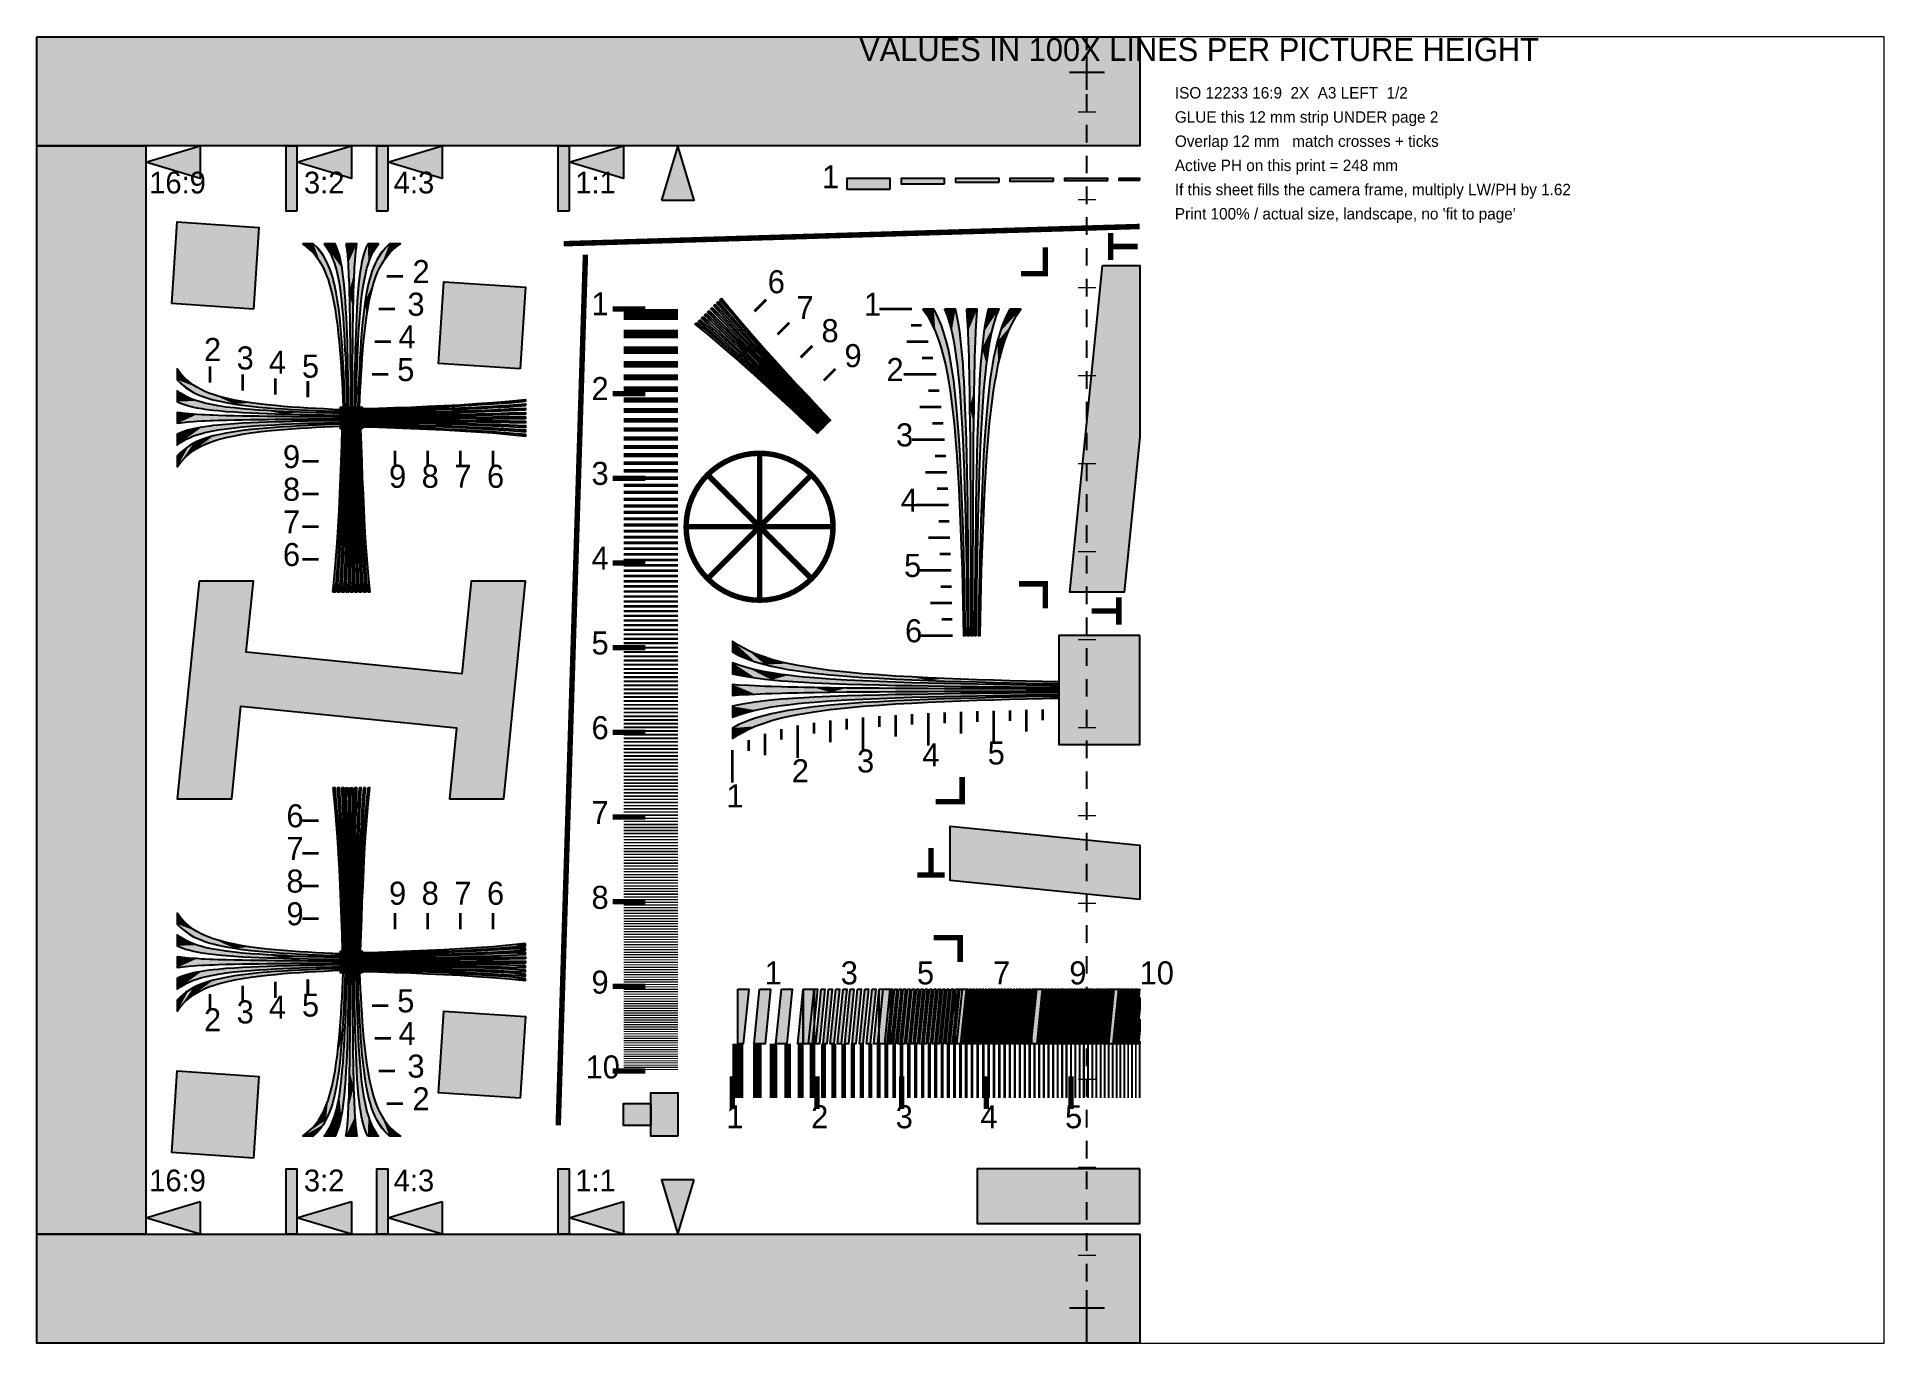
# Model space of a CAD drawing. Header units: millimetres. Extents: x 0 to 420, y 0 to 297.
import ezdxf

# ---------------------------------------------------------------- set-up
doc = ezdxf.new("R2010")
doc.units = ezdxf.units.MM
for name, color, linetype in [('CENTER', 7, 'Continuous'), ('FRAME', 7, 'Continuous'), ('GLUE', 1, 'Continuous'), ('LABELS', 7, 'Continuous'), ('NOTES', 7, 'Continuous'), ('PERIPHERY', 7, 'Continuous'), ('SFR', 7, 'Continuous')]:
    doc.layers.add(name, color=color, linetype=linetype)

msp = doc.modelspace()

# ---------------------------------------------------------------- texts
at = {"layer": 'LABELS', "color": 250}
for s, height, p in [('VALUES IN 100X LINES PER PICTURE HEIGHT', 5.2388, (186.96, 291.52)), ('16:9', 4.95, (25.53, 261.41)), ('3:2', 4.95, (60.71, 261.41)), ('4:3', 4.95, (81.13, 261.41)), ('1:1', 4.95, (122.41, 261.41)), ('1', 5.24, (178.5, 262.59)), ('2', 5.24, (85.39, 241.03)), ('6', 5.24, (166.17, 238.72)), ('3', 5.24, (84.24, 233.6)), ('1', 5.24, (126.1, 233.7)), ('7', 5.24, (172.72, 232.83)), ('1', 5.24, (188.04, 233.6)), ('4', 5.24, (82.21, 226.18)), ('8', 5.24, (178.39, 227.59)), ('2', 5.24, (37.98, 223.31)), ('9', 5.24, (183.63, 221.91)), ('3', 5.24, (45.41, 221.39)), ('4', 5.24, (52.73, 220.41)), ('5', 5.24, (60.26, 219.52)), ('5', 5.24, (81.92, 218.75)), ('2', 5.24, (193.17, 218.75)), ('2', 5.24, (126.1, 214.42)), ('3', 5.24, (195.34, 203.9)), ('9', 5.24, (55.94, 198.95)), ('9', 5.24, (80.06, 194.48)), ('8', 5.24, (87.48, 194.48)), ('7', 5.24, (94.91, 194.48)), ('6', 5.24, (102.33, 194.48)), ('3', 5.24, (126.1, 195.14)), ('8', 5.24, (55.94, 191.53)), ('4', 5.24, (196.41, 189.05)), ('7', 5.24, (55.94, 184.1)), ('6', 5.24, (55.94, 176.68)), ('4', 5.24, (126.1, 175.86)), ('5', 5.24, (197.17, 174.2)), ('6', 5.24, (197.4, 159.35)), ('5', 5.24, (126.1, 156.58)), ('6', 5.24, (126.1, 137.3)), ('3', 5.24, (186.48, 129.75)), ('4', 5.24, (201.33, 131.11)), ('5', 5.24, (216.18, 131.57)), ('2', 5.24, (171.63, 127.52)), ('1', 5.24, (156.78, 121.8)), ('6', 5.24, (56.73, 117.28)), ('7', 5.24, (126.1, 118.02)), ('7', 5.24, (56.73, 109.85)), ('8', 5.24, (56.73, 102.43)), ('9', 5.24, (80.06, 99.67)), ('8', 5.24, (87.48, 99.67)), ('7', 5.24, (94.91, 99.67)), ('6', 5.24, (102.33, 99.67)), ('8', 5.24, (126.1, 98.73)), ('9', 5.24, (56.73, 95)), ('9', 5.24, (126.1, 79.45)), ('1', 5.24, (165.45, 81.56)), ('3', 5.24, (182.77, 81.56)), ('5', 5.24, (200.1, 81.56)), ('7', 5.24, (217.42, 81.56)), ('9', 5.24, (234.75, 81.56)), ('10', 5.239, (250.73, 81.56)), ('5', 5.24, (81.92, 75.2)), ('2', 5.24, (37.98, 70.89)), ('3', 5.24, (45.41, 72.68)), ('4', 5.24, (52.73, 73.74)), ('5', 5.24, (60.26, 74.24)), ('4', 5.24, (82.21, 67.78)), ('3', 5.24, (84.24, 60.35)), ('10', 5.239, (124.75, 60.17)), ('2', 5.24, (85.39, 52.93)), ('1', 5.24, (156.78, 48.85)), ('2', 5.24, (176.03, 48.85)), ('3', 5.24, (195.28, 48.85)), ('4', 5.24, (214.53, 48.85)), ('5', 5.24, (233.78, 48.85)), ('16:9', 4.95, (25.53, 34.5)), ('3:2', 4.95, (60.7, 34.5)), ('4:3', 4.95, (81.12, 34.5)), ('1:1', 4.95, (122.41, 34.5))]:
    msp.add_text(s, height=height, dxfattribs=at).set_placement(p)
at = {"layer": 'NOTES', "color": 1}
for s, p in [('ISO 12233 16:9  2X  A3 LEFT  1/2', (258.75, 283)), ('GLUE this 12 mm strip UNDER page 2', (258.75, 277.5)), ('Overlap 12 mm   match crosses + ticks', (258.75, 272)), ('Active PH on this print = 248 mm', (258.75, 266.5)), ('If this sheet fills the camera frame, multiply LW/PH by 1.62', (258.75, 261)), ("Print 100% / actual size, landscape, no 'fit to page'", (258.75, 255.5))]:
    msp.add_text(s, height=2.6, dxfattribs=at).set_placement(p)

# ---------------------------------------------------------------- hatches: boundary and pattern name
at = {"layer": 'CENTER', "true_color": 0x000000}
h = msp.add_hatch(color=7, dxfattribs=at)
h.dxf.hatch_style = 1
h.paths.add_polyline_path([(194.02, 262.35), (194.02, 264.82), (184.12, 264.82), (184.12, 262.35), (194.02, 262.35)])
h = msp.add_hatch(color=7, dxfattribs=at)
h.dxf.hatch_style = 1
h.paths.add_polyline_path([(206.39, 263.59), (206.39, 264.82), (196.49, 264.82), (196.49, 263.59), (206.39, 263.59)])
h = msp.add_hatch(color=7, dxfattribs=at)
h.dxf.hatch_style = 1
h.paths.add_polyline_path([(218.77, 264), (218.77, 264.82), (208.87, 264.82), (208.87, 264), (218.77, 264)])
h = msp.add_hatch(color=7, dxfattribs=at)
h.dxf.hatch_style = 1
h.paths.add_polyline_path([(231.14, 264.21), (231.14, 264.82), (221.24, 264.82), (221.24, 264.21), (231.14, 264.21)])
h = msp.add_hatch(color=7, dxfattribs=at)
h.dxf.hatch_style = 1
h.paths.add_polyline_path([(243.52, 264.33), (243.52, 264.82), (233.62, 264.82), (233.62, 264.33), (243.52, 264.33)])
h = msp.add_hatch(color=7, dxfattribs=at)
h.dxf.hatch_style = 1
h.paths.add_polyline_path([(250.75, 264.42), (250.75, 264.82), (245.99, 264.82), (245.99, 264.42), (250.75, 264.42)])
h = msp.add_hatch(color=7, dxfattribs=at)
h.dxf.hatch_style = 1
h.paths.add_polyline_path([(201.44, 235.13), (202.46, 233.64), (203.67, 231.41), (204.32, 229.93), (205.15, 227.7), (205.62, 226.22), (206.22, 223.99), (206.56, 222.5), (207.01, 220.27), (207.27, 218.79), (207.63, 216.56), (208.12, 212.85), (208.53, 209.14), (208.87, 205.42), (209.15, 201.71), (209.4, 198), (209.61, 194.29), (209.79, 190.57), (209.95, 186.86), (210.1, 183.15), (210.24, 179.44), (210.35, 175.72), (210.46, 172.01), (210.55, 168.3), (210.64, 164.59), (210.72, 160.87), (211.13, 160.87), (211.07, 164.59), (211.01, 168.3), (210.93, 172.01), (210.85, 175.72), (210.76, 179.44), (210.65, 183.15), (210.54, 186.86), (210.41, 190.57), (210.26, 194.29), (210.1, 198), (209.92, 201.71), (209.69, 205.42), (209.42, 209.14), (209.11, 212.85), (208.73, 216.56), (208.46, 218.79), (208.25, 220.27), (207.9, 222.5), (207.63, 223.99), (207.17, 226.22), (206.8, 227.7), (206.15, 229.93), (205.65, 231.41), (204.71, 233.64), (203.92, 235.13), (201.44, 235.13), (201.44, 235.13)])
h = msp.add_hatch(color=7, dxfattribs=at)
h.dxf.hatch_style = 1
h.paths.add_polyline_path([(206.39, 235.13), (206.95, 233.64), (207.63, 231.41), (208, 229.93), (208.46, 227.7), (208.72, 226.22), (209.04, 223.99), (209.24, 222.5), (209.48, 220.27), (209.63, 218.79), (209.83, 216.56), (210.1, 212.85), (210.33, 209.14), (210.51, 205.42), (210.67, 201.71), (210.81, 198), (210.93, 194.29), (211.03, 190.57), (211.12, 186.86), (211.2, 183.15), (211.28, 179.44), (211.34, 175.72), (211.4, 172.01), (211.45, 168.3), (211.5, 164.59), (211.55, 160.87), (211.96, 160.87), (211.93, 164.59), (211.9, 168.3), (211.87, 172.01), (211.84, 175.72), (211.8, 179.44), (211.75, 183.15), (211.7, 186.86), (211.65, 190.57), (211.59, 194.29), (211.51, 198), (211.44, 201.71), (211.34, 205.42), (211.23, 209.14), (211.09, 212.85), (210.93, 216.56), (210.81, 218.79), (210.72, 220.27), (210.57, 222.5), (210.46, 223.99), (210.26, 226.22), (210.1, 227.7), (209.83, 229.93), (209.61, 231.41), (209.2, 233.64), (208.87, 235.13), (206.39, 235.13), (206.39, 235.13)])
h = msp.add_hatch(color=7, dxfattribs=at)
h.dxf.hatch_style = 1
h.paths.add_polyline_path([(211.34, 235.13), (211.45, 233.64), (211.59, 231.41), (211.66, 229.93), (211.75, 227.7), (211.81, 226.22), (211.87, 223.99), (211.91, 222.5), (211.96, 220.27), (211.99, 218.79), (212.03, 216.56), (212.08, 212.85), (212.13, 209.14), (212.17, 205.42), (212.19, 201.71), (212.22, 198), (212.24, 194.29), (212.27, 190.57), (212.28, 186.86), (212.31, 183.15), (212.32, 179.44), (212.33, 175.72), (212.34, 172.01), (212.36, 168.3), (212.37, 164.59), (212.37, 160.87), (212.79, 160.87), (212.79, 164.59), (212.8, 168.3), (212.81, 172.01), (212.83, 175.72), (212.84, 179.44), (212.85, 183.15), (212.87, 186.86), (212.89, 190.57), (212.91, 194.29), (212.94, 198), (212.96, 201.71), (212.99, 205.42), (213.02, 209.14), (213.07, 212.85), (213.12, 216.56), (213.17, 218.79), (213.2, 220.27), (213.25, 222.5), (213.28, 223.99), (213.36, 226.22), (213.41, 227.7), (213.49, 229.93), (213.57, 231.41), (213.7, 233.64), (213.82, 235.13), (211.34, 235.13), (211.34, 235.13)])
h = msp.add_hatch(color=7, dxfattribs=at)
h.dxf.hatch_style = 1
h.paths.add_polyline_path([(216.29, 235.13), (215.96, 233.64), (215.55, 231.41), (215.33, 229.93), (215.05, 227.7), (214.9, 226.22), (214.69, 223.99), (214.58, 222.5), (214.43, 220.27), (214.35, 218.79), (214.22, 216.56), (214.06, 212.85), (213.93, 209.14), (213.82, 205.42), (213.72, 201.71), (213.64, 198), (213.57, 194.29), (213.51, 190.57), (213.46, 186.86), (213.41, 183.15), (213.36, 179.44), (213.32, 175.72), (213.28, 172.01), (213.26, 168.3), (213.22, 164.59), (213.2, 160.87), (213.6, 160.87), (213.65, 164.59), (213.7, 168.3), (213.75, 172.01), (213.81, 175.72), (213.88, 179.44), (213.95, 183.15), (214.04, 186.86), (214.12, 190.57), (214.22, 194.29), (214.35, 198), (214.48, 201.71), (214.64, 205.42), (214.83, 209.14), (215.05, 212.85), (215.33, 216.56), (215.52, 218.79), (215.67, 220.27), (215.92, 222.5), (216.12, 223.99), (216.45, 226.22), (216.7, 227.7), (217.16, 229.93), (217.53, 231.41), (218.21, 233.64), (218.77, 235.13), (216.29, 235.13), (216.29, 235.13)])
h = msp.add_hatch(color=7, dxfattribs=at)
h.dxf.hatch_style = 1
h.paths.add_polyline_path([(221.24, 235.13), (220.45, 233.64), (219.51, 231.41), (219, 229.93), (218.36, 227.7), (218, 226.22), (217.53, 223.99), (217.26, 222.5), (216.91, 220.27), (216.7, 218.79), (216.43, 216.56), (216.04, 212.85), (215.73, 209.14), (215.46, 205.42), (215.24, 201.71), (215.05, 198), (214.89, 194.29), (214.74, 190.57), (214.62, 186.86), (214.51, 183.15), (214.4, 179.44), (214.31, 175.72), (214.22, 172.01), (214.15, 168.3), (214.09, 164.59), (214.03, 160.87), (214.44, 160.87), (214.52, 164.59), (214.61, 168.3), (214.69, 172.01), (214.81, 175.72), (214.92, 179.44), (215.05, 183.15), (215.2, 186.86), (215.36, 190.57), (215.55, 194.29), (215.76, 198), (216.01, 201.71), (216.29, 205.42), (216.63, 209.14), (217.03, 212.85), (217.53, 216.56), (217.89, 218.79), (218.15, 220.27), (218.59, 222.5), (218.94, 223.99), (219.55, 226.22), (220, 227.7), (220.83, 229.93), (221.49, 231.41), (222.7, 233.64), (223.72, 235.13), (221.24, 235.13), (221.24, 235.13)])
h = msp.add_hatch(color=7, dxfattribs=at)
h.dxf.hatch_style = 1
h.paths.add_polyline_path([(158.13, 157.16), (159.61, 156.37), (161.84, 155.43), (163.32, 154.92), (165.55, 154.28), (167.04, 153.92), (169.27, 153.45), (170.75, 153.18), (172.98, 152.83), (174.46, 152.62), (176.69, 152.35), (180.4, 151.97), (184.12, 151.66), (187.83, 151.38), (191.54, 151.16), (195.25, 150.98), (198.97, 150.81), (202.68, 150.67), (206.39, 150.54), (210.1, 150.43), (213.82, 150.32), (217.53, 150.23), (221.24, 150.15), (224.95, 150.07), (228.67, 150.01), (232.38, 149.95), (232.38, 150.36), (228.67, 150.44), (224.95, 150.53), (221.24, 150.62), (217.53, 150.73), (213.82, 150.84), (210.1, 150.98), (206.39, 151.12), (202.68, 151.28), (198.97, 151.47), (195.25, 151.68), (191.54, 151.93), (187.83, 152.21), (184.12, 152.55), (180.4, 152.96), (176.69, 153.45), (174.46, 153.81), (172.98, 154.07), (170.75, 154.51), (169.27, 154.86), (167.04, 155.47), (165.55, 155.93), (163.32, 156.75), (161.84, 157.41), (159.61, 158.62), (158.13, 159.64), (158.13, 157.16), (158.13, 157.16)])
h = msp.add_hatch(color=7, dxfattribs=at)
h.dxf.hatch_style = 1
h.paths.add_polyline_path([(250.75, 160.87), (232.38, 160.87), (232.38, 136.12), (250.75, 136.12), (250.75, 160.87)])
h = msp.add_hatch(color=7, dxfattribs=at)
h.dxf.hatch_style = 1
h.paths.add_polyline_path([(158.13, 152.21), (159.61, 151.88), (161.84, 151.47), (163.32, 151.25), (165.55, 150.97), (167.04, 150.83), (169.27, 150.62), (170.75, 150.5), (172.98, 150.36), (174.46, 150.27), (176.69, 150.15), (180.4, 149.98), (184.12, 149.85), (187.83, 149.74), (191.54, 149.64), (195.25, 149.56), (198.97, 149.49), (202.68, 149.43), (206.39, 149.38), (210.1, 149.33), (213.82, 149.28), (217.53, 149.24), (221.24, 149.2), (224.95, 149.18), (228.67, 149.14), (232.38, 149.12), (232.38, 149.53), (228.67, 149.58), (224.95, 149.63), (221.24, 149.67), (217.53, 149.74), (213.82, 149.8), (210.1, 149.87), (206.39, 149.96), (202.68, 150.05), (198.97, 150.14), (195.25, 150.27), (191.54, 150.41), (187.83, 150.57), (184.12, 150.75), (180.4, 150.97), (176.69, 151.25), (174.46, 151.44), (172.98, 151.59), (170.75, 151.84), (169.27, 152.04), (167.04, 152.37), (165.55, 152.62), (163.32, 153.08), (161.84, 153.45), (159.61, 154.13), (158.13, 154.69), (158.13, 152.21), (158.13, 152.21)])
h = msp.add_hatch(color=7, dxfattribs=at)
h.dxf.hatch_style = 1
h.paths.add_polyline_path([(158.13, 147.26), (159.61, 147.37), (161.84, 147.51), (163.32, 147.58), (165.55, 147.67), (167.04, 147.73), (169.27, 147.79), (170.75, 147.83), (172.98, 147.88), (174.46, 147.91), (176.69, 147.96), (180.4, 148.01), (184.12, 148.05), (187.83, 148.09), (191.54, 148.12), (195.25, 148.14), (198.97, 148.17), (202.68, 148.19), (206.39, 148.2), (210.1, 148.23), (213.82, 148.24), (217.53, 148.25), (221.24, 148.27), (224.95, 148.28), (228.67, 148.29), (232.38, 148.29), (232.38, 148.71), (228.67, 148.71), (224.95, 148.72), (221.24, 148.73), (217.53, 148.75), (213.82, 148.76), (210.1, 148.77), (206.39, 148.8), (202.68, 148.81), (198.97, 148.83), (195.25, 148.86), (191.54, 148.88), (187.83, 148.91), (184.12, 148.95), (180.4, 149), (176.69, 149.04), (174.46, 149.09), (172.98, 149.12), (170.75, 149.17), (169.27, 149.21), (167.04, 149.28), (165.55, 149.33), (163.32, 149.42), (161.84, 149.49), (159.61, 149.63), (158.13, 149.74), (158.13, 147.26), (158.13, 147.26)])
h = msp.add_hatch(color=7, dxfattribs=at)
h.dxf.hatch_style = 1
h.paths.add_polyline_path([(158.13, 142.31), (159.61, 142.87), (161.84, 143.55), (163.32, 143.92), (165.55, 144.38), (167.04, 144.64), (169.27, 144.96), (170.75, 145.16), (172.98, 145.41), (174.46, 145.55), (176.69, 145.75), (180.4, 146.02), (184.12, 146.25), (187.83, 146.43), (191.54, 146.59), (195.25, 146.73), (198.97, 146.85), (202.68, 146.95), (206.39, 147.04), (210.1, 147.13), (213.82, 147.2), (217.53, 147.26), (221.24, 147.33), (224.95, 147.37), (228.67, 147.42), (232.38, 147.47), (232.38, 147.88), (228.67, 147.86), (224.95, 147.82), (221.24, 147.79), (217.53, 147.76), (213.82, 147.72), (210.1, 147.67), (206.39, 147.62), (202.68, 147.57), (198.97, 147.51), (195.25, 147.44), (191.54, 147.36), (187.83, 147.26), (184.12, 147.15), (180.4, 147.01), (176.69, 146.85), (174.46, 146.73), (172.98, 146.64), (170.75, 146.5), (169.27, 146.38), (167.04, 146.19), (165.55, 146.02), (163.32, 145.75), (161.84, 145.53), (159.61, 145.12), (158.13, 144.79), (158.13, 142.31), (158.13, 142.31)])
h = msp.add_hatch(color=7, dxfattribs=at)
h.dxf.hatch_style = 1
h.paths.add_polyline_path([(158.13, 137.36), (159.61, 138.38), (161.84, 139.59), (163.32, 140.25), (165.55, 141.07), (167.04, 141.54), (169.27, 142.14), (170.75, 142.49), (172.98, 142.93), (174.46, 143.19), (176.69, 143.55), (180.4, 144.04), (184.12, 144.45), (187.83, 144.79), (191.54, 145.07), (195.25, 145.32), (198.97, 145.53), (202.68, 145.72), (206.39, 145.88), (210.1, 146.02), (213.82, 146.16), (217.53, 146.27), (221.24, 146.38), (224.95, 146.47), (228.67, 146.56), (232.38, 146.64), (232.38, 147.05), (228.67, 146.99), (224.95, 146.93), (221.24, 146.85), (217.53, 146.77), (213.82, 146.68), (210.1, 146.57), (206.39, 146.46), (202.68, 146.33), (198.97, 146.19), (195.25, 146.02), (191.54, 145.84), (187.83, 145.62), (184.12, 145.34), (180.4, 145.03), (176.69, 144.65), (174.46, 144.38), (172.98, 144.17), (170.75, 143.82), (169.27, 143.55), (167.04, 143.09), (165.55, 142.72), (163.32, 142.08), (161.84, 141.57), (159.61, 140.63), (158.13, 139.84), (158.13, 137.36)])
at = {"layer": 'FRAME', "true_color": 0x000000}
h = msp.add_hatch(color=7, dxfattribs=at)
h.dxf.hatch_style = 1
h.paths.add_polyline_path([(0, 297), (250.75, 297), (250.75, 272.25), (0, 272.25), (0, 297)])
h = msp.add_hatch(color=7, dxfattribs=at)
h.dxf.hatch_style = 1
h.paths.add_polyline_path([(0, 272.25), (24.75, 272.25), (24.75, 24.75), (0, 24.75), (0, 272.25)])
h = msp.add_hatch(color=7, dxfattribs=at)
h.dxf.hatch_style = 1
h.paths.add_polyline_path([(37.12, 272.25), (37.12, 264.82), (24.75, 268.54), (37.12, 272.25)])
h = msp.add_hatch(color=7, dxfattribs=at)
h.dxf.hatch_style = 1
h.paths.add_polyline_path([(59.13, 257.4), (56.65, 257.4), (56.65, 272.25), (59.13, 272.25), (59.13, 257.4)])
h = msp.add_hatch(color=7, dxfattribs=at)
h.dxf.hatch_style = 1
h.paths.add_polyline_path([(71.5, 272.25), (71.5, 264.82), (59.13, 268.54), (71.5, 272.25)])
h = msp.add_hatch(color=7, dxfattribs=at)
h.dxf.hatch_style = 1
h.paths.add_polyline_path([(79.76, 257.4), (77.28, 257.4), (77.28, 272.25), (79.76, 272.25), (79.76, 257.4)])
h = msp.add_hatch(color=7, dxfattribs=at)
h.dxf.hatch_style = 1
h.paths.add_polyline_path([(92.13, 272.25), (92.13, 264.82), (79.76, 268.54), (92.13, 272.25)])
h = msp.add_hatch(color=7, dxfattribs=at)
h.dxf.hatch_style = 1
h.paths.add_polyline_path([(121, 257.4), (118.53, 257.4), (118.53, 272.25), (121, 272.25), (121, 257.4)])
h = msp.add_hatch(color=7, dxfattribs=at)
h.dxf.hatch_style = 1
h.paths.add_polyline_path([(133.38, 272.25), (133.38, 264.82), (121, 268.54), (133.38, 272.25)])
h = msp.add_hatch(color=7, dxfattribs=at)
h.dxf.hatch_style = 1
h.paths.add_polyline_path([(142.04, 259.87), (149.47, 259.87), (145.75, 272.25), (142.04, 259.87)])
h = msp.add_hatch(color=7, dxfattribs=at)
h.dxf.hatch_style = 1
h.paths.add_polyline_path([(145.75, 47.03), (139.57, 47.03), (139.57, 56.93), (145.75, 56.93), (145.75, 47.03)])
h = msp.add_hatch(color=7, dxfattribs=at)
h.dxf.hatch_style = 1
h.paths.add_polyline_path([(139.57, 49.5), (133.38, 49.5), (133.38, 54.45), (139.57, 54.45), (139.57, 49.5)])
h = msp.add_hatch(color=7, dxfattribs=at)
h.dxf.hatch_style = 1
h.paths.add_polyline_path([(59.13, 24.75), (56.65, 24.75), (56.65, 39.6), (59.13, 39.6), (59.13, 24.75)])
h = msp.add_hatch(color=7, dxfattribs=at)
h.dxf.hatch_style = 1
h.paths.add_polyline_path([(79.76, 24.75), (77.28, 24.75), (77.28, 39.6), (79.76, 39.6), (79.76, 24.75)])
h = msp.add_hatch(color=7, dxfattribs=at)
h.dxf.hatch_style = 1
h.paths.add_polyline_path([(121, 24.75), (118.53, 24.75), (118.53, 39.6), (121, 39.6), (121, 24.75)])
h = msp.add_hatch(color=7, dxfattribs=at)
h.dxf.hatch_style = 1
h.paths.add_polyline_path([(149.47, 37.12), (142.04, 37.12), (145.75, 24.75), (149.47, 37.12)])
h = msp.add_hatch(color=7, dxfattribs=at)
h.dxf.hatch_style = 1
h.paths.add_polyline_path([(37.12, 32.18), (37.12, 24.75), (24.75, 28.46), (37.12, 32.18)])
h = msp.add_hatch(color=7, dxfattribs=at)
h.dxf.hatch_style = 1
h.paths.add_polyline_path([(71.5, 32.17), (71.5, 24.75), (59.13, 28.46), (71.5, 32.17)])
h = msp.add_hatch(color=7, dxfattribs=at)
h.dxf.hatch_style = 1
h.paths.add_polyline_path([(92.13, 32.17), (92.13, 24.75), (79.76, 28.46), (92.13, 32.17)])
h = msp.add_hatch(color=7, dxfattribs=at)
h.dxf.hatch_style = 1
h.paths.add_polyline_path([(133.38, 32.17), (133.38, 24.75), (121, 28.46), (133.38, 32.17)])
h = msp.add_hatch(color=7, dxfattribs=at)
h.dxf.hatch_style = 1
h.paths.add_polyline_path([(0, 24.75), (250.75, 24.75), (250.75, 0), (0, 0), (0, 24.75)])
at = {"layer": 'PERIPHERY', "true_color": 0x000000}
h = msp.add_hatch(color=7, dxfattribs=at)
h.dxf.hatch_style = 1
h.paths.add_polyline_path([(60.37, 249.98), (61.38, 249.23), (62.59, 248.12), (63.25, 247.38), (64.08, 246.26), (64.55, 245.52), (65.14, 244.41), (65.49, 243.66), (65.93, 242.55), (66.19, 241.81), (66.55, 240.69), (67.05, 238.84), (67.46, 236.98), (67.79, 235.13), (68.07, 233.27), (68.32, 231.41), (68.53, 229.56), (68.72, 227.7), (68.88, 225.84), (69.03, 223.99), (69.16, 222.13), (69.28, 220.27), (69.39, 218.42), (69.47, 216.56), (69.56, 214.71), (69.65, 212.85), (70.05, 212.85), (69.99, 214.71), (69.93, 216.56), (69.86, 218.42), (69.77, 220.27), (69.68, 222.13), (69.57, 223.99), (69.46, 225.84), (69.34, 227.7), (69.19, 229.56), (69.03, 231.41), (68.84, 233.27), (68.62, 235.13), (68.35, 236.98), (68.04, 238.84), (67.65, 240.69), (67.38, 241.81), (67.17, 242.55), (66.82, 243.66), (66.55, 244.41), (66.09, 245.52), (65.72, 246.26), (65.08, 247.38), (64.57, 248.12), (63.63, 249.23), (62.84, 249.98), (60.37, 249.98)])
h = msp.add_hatch(color=7, dxfattribs=at)
h.dxf.hatch_style = 1
h.paths.add_polyline_path([(65.32, 249.98), (65.87, 249.23), (66.55, 248.12), (66.92, 247.38), (67.38, 246.26), (67.64, 245.52), (67.96, 244.41), (68.16, 243.66), (68.41, 242.55), (68.56, 241.81), (68.76, 240.69), (69.03, 238.84), (69.25, 236.98), (69.44, 235.13), (69.6, 233.27), (69.73, 231.41), (69.86, 229.56), (69.96, 227.7), (70.04, 225.84), (70.13, 223.99), (70.2, 222.13), (70.27, 220.27), (70.33, 218.42), (70.38, 216.56), (70.43, 214.71), (70.48, 212.85), (70.88, 212.85), (70.86, 214.71), (70.82, 216.56), (70.8, 218.42), (70.76, 220.27), (70.72, 222.13), (70.67, 223.99), (70.62, 225.84), (70.58, 227.7), (70.51, 229.56), (70.44, 231.41), (70.36, 233.27), (70.27, 235.13), (70.15, 236.98), (70.02, 238.84), (69.86, 240.69), (69.73, 241.81), (69.65, 242.55), (69.5, 243.66), (69.39, 244.41), (69.19, 245.52), (69.03, 246.26), (68.76, 247.38), (68.53, 248.12), (68.12, 249.23), (67.79, 249.98), (65.32, 249.98), (65.32, 249.98)])
h = msp.add_hatch(color=7, dxfattribs=at)
h.dxf.hatch_style = 1
h.paths.add_polyline_path([(70.27, 249.98), (70.38, 249.23), (70.51, 248.12), (70.59, 247.38), (70.67, 246.26), (70.74, 245.52), (70.8, 244.41), (70.83, 243.66), (70.88, 242.55), (70.91, 241.81), (70.96, 240.69), (71.01, 238.84), (71.06, 236.98), (71.09, 235.13), (71.12, 233.27), (71.14, 231.41), (71.17, 229.56), (71.19, 227.7), (71.21, 225.84), (71.23, 223.99), (71.24, 222.13), (71.26, 220.27), (71.27, 218.42), (71.28, 216.56), (71.29, 214.71), (71.29, 212.85), (71.71, 212.85), (71.71, 214.71), (71.73, 216.56), (71.74, 218.42), (71.75, 220.27), (71.76, 222.13), (71.77, 223.99), (71.8, 225.84), (71.81, 227.7), (71.84, 229.56), (71.86, 231.41), (71.89, 233.27), (71.91, 235.13), (71.95, 236.98), (72, 238.84), (72.05, 240.69), (72.1, 241.81), (72.12, 242.55), (72.17, 243.66), (72.21, 244.41), (72.28, 245.52), (72.33, 246.26), (72.42, 247.38), (72.49, 248.12), (72.63, 249.23), (72.74, 249.98), (70.27, 249.98)])
h = msp.add_hatch(color=7, dxfattribs=at)
h.dxf.hatch_style = 1
h.paths.add_polyline_path([(75.22, 249.98), (74.88, 249.23), (74.47, 248.12), (74.25, 247.38), (73.98, 246.26), (73.83, 245.52), (73.62, 244.41), (73.51, 243.66), (73.36, 242.55), (73.27, 241.81), (73.15, 240.69), (72.99, 238.84), (72.85, 236.98), (72.74, 235.13), (72.64, 233.27), (72.57, 231.41), (72.49, 229.56), (72.43, 227.7), (72.38, 225.84), (72.33, 223.99), (72.28, 222.13), (72.24, 220.27), (72.21, 218.42), (72.18, 216.56), (72.15, 214.71), (72.12, 212.85), (72.53, 212.85), (72.58, 214.71), (72.63, 216.56), (72.68, 218.42), (72.74, 220.27), (72.8, 222.13), (72.88, 223.99), (72.96, 225.84), (73.05, 227.7), (73.15, 229.56), (73.27, 231.41), (73.41, 233.27), (73.57, 235.13), (73.76, 236.98), (73.98, 238.84), (74.25, 240.69), (74.45, 241.81), (74.6, 242.55), (74.84, 243.66), (75.04, 244.41), (75.38, 245.52), (75.62, 246.26), (76.08, 247.38), (76.45, 248.12), (77.13, 249.23), (77.69, 249.98), (75.22, 249.98), (75.22, 249.98)])
h = msp.add_hatch(color=7, dxfattribs=at)
h.dxf.hatch_style = 1
h.paths.add_polyline_path([(80.17, 249.98), (79.37, 249.23), (78.43, 248.12), (77.93, 247.38), (77.28, 246.26), (76.92, 245.52), (76.45, 244.41), (76.18, 243.66), (75.83, 242.55), (75.62, 241.81), (75.35, 240.69), (74.97, 238.84), (74.66, 236.98), (74.39, 235.13), (74.16, 233.27), (73.98, 231.41), (73.82, 229.56), (73.67, 227.7), (73.54, 225.84), (73.43, 223.99), (73.32, 222.13), (73.24, 220.27), (73.15, 218.42), (73.07, 216.56), (73.01, 214.71), (72.95, 212.85), (73.36, 212.85), (73.45, 214.71), (73.53, 216.56), (73.62, 218.42), (73.73, 220.27), (73.84, 222.13), (73.98, 223.99), (74.13, 225.84), (74.29, 227.7), (74.47, 229.56), (74.68, 231.41), (74.93, 233.27), (75.21, 235.13), (75.55, 236.98), (75.96, 238.84), (76.45, 240.69), (76.81, 241.81), (77.07, 242.55), (77.52, 243.66), (77.86, 244.41), (78.47, 245.52), (78.93, 246.26), (79.76, 247.38), (80.41, 248.12), (81.63, 249.23), (82.64, 249.98), (80.17, 249.98), (80.17, 249.98)])
h = msp.add_hatch(color=7, dxfattribs=at)
h.dxf.hatch_style = 1
h.paths.add_polyline_path([(153.55, 235.5), (156.1, 232.8), (158.65, 230.1), (161.23, 227.42), (163.8, 224.75), (166.39, 222.09), (168.97, 219.42), (171.57, 216.77), (174.17, 214.11), (176.77, 211.46), (179.37, 208.81), (179.19, 208.64), (176.58, 211.28), (173.97, 213.91), (171.36, 216.56), (168.75, 219.2), (166.15, 221.85), (163.55, 224.5), (160.96, 227.15), (158.37, 229.81), (155.78, 232.48), (153.2, 235.15), (153.55, 235.5)])
h = msp.add_hatch(color=7, dxfattribs=at)
h.dxf.hatch_style = 1
h.paths.add_polyline_path([(154.25, 236.2), (156.74, 233.43), (159.24, 230.69), (161.76, 227.96), (164.31, 225.25), (166.85, 222.55), (169.41, 219.85), (171.98, 217.18), (174.55, 214.5), (177.13, 211.83), (179.72, 209.16), (179.54, 208.99), (176.95, 211.65), (174.36, 214.31), (171.77, 216.97), (169.19, 219.64), (166.62, 222.31), (164.05, 225), (161.5, 227.69), (158.95, 230.4), (156.41, 233.11), (153.9, 235.85), (154.25, 236.2)])
h = msp.add_hatch(color=7, dxfattribs=at)
h.dxf.hatch_style = 1
h.paths.add_polyline_path([(154.95, 236.9), (157.37, 234.06), (159.83, 231.27), (162.3, 228.5), (164.81, 225.75), (167.32, 223.01), (169.85, 220.29), (172.39, 217.59), (174.94, 214.88), (177.5, 212.2), (180.07, 209.51), (179.89, 209.34), (177.32, 212.01), (174.75, 214.69), (172.18, 217.38), (169.63, 220.07), (167.09, 222.79), (164.55, 225.5), (162.03, 228.23), (159.53, 230.98), (157.05, 233.75), (154.6, 236.55), (154.95, 236.9)])
h = msp.add_hatch(color=7, dxfattribs=at)
h.dxf.hatch_style = 1
h.paths.add_polyline_path([(155.65, 237.6), (158.01, 234.7), (160.4, 231.85), (162.85, 229.04), (165.3, 226.25), (167.79, 223.49), (170.28, 220.73), (172.8, 218), (175.33, 215.28), (177.87, 212.57), (180.42, 209.86), (180.24, 209.69), (177.69, 212.38), (175.14, 215.09), (172.59, 217.79), (170.06, 220.51), (167.55, 223.25), (165.05, 226), (162.57, 228.77), (160.12, 231.56), (157.69, 234.39), (155.3, 237.25), (155.65, 237.6)])
h = msp.add_hatch(color=7, dxfattribs=at)
h.dxf.hatch_style = 1
h.paths.add_polyline_path([(150.05, 232), (152.91, 229.61), (155.74, 227.19), (158.53, 224.73), (161.31, 222.25), (164.05, 219.75), (166.78, 217.23), (169.51, 214.71), (172.22, 212.16), (174.92, 209.62), (177.62, 207.06), (177.44, 206.89), (174.74, 209.43), (172.03, 211.97), (169.3, 214.5), (166.57, 217.01), (163.82, 219.51), (161.05, 222), (158.26, 224.46), (155.45, 226.9), (152.6, 229.3), (149.7, 231.65), (150.05, 232)])
h = msp.add_hatch(color=7, dxfattribs=at)
h.dxf.hatch_style = 1
h.paths.add_polyline_path([(150.75, 232.7), (153.55, 230.25), (156.33, 227.77), (159.07, 225.27), (161.8, 222.75), (164.52, 220.21), (167.22, 217.67), (169.92, 215.12), (172.61, 212.56), (175.29, 209.98), (177.97, 207.41), (177.79, 207.24), (175.11, 209.8), (172.42, 212.36), (169.72, 214.91), (167, 217.45), (164.29, 219.99), (161.55, 222.5), (158.8, 225), (156.03, 227.48), (153.24, 229.94), (150.4, 232.35), (150.75, 232.7)])
h = msp.add_hatch(color=7, dxfattribs=at)
h.dxf.hatch_style = 1
h.paths.add_polyline_path([(151.45, 233.4), (154.19, 230.89), (156.9, 228.35), (159.61, 225.8), (162.3, 223.25), (164.99, 220.69), (167.66, 218.1), (170.34, 215.53), (173, 212.94), (175.66, 210.35), (178.32, 207.76), (178.14, 207.59), (175.47, 210.17), (172.8, 212.75), (170.13, 215.32), (167.44, 217.88), (164.75, 220.45), (162.05, 222.99), (159.35, 225.54), (156.62, 228.06), (153.87, 230.56), (151.1, 233.05), (151.45, 233.4)])
h = msp.add_hatch(color=7, dxfattribs=at)
h.dxf.hatch_style = 1
h.paths.add_polyline_path([(152.15, 234.1), (154.82, 231.52), (157.49, 228.94), (160.15, 226.35), (162.8, 223.75), (165.45, 221.15), (168.1, 218.54), (170.75, 215.94), (173.39, 213.33), (176.02, 210.72), (178.67, 208.11), (178.49, 207.94), (175.84, 210.53), (173.19, 213.13), (170.54, 215.73), (167.88, 218.32), (165.22, 220.91), (162.56, 223.5), (159.88, 226.08), (157.2, 228.65), (154.51, 231.2), (151.8, 233.75), (152.15, 234.1)])
h = msp.add_hatch(color=7, dxfattribs=at)
h.dxf.hatch_style = 1
h.paths.add_polyline_path([(152.85, 234.8), (155.46, 232.16), (158.08, 229.52), (160.68, 226.88), (163.3, 224.25), (165.92, 221.61), (168.53, 218.98), (171.16, 216.35), (173.77, 213.72), (176.4, 211.09), (179.02, 208.46), (178.84, 208.29), (176.21, 210.9), (173.58, 213.53), (170.95, 216.14), (168.31, 218.76), (165.69, 221.39), (163.06, 224), (160.42, 226.62), (157.78, 229.23), (155.15, 231.84), (152.5, 234.45), (152.85, 234.8)])
h = msp.add_hatch(color=7, dxfattribs=at)
h.dxf.hatch_style = 1
h.paths.add_polyline_path([(31.9, 219.04), (32.65, 218.25), (33.76, 217.31), (34.5, 216.8), (35.62, 216.16), (36.36, 215.8), (37.47, 215.33), (38.21, 215.05), (39.33, 214.71), (40.07, 214.5), (41.18, 214.23), (43.04, 213.84), (44.9, 213.53), (46.75, 213.26), (48.61, 213.04), (50.47, 212.85), (52.32, 212.69), (54.18, 212.54), (56.03, 212.42), (57.89, 212.31), (59.75, 212.2), (61.6, 212.11), (63.46, 212.02), (65.32, 211.95), (67.17, 211.89), (69.03, 211.82), (69.03, 212.23), (67.17, 212.32), (65.32, 212.41), (63.46, 212.49), (61.6, 212.6), (59.75, 212.72), (57.89, 212.85), (56.03, 213), (54.18, 213.16), (52.32, 213.35), (50.47, 213.56), (48.61, 213.81), (46.75, 214.09), (44.9, 214.42), (43.04, 214.83), (41.18, 215.33), (40.07, 215.69), (39.33, 215.95), (38.21, 216.39), (37.47, 216.74), (36.36, 217.35), (35.62, 217.8), (34.5, 218.63), (33.76, 219.29), (32.65, 220.5), (31.9, 221.52), (31.9, 219.04), (31.9, 219.04)])
h = msp.add_hatch(color=7, dxfattribs=at)
h.dxf.hatch_style = 1
h.paths.add_polyline_path([(31.9, 214.09), (32.65, 213.75), (33.76, 213.35), (34.5, 213.12), (35.62, 212.85), (36.36, 212.7), (37.47, 212.49), (38.21, 212.38), (39.33, 212.23), (40.07, 212.15), (41.18, 212.02), (43.04, 211.86), (44.9, 211.72), (46.75, 211.61), (48.61, 211.51), (50.47, 211.44), (52.32, 211.37), (54.18, 211.3), (56.03, 211.25), (57.89, 211.2), (59.75, 211.15), (61.6, 211.12), (63.46, 211.08), (65.32, 211.06), (67.17, 211.02), (69.03, 210.99), (69.03, 211.4), (67.17, 211.45), (65.32, 211.5), (63.46, 211.55), (61.6, 211.61), (59.75, 211.68), (57.89, 211.75), (56.03, 211.84), (54.18, 211.92), (52.32, 212.02), (50.47, 212.15), (48.61, 212.28), (46.75, 212.44), (44.9, 212.63), (43.04, 212.85), (41.18, 213.12), (40.07, 213.32), (39.33, 213.47), (38.21, 213.72), (37.47, 213.92), (36.36, 214.25), (35.62, 214.5), (34.5, 214.95), (33.76, 215.33), (32.65, 216.01), (31.9, 216.56), (31.9, 214.09), (31.9, 214.09)])
h = msp.add_hatch(color=7, dxfattribs=at)
h.dxf.hatch_style = 1
h.paths.add_polyline_path([(111.1, 214.09), (107.39, 213.76), (103.68, 213.47), (99.97, 213.24), (96.25, 213.03), (92.54, 212.85), (88.83, 212.7), (85.11, 212.56), (81.4, 212.44), (77.69, 212.33), (73.98, 212.23), (73.98, 212.48), (77.69, 212.59), (81.4, 212.72), (85.11, 212.85), (88.83, 213.01), (92.54, 213.19), (96.25, 213.38), (99.97, 213.62), (103.68, 213.88), (107.39, 214.2), (111.1, 214.58), (111.1, 214.09)])
h = msp.add_hatch(color=7, dxfattribs=at)
h.dxf.hatch_style = 1
h.paths.add_polyline_path([(31.9, 209.14), (32.65, 209.25), (33.76, 209.39), (34.5, 209.46), (35.62, 209.55), (36.36, 209.61), (37.47, 209.67), (38.21, 209.71), (39.33, 209.76), (40.07, 209.78), (41.18, 209.83), (43.04, 209.88), (44.9, 209.93), (46.75, 209.97), (48.61, 209.99), (50.47, 210.02), (52.32, 210.04), (54.18, 210.07), (56.03, 210.08), (57.89, 210.1), (59.75, 210.12), (61.6, 210.13), (63.46, 210.14), (65.32, 210.15), (67.17, 210.17), (69.03, 210.17), (69.03, 210.59), (67.17, 210.59), (65.32, 210.6), (63.46, 210.61), (61.6, 210.62), (59.75, 210.64), (57.89, 210.65), (56.03, 210.67), (54.18, 210.68), (52.32, 210.71), (50.47, 210.74), (48.61, 210.76), (46.75, 210.78), (44.9, 210.82), (43.04, 210.87), (41.18, 210.92), (40.07, 210.97), (39.33, 210.99), (38.21, 211.04), (37.47, 211.08), (36.36, 211.16), (35.62, 211.21), (34.5, 211.29), (33.76, 211.37), (32.65, 211.5), (31.9, 211.61), (31.9, 209.14), (31.9, 209.14)])
h = msp.add_hatch(color=7, dxfattribs=at)
h.dxf.hatch_style = 1
h.paths.add_polyline_path([(73.98, 207.9), (69.03, 207.9), (69.03, 212.85), (73.98, 212.85), (73.98, 207.9)])
h = msp.add_hatch(color=7, dxfattribs=at)
h.dxf.hatch_style = 1
h.paths.add_polyline_path([(111.1, 213.1), (107.39, 212.85), (103.68, 212.64), (99.97, 212.47), (96.25, 212.32), (92.54, 212.2), (88.83, 212.09), (85.11, 211.97), (81.4, 211.89), (77.69, 211.81), (73.98, 211.74), (73.98, 211.99), (77.69, 212.07), (81.4, 212.16), (85.11, 212.27), (88.83, 212.39), (92.54, 212.52), (96.25, 212.68), (99.97, 212.85), (103.68, 213.06), (107.39, 213.3), (111.1, 213.59), (111.1, 213.1)])
h = msp.add_hatch(color=7, dxfattribs=at)
h.dxf.hatch_style = 1
h.paths.add_polyline_path([(111.1, 212.11), (107.39, 211.95), (103.68, 211.83), (99.97, 211.71), (96.25, 211.61), (92.54, 211.53), (88.83, 211.47), (85.11, 211.39), (81.4, 211.34), (77.69, 211.29), (73.98, 211.24), (73.98, 211.49), (77.69, 211.55), (81.4, 211.62), (85.11, 211.69), (88.83, 211.78), (92.54, 211.86), (96.25, 211.97), (99.97, 212.09), (103.68, 212.23), (107.39, 212.41), (111.1, 212.6), (111.1, 212.11)])
h = msp.add_hatch(color=7, dxfattribs=at)
h.dxf.hatch_style = 1
h.paths.add_polyline_path([(111.1, 211.12), (107.39, 211.06), (103.68, 211), (99.97, 210.95), (96.25, 210.91), (92.54, 210.87), (88.83, 210.85), (85.11, 210.81), (81.4, 210.79), (77.69, 210.77), (73.98, 210.75), (73.98, 211), (77.69, 211.03), (81.4, 211.07), (85.11, 211.11), (88.83, 211.16), (92.54, 211.21), (96.25, 211.25), (99.97, 211.33), (103.68, 211.4), (107.39, 211.5), (111.1, 211.61), (111.1, 211.12)])
h = msp.add_hatch(color=7, dxfattribs=at)
h.dxf.hatch_style = 1
h.paths.add_polyline_path([(111.1, 210.13), (107.39, 210.15), (103.68, 210.17), (99.97, 210.19), (96.25, 210.2), (92.54, 210.22), (88.83, 210.23), (85.11, 210.23), (81.4, 210.24), (77.69, 210.24), (73.98, 210.25), (73.98, 210.5), (77.69, 210.51), (81.4, 210.51), (85.11, 210.53), (88.83, 210.54), (92.54, 210.54), (96.25, 210.55), (99.97, 210.56), (103.68, 210.59), (107.39, 210.6), (111.1, 210.62), (111.1, 210.13)])
h = msp.add_hatch(color=7, dxfattribs=at)
h.dxf.hatch_style = 1
h.paths.add_polyline_path([(111.1, 209.14), (107.39, 209.25), (103.68, 209.35), (99.97, 209.42), (96.25, 209.5), (92.54, 209.55), (88.83, 209.61), (85.11, 209.65), (81.4, 209.68), (77.69, 209.72), (73.98, 209.76), (73.98, 210.01), (77.69, 209.98), (81.4, 209.97), (85.11, 209.94), (88.83, 209.92), (92.54, 209.88), (96.25, 209.85), (99.97, 209.81), (103.68, 209.76), (107.39, 209.7), (111.1, 209.63), (111.1, 209.14)])
h = msp.add_hatch(color=7, dxfattribs=at)
h.dxf.hatch_style = 1
h.paths.add_polyline_path([(31.9, 204.19), (32.65, 204.75), (33.76, 205.43), (34.5, 205.8), (35.62, 206.26), (36.36, 206.52), (37.47, 206.84), (38.21, 207.04), (39.33, 207.28), (40.07, 207.43), (41.18, 207.63), (43.04, 207.9), (44.9, 208.12), (46.75, 208.31), (48.61, 208.47), (50.47, 208.61), (52.32, 208.73), (54.18, 208.83), (56.03, 208.92), (57.89, 209), (59.75, 209.08), (61.6, 209.14), (63.46, 209.2), (65.32, 209.25), (67.17, 209.3), (69.03, 209.35), (69.03, 209.76), (67.17, 209.73), (65.32, 209.7), (63.46, 209.67), (61.6, 209.63), (59.75, 209.6), (57.89, 209.55), (56.03, 209.5), (54.18, 209.45), (52.32, 209.39), (50.47, 209.31), (48.61, 209.24), (46.75, 209.14), (44.9, 209.03), (43.04, 208.89), (41.18, 208.73), (40.07, 208.61), (39.33, 208.52), (38.21, 208.37), (37.47, 208.26), (36.36, 208.06), (35.62, 207.9), (34.5, 207.63), (33.76, 207.41), (32.65, 207), (31.9, 206.66), (31.9, 204.19), (31.9, 204.19)])
h = msp.add_hatch(color=7, dxfattribs=at)
h.dxf.hatch_style = 1
h.paths.add_polyline_path([(31.9, 199.24), (32.65, 200.25), (33.76, 201.47), (34.5, 202.12), (35.62, 202.95), (36.36, 203.42), (37.47, 204.01), (38.21, 204.36), (39.33, 204.81), (40.07, 205.07), (41.18, 205.43), (43.04, 205.92), (44.9, 206.33), (46.75, 206.66), (48.61, 206.95), (50.47, 207.2), (52.32, 207.41), (54.18, 207.59), (56.03, 207.75), (57.89, 207.9), (59.75, 208.04), (61.6, 208.15), (63.46, 208.26), (65.32, 208.35), (67.17, 208.43), (69.03, 208.52), (69.03, 208.93), (67.17, 208.87), (65.32, 208.8), (63.46, 208.73), (61.6, 208.64), (59.75, 208.56), (57.89, 208.45), (56.03, 208.33), (54.18, 208.21), (52.32, 208.06), (50.47, 207.9), (48.61, 207.72), (46.75, 207.49), (44.9, 207.22), (43.04, 206.91), (41.18, 206.53), (40.07, 206.26), (39.33, 206.04), (38.21, 205.7), (37.47, 205.43), (36.36, 204.97), (35.62, 204.6), (34.5, 203.95), (33.76, 203.45), (32.65, 202.51), (31.9, 201.71), (31.9, 199.24), (31.9, 199.24)])
h = msp.add_hatch(color=7, dxfattribs=at)
h.dxf.hatch_style = 1
h.paths.add_polyline_path([(67.29, 170.78), (67.68, 174.49), (68, 178.2), (68.26, 181.91), (68.49, 185.63), (68.69, 189.34), (68.88, 193.05), (69.03, 196.76), (69.16, 200.48), (69.29, 204.19), (69.4, 207.9), (69.65, 207.9), (69.55, 204.19), (69.43, 200.48), (69.32, 196.76), (69.19, 193.05), (69.03, 189.34), (68.85, 185.63), (68.64, 181.91), (68.41, 178.2), (68.12, 174.49), (67.79, 170.78), (67.29, 170.78)])
h = msp.add_hatch(color=7, dxfattribs=at)
h.dxf.hatch_style = 1
h.paths.add_polyline_path([(68.28, 170.78), (68.58, 174.49), (68.82, 178.2), (69.03, 181.91), (69.2, 185.63), (69.36, 189.34), (69.5, 193.05), (69.61, 196.76), (69.72, 200.48), (69.81, 204.19), (69.89, 207.9), (70.14, 207.9), (70.07, 204.19), (69.99, 200.48), (69.9, 196.76), (69.81, 193.05), (69.68, 189.34), (69.56, 185.63), (69.41, 181.91), (69.24, 178.2), (69.03, 174.49), (68.78, 170.78), (68.28, 170.78)])
h = msp.add_hatch(color=7, dxfattribs=at)
h.dxf.hatch_style = 1
h.paths.add_polyline_path([(69.27, 170.78), (69.47, 174.49), (69.64, 178.2), (69.79, 181.91), (69.9, 185.63), (70.02, 189.34), (70.12, 193.05), (70.19, 196.76), (70.26, 200.48), (70.33, 204.19), (70.39, 207.9), (70.64, 207.9), (70.59, 204.19), (70.54, 200.48), (70.49, 196.76), (70.43, 193.05), (70.35, 189.34), (70.26, 185.63), (70.17, 181.91), (70.05, 178.2), (69.93, 174.49), (69.77, 170.78), (69.27, 170.78)])
h = msp.add_hatch(color=7, dxfattribs=at)
h.dxf.hatch_style = 1
h.paths.add_polyline_path([(70.26, 170.78), (70.38, 174.49), (70.47, 178.2), (70.55, 181.91), (70.62, 185.63), (70.67, 189.34), (70.73, 193.05), (70.77, 196.76), (70.81, 200.48), (70.85, 204.19), (70.88, 207.9), (71.13, 207.9), (71.11, 204.19), (71.09, 200.48), (71.07, 196.76), (71.04, 193.05), (71.01, 189.34), (70.97, 185.63), (70.93, 181.91), (70.88, 178.2), (70.82, 174.49), (70.76, 170.78), (70.26, 170.78)])
h = msp.add_hatch(color=7, dxfattribs=at)
h.dxf.hatch_style = 1
h.paths.add_polyline_path([(71.25, 170.78), (71.28, 174.49), (71.29, 178.2), (71.32, 181.91), (71.33, 185.63), (71.34, 189.34), (71.35, 193.05), (71.35, 196.76), (71.36, 200.48), (71.36, 204.19), (71.38, 207.9), (71.62, 207.9), (71.64, 204.19), (71.64, 200.48), (71.65, 196.76), (71.66, 193.05), (71.66, 189.34), (71.67, 185.63), (71.69, 181.91), (71.71, 178.2), (71.72, 174.49), (71.75, 170.78), (71.25, 170.78)])
h = msp.add_hatch(color=7, dxfattribs=at)
h.dxf.hatch_style = 1
h.paths.add_polyline_path([(72.24, 170.78), (72.18, 174.49), (72.12, 178.2), (72.07, 181.91), (72.03, 185.63), (72, 189.34), (71.97, 193.05), (71.93, 196.76), (71.91, 200.48), (71.9, 204.19), (71.87, 207.9), (72.12, 207.9), (72.16, 204.19), (72.19, 200.48), (72.23, 196.76), (72.28, 193.05), (72.33, 189.34), (72.38, 185.63), (72.45, 181.91), (72.53, 178.2), (72.63, 174.49), (72.74, 170.78), (72.24, 170.78)])
h = msp.add_hatch(color=7, dxfattribs=at)
h.dxf.hatch_style = 1
h.paths.add_polyline_path([(73.23, 170.78), (73.07, 174.49), (72.95, 178.2), (72.84, 181.91), (72.74, 185.63), (72.65, 189.34), (72.59, 193.05), (72.52, 196.76), (72.47, 200.48), (72.42, 204.19), (72.37, 207.9), (72.61, 207.9), (72.68, 204.19), (72.74, 200.48), (72.81, 196.76), (72.9, 193.05), (72.99, 189.34), (73.1, 185.63), (73.21, 181.91), (73.36, 178.2), (73.53, 174.49), (73.73, 170.78), (73.23, 170.78)])
h = msp.add_hatch(color=7, dxfattribs=at)
h.dxf.hatch_style = 1
h.paths.add_polyline_path([(74.22, 170.78), (73.98, 174.49), (73.77, 178.2), (73.59, 181.91), (73.44, 185.63), (73.32, 189.34), (73.21, 193.05), (73.1, 196.76), (73.01, 200.48), (72.94, 204.19), (72.86, 207.9), (73.11, 207.9), (73.2, 204.19), (73.28, 200.48), (73.39, 196.76), (73.52, 193.05), (73.64, 189.34), (73.8, 185.63), (73.98, 181.91), (74.19, 178.2), (74.42, 174.49), (74.72, 170.78), (74.22, 170.78)])
h = msp.add_hatch(color=7, dxfattribs=at)
h.dxf.hatch_style = 1
h.paths.add_polyline_path([(75.21, 170.78), (74.88, 174.49), (74.6, 178.2), (74.36, 181.91), (74.15, 185.63), (73.98, 189.34), (73.83, 193.05), (73.68, 196.76), (73.57, 200.48), (73.46, 204.19), (73.36, 207.9), (73.6, 207.9), (73.72, 204.19), (73.84, 200.48), (73.98, 196.76), (74.14, 193.05), (74.31, 189.34), (74.51, 185.63), (74.74, 181.91), (75, 178.2), (75.33, 174.49), (75.71, 170.78), (75.21, 170.78)])
h = msp.add_hatch(color=7, dxfattribs=at)
h.dxf.hatch_style = 1
h.paths.add_polyline_path([(111.1, 208.15), (107.39, 208.35), (103.68, 208.52), (99.97, 208.67), (96.25, 208.78), (92.54, 208.89), (88.83, 208.99), (85.11, 209.07), (81.4, 209.14), (77.69, 209.2), (73.98, 209.26), (73.98, 209.51), (77.69, 209.46), (81.4, 209.41), (85.11, 209.36), (88.83, 209.3), (92.54, 209.23), (96.25, 209.14), (99.97, 209.04), (103.68, 208.93), (107.39, 208.81), (111.1, 208.65), (111.1, 208.15)])
h = msp.add_hatch(color=7, dxfattribs=at)
h.dxf.hatch_style = 1
h.paths.add_polyline_path([(111.1, 207.16), (107.39, 207.46), (103.68, 207.69), (99.97, 207.9), (96.25, 208.08), (92.54, 208.24), (88.83, 208.37), (85.11, 208.48), (81.4, 208.6), (77.69, 208.68), (73.98, 208.77), (73.98, 209.02), (77.69, 208.94), (81.4, 208.87), (85.11, 208.78), (88.83, 208.68), (92.54, 208.56), (96.25, 208.43), (99.97, 208.29), (103.68, 208.11), (107.39, 207.9), (111.1, 207.66), (111.1, 207.16)])
h = msp.add_hatch(color=7, dxfattribs=at)
h.dxf.hatch_style = 1
h.paths.add_polyline_path([(111.1, 206.17), (107.39, 206.55), (103.68, 206.88), (99.97, 207.13), (96.25, 207.37), (92.54, 207.57), (88.83, 207.75), (85.11, 207.9), (81.4, 208.04), (77.69, 208.16), (73.98, 208.27), (73.98, 208.52), (77.69, 208.42), (81.4, 208.31), (85.11, 208.2), (88.83, 208.06), (92.54, 207.9), (96.25, 207.73), (99.97, 207.52), (103.68, 207.28), (107.39, 207), (111.1, 206.67), (111.1, 206.17)])
h = msp.add_hatch(color=7, dxfattribs=at)
h.dxf.hatch_style = 1
h.paths.add_polyline_path([(67.29, 126.22), (67.68, 122.51), (68, 118.8), (68.26, 115.09), (68.49, 111.37), (68.69, 107.66), (68.88, 103.95), (69.03, 100.24), (69.16, 96.52), (69.29, 92.81), (69.4, 89.1), (69.64, 89.1), (69.55, 92.81), (69.43, 96.52), (69.32, 100.24), (69.19, 103.95), (69.02, 107.66), (68.85, 111.37), (68.64, 115.09), (68.41, 118.8), (68.12, 122.51), (67.79, 126.22), (67.29, 126.22)])
h = msp.add_hatch(color=7, dxfattribs=at)
h.dxf.hatch_style = 1
h.paths.add_polyline_path([(68.28, 126.22), (68.58, 122.51), (68.82, 118.8), (69.02, 115.09), (69.2, 111.37), (69.36, 107.66), (69.5, 103.95), (69.61, 100.24), (69.72, 96.52), (69.8, 92.81), (69.89, 89.1), (70.14, 89.1), (70.06, 92.81), (69.99, 96.52), (69.9, 100.24), (69.8, 103.95), (69.68, 107.66), (69.56, 111.37), (69.41, 115.09), (69.24, 118.8), (69.02, 122.51), (68.78, 126.22), (68.28, 126.22)])
h = msp.add_hatch(color=7, dxfattribs=at)
h.dxf.hatch_style = 1
h.paths.add_polyline_path([(69.27, 126.22), (69.47, 122.51), (69.64, 118.8), (69.79, 115.09), (69.9, 111.37), (70.02, 107.66), (70.11, 103.95), (70.19, 100.24), (70.26, 96.52), (70.33, 92.81), (70.39, 89.1), (70.63, 89.1), (70.59, 92.81), (70.54, 96.52), (70.49, 100.24), (70.42, 103.95), (70.35, 107.66), (70.26, 111.37), (70.16, 115.09), (70.05, 118.8), (69.93, 122.51), (69.77, 126.22), (69.27, 126.22)])
h = msp.add_hatch(color=7, dxfattribs=at)
h.dxf.hatch_style = 1
h.paths.add_polyline_path([(70.76, 126.22), (70.82, 122.51), (70.88, 118.8), (70.93, 115.09), (70.97, 111.37), (71.01, 107.66), (71.04, 103.95), (71.07, 100.24), (71.09, 96.52), (71.1, 92.81), (71.13, 89.1), (70.88, 89.1), (70.85, 92.81), (70.81, 96.52), (70.77, 100.24), (70.73, 103.95), (70.67, 107.66), (70.62, 111.37), (70.55, 115.09), (70.47, 118.8), (70.37, 122.51), (70.26, 126.22), (70.76, 126.22)])
h = msp.add_hatch(color=7, dxfattribs=at)
h.dxf.hatch_style = 1
h.paths.add_polyline_path([(71.75, 126.22), (71.72, 122.51), (71.71, 118.8), (71.69, 115.09), (71.67, 111.37), (71.66, 107.66), (71.66, 103.95), (71.65, 100.24), (71.64, 96.52), (71.64, 92.81), (71.62, 89.1), (71.38, 89.1), (71.36, 92.81), (71.36, 96.52), (71.35, 100.24), (71.35, 103.95), (71.34, 107.66), (71.33, 111.37), (71.32, 115.09), (71.29, 118.8), (71.28, 122.51), (71.25, 126.22), (71.75, 126.22)])
h = msp.add_hatch(color=7, dxfattribs=at)
h.dxf.hatch_style = 1
h.paths.add_polyline_path([(72.24, 126.22), (72.18, 122.51), (72.12, 118.8), (72.07, 115.09), (72.03, 111.37), (71.99, 107.66), (71.97, 103.95), (71.93, 100.24), (71.91, 96.52), (71.9, 92.81), (71.87, 89.1), (72.12, 89.1), (72.16, 92.81), (72.19, 96.52), (72.23, 100.24), (72.28, 103.95), (72.33, 107.66), (72.38, 111.37), (72.45, 115.09), (72.53, 118.8), (72.63, 122.51), (72.74, 126.22), (72.24, 126.22)])
h = msp.add_hatch(color=7, dxfattribs=at)
h.dxf.hatch_style = 1
h.paths.add_polyline_path([(73.23, 126.22), (73.07, 122.51), (72.95, 118.8), (72.84, 115.09), (72.74, 111.37), (72.65, 107.66), (72.59, 103.95), (72.51, 100.24), (72.47, 96.52), (72.42, 92.81), (72.37, 89.1), (72.61, 89.1), (72.68, 92.81), (72.74, 96.52), (72.81, 100.24), (72.9, 103.95), (72.99, 107.66), (73.1, 111.37), (73.21, 115.09), (73.36, 118.8), (73.53, 122.51), (73.73, 126.22), (73.23, 126.22)])
h = msp.add_hatch(color=7, dxfattribs=at)
h.dxf.hatch_style = 1
h.paths.add_polyline_path([(74.22, 126.22), (73.98, 122.51), (73.77, 118.8), (73.59, 115.09), (73.44, 111.37), (73.32, 107.66), (73.21, 103.95), (73.1, 100.24), (73.01, 96.52), (72.94, 92.81), (72.86, 89.1), (73.11, 89.1), (73.2, 92.81), (73.28, 96.52), (73.39, 100.24), (73.52, 103.95), (73.64, 107.66), (73.8, 111.37), (73.98, 115.09), (74.19, 118.8), (74.42, 122.51), (74.72, 126.22), (74.22, 126.22)])
h = msp.add_hatch(color=7, dxfattribs=at)
h.dxf.hatch_style = 1
h.paths.add_polyline_path([(75.21, 126.22), (74.88, 122.51), (74.59, 118.8), (74.36, 115.09), (74.15, 111.37), (73.98, 107.66), (73.83, 103.95), (73.68, 100.24), (73.57, 96.52), (73.46, 92.81), (73.36, 89.1), (73.6, 89.1), (73.72, 92.81), (73.84, 96.52), (73.98, 100.24), (74.14, 103.95), (74.31, 107.66), (74.51, 111.37), (74.74, 115.09), (75, 118.8), (75.32, 122.51), (75.71, 126.22), (75.21, 126.22)])
h = msp.add_hatch(color=7, dxfattribs=at)
h.dxf.hatch_style = 1
h.paths.add_polyline_path([(31.9, 95.29), (32.65, 94.5), (33.76, 93.56), (34.5, 93.05), (35.62, 92.41), (36.36, 92.05), (37.47, 91.58), (38.21, 91.31), (39.33, 90.96), (40.07, 90.75), (41.18, 90.48), (43.04, 90.09), (44.9, 89.78), (46.75, 89.51), (48.61, 89.29), (50.47, 89.1), (52.32, 88.94), (54.18, 88.79), (56.03, 88.67), (57.89, 88.56), (59.75, 88.45), (61.6, 88.36), (63.46, 88.27), (65.32, 88.2), (67.17, 88.14), (69.03, 88.08), (69.03, 88.48), (67.17, 88.57), (65.32, 88.66), (63.46, 88.74), (61.6, 88.86), (59.75, 88.97), (57.89, 89.1), (56.03, 89.25), (54.18, 89.41), (52.32, 89.6), (50.47, 89.81), (48.61, 90.06), (46.75, 90.34), (44.9, 90.68), (43.04, 91.08), (41.18, 91.58), (40.07, 91.94), (39.33, 92.2), (38.21, 92.64), (37.47, 92.99), (36.36, 93.6), (35.62, 94.05), (34.5, 94.88), (33.76, 95.54), (32.65, 96.75), (31.9, 97.77), (31.9, 95.29), (31.9, 95.29)])
h = msp.add_hatch(color=7, dxfattribs=at)
h.dxf.hatch_style = 1
h.paths.add_polyline_path([(31.9, 90.34), (32.65, 90.01), (33.76, 89.6), (34.5, 89.38), (35.62, 89.1), (36.36, 88.95), (37.47, 88.74), (38.21, 88.63), (39.33, 88.48), (40.07, 88.4), (41.18, 88.27), (43.04, 88.11), (44.9, 87.98), (46.75, 87.86), (48.61, 87.77), (50.47, 87.69), (52.32, 87.62), (54.18, 87.56), (56.03, 87.51), (57.89, 87.46), (59.75, 87.41), (61.6, 87.37), (63.46, 87.33), (65.32, 87.31), (67.17, 87.27), (69.03, 87.25), (69.03, 87.65), (67.17, 87.7), (65.32, 87.75), (63.46, 87.8), (61.6, 87.86), (59.75, 87.93), (57.89, 88), (56.03, 88.09), (54.18, 88.17), (52.32, 88.27), (50.47, 88.4), (48.61, 88.53), (46.75, 88.69), (44.9, 88.88), (43.04, 89.1), (41.18, 89.38), (40.07, 89.57), (39.33, 89.72), (38.21, 89.97), (37.47, 90.17), (36.36, 90.5), (35.62, 90.75), (34.5, 91.21), (33.76, 91.58), (32.65, 92.26), (31.9, 92.82), (31.9, 90.34), (31.9, 90.34)])
h = msp.add_hatch(color=7, dxfattribs=at)
h.dxf.hatch_style = 1
h.paths.add_polyline_path([(73.98, 84.15), (69.03, 84.15), (69.03, 89.1), (73.98, 89.1), (73.98, 84.15)])
h = msp.add_hatch(color=7, dxfattribs=at)
h.dxf.hatch_style = 1
h.paths.add_polyline_path([(111.1, 90.83), (107.39, 90.45), (103.68, 90.13), (99.97, 89.87), (96.25, 89.63), (92.54, 89.43), (88.83, 89.25), (85.11, 89.1), (81.4, 88.96), (77.69, 88.84), (73.98, 88.73), (73.98, 88.48), (77.69, 88.58), (81.4, 88.69), (85.11, 88.8), (88.83, 88.94), (92.54, 89.1), (96.25, 89.27), (99.97, 89.48), (103.68, 89.72), (107.39, 90), (111.1, 90.34), (111.1, 90.83)])
h = msp.add_hatch(color=7, dxfattribs=at)
h.dxf.hatch_style = 1
h.paths.add_polyline_path([(111.1, 89.84), (107.39, 89.54), (103.68, 89.31), (99.97, 89.1), (96.25, 88.93), (92.54, 88.76), (88.83, 88.63), (85.11, 88.52), (81.4, 88.41), (77.69, 88.32), (73.98, 88.23), (73.98, 87.99), (77.69, 88.06), (81.4, 88.13), (85.11, 88.22), (88.83, 88.32), (92.54, 88.44), (96.25, 88.57), (99.97, 88.72), (103.68, 88.89), (107.39, 89.1), (111.1, 89.35), (111.1, 89.84)])
h = msp.add_hatch(color=7, dxfattribs=at)
h.dxf.hatch_style = 1
h.paths.add_polyline_path([(111.1, 88.85), (107.39, 88.65), (103.68, 88.48), (99.97, 88.33), (96.25, 88.22), (92.54, 88.11), (88.83, 88.01), (85.11, 87.93), (81.4, 87.86), (77.69, 87.8), (73.98, 87.74), (73.98, 87.49), (77.69, 87.54), (81.4, 87.59), (85.11, 87.64), (88.83, 87.7), (92.54, 87.77), (96.25, 87.86), (99.97, 87.96), (103.68, 88.07), (107.39, 88.19), (111.1, 88.36), (111.1, 88.85)])
h = msp.add_hatch(color=7, dxfattribs=at)
h.dxf.hatch_style = 1
h.paths.add_polyline_path([(31.9, 85.39), (32.65, 85.5), (33.76, 85.64), (34.5, 85.71), (35.62, 85.8), (36.36, 85.86), (37.47, 85.92), (38.21, 85.96), (39.33, 86.01), (40.07, 86.04), (41.18, 86.08), (43.04, 86.13), (44.9, 86.18), (46.75, 86.22), (48.61, 86.24), (50.47, 86.27), (52.32, 86.29), (54.18, 86.32), (56.03, 86.33), (57.89, 86.36), (59.75, 86.37), (61.6, 86.38), (63.46, 86.39), (65.32, 86.41), (67.17, 86.42), (69.03, 86.42), (69.03, 86.84), (67.17, 86.84), (65.32, 86.85), (63.46, 86.86), (61.6, 86.87), (59.75, 86.89), (57.89, 86.9), (56.03, 86.92), (54.18, 86.94), (52.32, 86.96), (50.47, 86.99), (48.61, 87.01), (46.75, 87.04), (44.9, 87.07), (43.04, 87.12), (41.18, 87.17), (40.07, 87.22), (39.33, 87.25), (38.21, 87.3), (37.47, 87.33), (36.36, 87.41), (35.62, 87.46), (34.5, 87.54), (33.76, 87.62), (32.65, 87.75), (31.9, 87.86), (31.9, 85.39), (31.9, 85.39)])
h = msp.add_hatch(color=7, dxfattribs=at)
h.dxf.hatch_style = 1
h.paths.add_polyline_path([(31.9, 80.44), (32.65, 81), (33.76, 81.68), (34.5, 82.05), (35.62, 82.51), (36.36, 82.77), (37.47, 83.09), (38.21, 83.29), (39.33, 83.53), (40.07, 83.68), (41.18, 83.88), (43.04, 84.15), (44.9, 84.38), (46.75, 84.56), (48.61, 84.72), (50.47, 84.86), (52.32, 84.98), (54.18, 85.08), (56.03, 85.17), (57.89, 85.25), (59.75, 85.33), (61.6, 85.39), (63.46, 85.45), (65.32, 85.5), (67.17, 85.55), (69.03, 85.6), (69.03, 86.01), (67.17, 85.98), (65.32, 85.95), (63.46, 85.92), (61.6, 85.89), (59.75, 85.85), (57.89, 85.8), (56.03, 85.75), (54.18, 85.7), (52.32, 85.64), (50.47, 85.56), (48.61, 85.49), (46.75, 85.39), (44.9, 85.28), (43.04, 85.14), (41.18, 84.98), (40.07, 84.86), (39.33, 84.77), (38.21, 84.62), (37.47, 84.51), (36.36, 84.31), (35.62, 84.15), (34.5, 83.88), (33.76, 83.66), (32.65, 83.25), (31.9, 82.92), (31.9, 80.44), (31.9, 80.44)])
h = msp.add_hatch(color=7, dxfattribs=at)
h.dxf.hatch_style = 1
h.paths.add_polyline_path([(31.9, 75.49), (32.65, 76.51), (33.76, 77.72), (34.5, 78.37), (35.62, 79.2), (36.36, 79.67), (37.47, 80.27), (38.21, 80.61), (39.33, 81.06), (40.07, 81.32), (41.18, 81.68), (43.04, 82.17), (44.9, 82.58), (46.75, 82.92), (48.61, 83.2), (50.47, 83.45), (52.32, 83.66), (54.18, 83.84), (56.03, 84), (57.89, 84.15), (59.75, 84.29), (61.6, 84.4), (63.46, 84.51), (65.32, 84.6), (67.17, 84.69), (69.03, 84.77), (69.03, 85.18), (67.17, 85.12), (65.32, 85.06), (63.46, 84.98), (61.6, 84.89), (59.75, 84.81), (57.89, 84.7), (56.03, 84.59), (54.18, 84.46), (52.32, 84.31), (50.47, 84.15), (48.61, 83.97), (46.75, 83.74), (44.9, 83.47), (43.04, 83.16), (41.18, 82.78), (40.07, 82.51), (39.33, 82.3), (38.21, 81.95), (37.47, 81.68), (36.36, 81.22), (35.62, 80.85), (34.5, 80.2), (33.76, 79.7), (32.65, 78.76), (31.9, 77.97), (31.9, 75.49), (31.9, 75.49)])
h = msp.add_hatch(color=7, dxfattribs=at)
h.dxf.hatch_style = 1
h.paths.add_polyline_path([(60.37, 47.03), (61.38, 47.77), (62.59, 48.88), (63.25, 49.62), (64.08, 50.74), (64.55, 51.48), (65.14, 52.59), (65.49, 53.34), (65.93, 54.45), (66.19, 55.19), (66.55, 56.31), (67.05, 58.16), (67.46, 60.02), (67.79, 61.88), (68.07, 63.73), (68.32, 65.59), (68.53, 67.44), (68.72, 69.3), (68.88, 71.16), (69.03, 73.01), (69.16, 74.87), (69.28, 76.73), (69.39, 78.58), (69.47, 80.44), (69.56, 82.29), (69.65, 84.15), (70.05, 84.15), (69.99, 82.29), (69.93, 80.44), (69.86, 78.58), (69.77, 76.73), (69.68, 74.87), (69.57, 73.01), (69.46, 71.16), (69.34, 69.3), (69.19, 67.44), (69.03, 65.59), (68.84, 63.73), (68.62, 61.88), (68.35, 60.02), (68.04, 58.16), (67.65, 56.31), (67.38, 55.19), (67.17, 54.45), (66.82, 53.34), (66.55, 52.59), (66.09, 51.48), (65.72, 50.74), (65.08, 49.62), (64.57, 48.88), (63.63, 47.77), (62.84, 47.03), (60.37, 47.03)])
h = msp.add_hatch(color=7, dxfattribs=at)
h.dxf.hatch_style = 1
h.paths.add_polyline_path([(65.32, 47.03), (65.87, 47.77), (66.55, 48.88), (66.92, 49.62), (67.38, 50.74), (67.64, 51.48), (67.96, 52.59), (68.16, 53.34), (68.41, 54.45), (68.56, 55.19), (68.76, 56.31), (69.03, 58.16), (69.25, 60.02), (69.44, 61.88), (69.6, 63.73), (69.73, 65.59), (69.86, 67.44), (69.96, 69.3), (70.04, 71.16), (70.13, 73.01), (70.2, 74.87), (70.27, 76.73), (70.33, 78.58), (70.38, 80.44), (70.43, 82.29), (70.48, 84.15), (70.88, 84.15), (70.86, 82.29), (70.82, 80.44), (70.8, 78.58), (70.76, 76.73), (70.72, 74.87), (70.67, 73.01), (70.62, 71.16), (70.58, 69.3), (70.51, 67.44), (70.44, 65.59), (70.36, 63.73), (70.27, 61.87), (70.15, 60.02), (70.02, 58.16), (69.86, 56.31), (69.73, 55.19), (69.65, 54.45), (69.5, 53.34), (69.39, 52.59), (69.19, 51.48), (69.03, 50.74), (68.76, 49.62), (68.53, 48.88), (68.12, 47.77), (67.79, 47.02), (65.32, 47.02), (65.32, 47.03)])
h = msp.add_hatch(color=7, dxfattribs=at)
h.dxf.hatch_style = 1
h.paths.add_polyline_path([(70.27, 47.03), (70.38, 47.77), (70.51, 48.88), (70.59, 49.62), (70.67, 50.74), (70.74, 51.48), (70.8, 52.59), (70.83, 53.34), (70.88, 54.45), (70.91, 55.19), (70.96, 56.31), (71.01, 58.16), (71.06, 60.02), (71.09, 61.88), (71.12, 63.73), (71.14, 65.59), (71.17, 67.44), (71.19, 69.3), (71.21, 71.16), (71.23, 73.01), (71.24, 74.87), (71.26, 76.73), (71.27, 78.58), (71.28, 80.44), (71.29, 82.29), (71.29, 84.15), (71.71, 84.15), (71.71, 82.29), (71.73, 80.44), (71.74, 78.58), (71.75, 76.73), (71.76, 74.87), (71.77, 73.01), (71.8, 71.16), (71.81, 69.3), (71.84, 67.44), (71.86, 65.59), (71.89, 63.73), (71.91, 61.88), (71.95, 60.02), (72, 58.16), (72.05, 56.31), (72.1, 55.19), (72.12, 54.45), (72.17, 53.34), (72.21, 52.59), (72.28, 51.48), (72.33, 50.74), (72.42, 49.62), (72.49, 48.88), (72.63, 47.77), (72.74, 47.03), (70.27, 47.03)])
h = msp.add_hatch(color=7, dxfattribs=at)
h.dxf.hatch_style = 1
h.paths.add_polyline_path([(75.22, 47.03), (74.88, 47.77), (74.47, 48.88), (74.25, 49.62), (73.98, 50.74), (73.83, 51.48), (73.62, 52.59), (73.51, 53.34), (73.36, 54.45), (73.27, 55.19), (73.15, 56.31), (72.99, 58.16), (72.85, 60.02), (72.74, 61.88), (72.64, 63.73), (72.57, 65.59), (72.49, 67.44), (72.43, 69.3), (72.38, 71.16), (72.33, 73.01), (72.28, 74.87), (72.24, 76.73), (72.21, 78.58), (72.18, 80.44), (72.15, 82.29), (72.12, 84.15), (72.53, 84.15), (72.58, 82.29), (72.63, 80.44), (72.68, 78.58), (72.74, 76.73), (72.8, 74.87), (72.88, 73.01), (72.96, 71.16), (73.05, 69.3), (73.15, 67.44), (73.27, 65.59), (73.41, 63.73), (73.57, 61.88), (73.75, 60.02), (73.98, 58.16), (74.25, 56.31), (74.45, 55.19), (74.6, 54.45), (74.84, 53.34), (75.04, 52.59), (75.38, 51.48), (75.62, 50.74), (76.08, 49.62), (76.45, 48.88), (77.13, 47.77), (77.69, 47.03), (75.22, 47.03)])
h = msp.add_hatch(color=7, dxfattribs=at)
h.dxf.hatch_style = 1
h.paths.add_polyline_path([(80.17, 47.03), (79.37, 47.77), (78.43, 48.88), (77.93, 49.62), (77.28, 50.74), (76.92, 51.48), (76.45, 52.59), (76.18, 53.34), (75.83, 54.45), (75.62, 55.19), (75.35, 56.31), (74.97, 58.16), (74.66, 60.02), (74.39, 61.88), (74.16, 63.73), (73.98, 65.59), (73.82, 67.44), (73.67, 69.3), (73.54, 71.16), (73.43, 73.01), (73.32, 74.87), (73.24, 76.73), (73.15, 78.58), (73.07, 80.44), (73.01, 82.29), (72.95, 84.15), (73.36, 84.15), (73.45, 82.29), (73.53, 80.44), (73.62, 78.58), (73.73, 76.73), (73.84, 74.87), (73.98, 73.01), (74.13, 71.16), (74.29, 69.3), (74.47, 67.44), (74.68, 65.59), (74.93, 63.73), (75.22, 61.88), (75.55, 60.02), (75.96, 58.16), (76.45, 56.31), (76.81, 55.19), (77.07, 54.45), (77.52, 53.34), (77.86, 52.59), (78.47, 51.48), (78.93, 50.74), (79.76, 49.62), (80.41, 48.88), (81.63, 47.77), (82.64, 47.03), (80.17, 47.03)])
h = msp.add_hatch(color=7, dxfattribs=at)
h.dxf.hatch_style = 1
h.paths.add_polyline_path([(111.1, 87.37), (107.39, 87.3), (103.68, 87.24), (99.97, 87.19), (96.25, 87.16), (92.54, 87.12), (88.83, 87.08), (85.11, 87.06), (81.4, 87.03), (77.69, 87.02), (73.98, 86.99), (73.98, 87.24), (77.69, 87.28), (81.4, 87.32), (85.11, 87.35), (88.83, 87.39), (92.54, 87.45), (96.25, 87.5), (99.97, 87.58), (103.68, 87.65), (107.39, 87.75), (111.1, 87.86), (111.1, 87.37)])
h = msp.add_hatch(color=7, dxfattribs=at)
h.dxf.hatch_style = 1
h.paths.add_polyline_path([(111.1, 86.38), (107.39, 86.4), (103.68, 86.41), (99.97, 86.44), (96.25, 86.45), (92.54, 86.46), (88.83, 86.46), (85.11, 86.47), (81.4, 86.49), (77.69, 86.49), (73.98, 86.5), (73.98, 86.75), (77.69, 86.76), (81.4, 86.76), (85.11, 86.77), (88.83, 86.77), (92.54, 86.78), (96.25, 86.8), (99.97, 86.81), (103.68, 86.83), (107.39, 86.85), (111.1, 86.87), (111.1, 86.38)])
h = msp.add_hatch(color=7, dxfattribs=at)
h.dxf.hatch_style = 1
h.paths.add_polyline_path([(111.1, 85.88), (107.39, 85.94), (103.68, 86.01), (99.97, 86.05), (96.25, 86.09), (92.54, 86.13), (88.83, 86.15), (85.11, 86.19), (81.4, 86.22), (77.69, 86.23), (73.98, 86.25), (73.98, 86.01), (77.69, 85.97), (81.4, 85.93), (85.11, 85.89), (88.83, 85.84), (92.54, 85.8), (96.25, 85.75), (99.97, 85.67), (103.68, 85.6), (107.39, 85.5), (111.1, 85.39), (111.1, 85.88)])
h = msp.add_hatch(color=7, dxfattribs=at)
h.dxf.hatch_style = 1
h.paths.add_polyline_path([(111.1, 84.89), (107.39, 85.05), (103.68, 85.18), (99.97, 85.29), (96.25, 85.39), (92.54, 85.47), (88.83, 85.53), (85.11, 85.61), (81.4, 85.66), (77.69, 85.71), (73.98, 85.76), (73.98, 85.51), (77.69, 85.45), (81.4, 85.39), (85.11, 85.31), (88.83, 85.22), (92.54, 85.14), (96.25, 85.03), (99.97, 84.92), (103.68, 84.77), (107.39, 84.59), (111.1, 84.4), (111.1, 84.89)])
h = msp.add_hatch(color=7, dxfattribs=at)
h.dxf.hatch_style = 1
h.paths.add_polyline_path([(111.1, 83.9), (107.39, 84.15), (103.68, 84.36), (99.97, 84.53), (96.25, 84.68), (92.54, 84.8), (88.83, 84.92), (85.11, 85.03), (81.4, 85.11), (77.69, 85.19), (73.98, 85.26), (73.98, 85.01), (77.69, 84.93), (81.4, 84.84), (85.11, 84.73), (88.83, 84.61), (92.54, 84.48), (96.25, 84.32), (99.97, 84.15), (103.68, 83.94), (107.39, 83.7), (111.1, 83.41), (111.1, 83.9)])
h = msp.add_hatch(color=7, dxfattribs=at)
h.dxf.hatch_style = 1
h.paths.add_polyline_path([(111.1, 82.91), (107.39, 83.24), (103.68, 83.53), (99.97, 83.76), (96.25, 83.97), (92.54, 84.15), (88.83, 84.3), (85.11, 84.45), (81.4, 84.56), (77.69, 84.67), (73.98, 84.77), (73.98, 84.52), (77.69, 84.41), (81.4, 84.28), (85.11, 84.15), (88.83, 83.99), (92.54, 83.81), (96.25, 83.62), (99.97, 83.38), (103.68, 83.12), (107.39, 82.8), (111.1, 82.42), (111.1, 82.91)])
h = msp.add_hatch(color=7, dxfattribs=at)
h.dxf.hatch_style = 1
h.paths.add_polyline_path([(159.37, 80.44), (161.84, 80.44), (160.6, 68.06), (159.37, 68.06), (159.37, 80.44)])
h = msp.add_hatch(color=7, dxfattribs=at)
h.dxf.hatch_style = 1
h.paths.add_polyline_path([(164.32, 80.44), (166.79, 80.44), (165.55, 68.06), (163.08, 68.06), (164.32, 80.44)])
h = msp.add_hatch(color=7, dxfattribs=at)
h.dxf.hatch_style = 1
h.paths.add_polyline_path([(169.27, 80.44), (171.74, 80.44), (170.5, 68.06), (168.03, 68.06), (169.27, 80.44)])
h = msp.add_hatch(color=7, dxfattribs=at)
h.dxf.hatch_style = 1
h.paths.add_polyline_path([(174.22, 80.44), (174.22, 68.06), (172.98, 68.06), (174.22, 80.44)])
h = msp.add_hatch(color=7, dxfattribs=at)
h.dxf.hatch_style = 1
h.paths.add_polyline_path([(174.22, 80.44), (176.69, 80.44), (176.69, 68.06), (174.22, 68.06), (174.22, 80.44)])
h = msp.add_hatch(color=7, dxfattribs=at)
h.dxf.hatch_style = 1
h.paths.add_polyline_path([(176.69, 80.44), (177.52, 80.44), (176.28, 68.06), (175.45, 68.06), (176.69, 80.44)])
h = msp.add_hatch(color=7, dxfattribs=at)
h.dxf.hatch_style = 1
h.paths.add_polyline_path([(178.34, 80.44), (179.17, 80.44), (177.93, 68.06), (177.1, 68.06), (178.34, 80.44)])
h = msp.add_hatch(color=7, dxfattribs=at)
h.dxf.hatch_style = 1
h.paths.add_polyline_path([(179.99, 80.44), (180.82, 80.44), (179.58, 68.06), (178.75, 68.06), (179.99, 80.44)])
h = msp.add_hatch(color=7, dxfattribs=at)
h.dxf.hatch_style = 1
h.paths.add_polyline_path([(181.64, 80.44), (182.47, 80.44), (181.23, 68.06), (180.4, 68.06), (181.64, 80.44)])
h = msp.add_hatch(color=7, dxfattribs=at)
h.dxf.hatch_style = 1
h.paths.add_polyline_path([(183.29, 80.44), (184.12, 80.44), (182.88, 68.06), (182.05, 68.06), (183.29, 80.44)])
h = msp.add_hatch(color=7, dxfattribs=at)
h.dxf.hatch_style = 1
h.paths.add_polyline_path([(184.94, 80.44), (185.77, 80.44), (184.53, 68.06), (183.7, 68.06), (184.94, 80.44)])
h = msp.add_hatch(color=7, dxfattribs=at)
h.dxf.hatch_style = 1
h.paths.add_polyline_path([(186.59, 80.44), (187.42, 80.44), (186.18, 68.06), (185.35, 68.06), (186.59, 80.44)])
h = msp.add_hatch(color=7, dxfattribs=at)
h.dxf.hatch_style = 1
h.paths.add_polyline_path([(188.24, 80.44), (189.07, 80.44), (187.83, 68.06), (187, 68.06), (188.24, 80.44)])
h = msp.add_hatch(color=7, dxfattribs=at)
h.dxf.hatch_style = 1
h.paths.add_polyline_path([(189.89, 80.44), (190.72, 80.44), (189.48, 68.06), (188.65, 68.06), (189.89, 80.44)])
h = msp.add_hatch(color=7, dxfattribs=at)
h.dxf.hatch_style = 1
h.paths.add_polyline_path([(191.54, 80.44), (192.37, 80.44), (191.13, 68.06), (190.3, 68.06), (191.54, 80.44)])
h = msp.add_hatch(color=7, dxfattribs=at)
h.dxf.hatch_style = 1
h.paths.add_polyline_path([(191.54, 80.44), (194.02, 80.44), (194.02, 68.06), (191.54, 68.06), (191.54, 80.44)])
h = msp.add_hatch(color=7, dxfattribs=at)
h.dxf.hatch_style = 1
h.paths.add_polyline_path([(194.02, 80.44), (194.51, 80.44), (193.27, 68.06), (192.78, 68.06), (194.02, 80.44)])
h = msp.add_hatch(color=7, dxfattribs=at)
h.dxf.hatch_style = 1
h.paths.add_polyline_path([(195.01, 80.44), (195.5, 80.44), (194.26, 68.06), (193.77, 68.06), (195.01, 80.44)])
h = msp.add_hatch(color=7, dxfattribs=at)
h.dxf.hatch_style = 1
h.paths.add_polyline_path([(196, 80.44), (196.49, 80.44), (195.25, 68.06), (194.76, 68.06), (196, 80.44)])
h = msp.add_hatch(color=7, dxfattribs=at)
h.dxf.hatch_style = 1
h.paths.add_polyline_path([(196.99, 80.44), (197.48, 80.44), (196.24, 68.06), (195.75, 68.06), (196.99, 80.44)])
h = msp.add_hatch(color=7, dxfattribs=at)
h.dxf.hatch_style = 1
h.paths.add_polyline_path([(197.98, 80.44), (198.47, 80.44), (197.23, 68.06), (196.74, 68.06), (197.98, 80.44)])
h = msp.add_hatch(color=7, dxfattribs=at)
h.dxf.hatch_style = 1
h.paths.add_polyline_path([(198.97, 80.44), (199.46, 80.44), (198.22, 68.06), (197.73, 68.06), (198.97, 80.44)])
h = msp.add_hatch(color=7, dxfattribs=at)
h.dxf.hatch_style = 1
h.paths.add_polyline_path([(199.96, 80.44), (200.45, 80.44), (199.21, 68.06), (198.72, 68.06), (199.96, 80.44)])
h = msp.add_hatch(color=7, dxfattribs=at)
h.dxf.hatch_style = 1
h.paths.add_polyline_path([(200.95, 80.44), (201.44, 80.44), (200.2, 68.06), (199.71, 68.06), (200.95, 80.44)])
h = msp.add_hatch(color=7, dxfattribs=at)
h.dxf.hatch_style = 1
h.paths.add_polyline_path([(201.94, 80.44), (202.43, 80.44), (201.19, 68.06), (200.7, 68.06), (201.94, 80.44)])
h = msp.add_hatch(color=7, dxfattribs=at)
h.dxf.hatch_style = 1
h.paths.add_polyline_path([(202.93, 80.44), (203.42, 80.44), (202.18, 68.06), (201.69, 68.06), (202.93, 80.44)])
h = msp.add_hatch(color=7, dxfattribs=at)
h.dxf.hatch_style = 1
h.paths.add_polyline_path([(203.92, 80.44), (204.41, 80.44), (203.17, 68.06), (202.68, 68.06), (203.92, 80.44)])
h = msp.add_hatch(color=7, dxfattribs=at)
h.dxf.hatch_style = 1
h.paths.add_polyline_path([(204.91, 80.44), (205.4, 80.44), (204.16, 68.06), (203.67, 68.06), (204.91, 80.44)])
h = msp.add_hatch(color=7, dxfattribs=at)
h.dxf.hatch_style = 1
h.paths.add_polyline_path([(205.9, 80.44), (206.39, 80.44), (205.15, 68.06), (204.66, 68.06), (205.9, 80.44)])
h = msp.add_hatch(color=7, dxfattribs=at)
h.dxf.hatch_style = 1
h.paths.add_polyline_path([(206.89, 80.44), (207.38, 80.44), (206.14, 68.06), (205.65, 68.06), (206.89, 80.44)])
h = msp.add_hatch(color=7, dxfattribs=at)
h.dxf.hatch_style = 1
h.paths.add_polyline_path([(207.88, 80.44), (208.37, 80.44), (207.13, 68.06), (206.64, 68.06), (207.88, 80.44)])
h = msp.add_hatch(color=7, dxfattribs=at)
h.dxf.hatch_style = 1
h.paths.add_polyline_path([(208.87, 80.44), (209.36, 80.44), (208.12, 68.06), (207.63, 68.06), (208.87, 80.44)])
h = msp.add_hatch(color=7, dxfattribs=at)
h.dxf.hatch_style = 1
h.paths.add_polyline_path([(209.86, 80.44), (210.35, 80.44), (209.11, 68.06), (208.62, 68.06), (209.86, 80.44)])
h = msp.add_hatch(color=7, dxfattribs=at)
h.dxf.hatch_style = 1
h.paths.add_polyline_path([(208.87, 80.44), (211.34, 80.44), (211.34, 68.06), (208.87, 68.06), (208.87, 80.44)])
h = msp.add_hatch(color=7, dxfattribs=at)
h.dxf.hatch_style = 1
h.paths.add_polyline_path([(211.34, 80.44), (211.69, 80.44), (210.46, 68.06), (210.1, 68.06), (211.34, 80.44)])
h = msp.add_hatch(color=7, dxfattribs=at)
h.dxf.hatch_style = 1
h.paths.add_polyline_path([(212.05, 80.44), (212.4, 80.44), (211.16, 68.06), (210.81, 68.06), (212.05, 80.44)])
h = msp.add_hatch(color=7, dxfattribs=at)
h.dxf.hatch_style = 1
h.paths.add_polyline_path([(212.75, 80.44), (213.11, 80.44), (211.87, 68.06), (211.52, 68.06), (212.75, 80.44)])
h = msp.add_hatch(color=7, dxfattribs=at)
h.dxf.hatch_style = 1
h.paths.add_polyline_path([(213.46, 80.44), (213.82, 80.44), (212.58, 68.06), (212.22, 68.06), (213.46, 80.44)])
h = msp.add_hatch(color=7, dxfattribs=at)
h.dxf.hatch_style = 1
h.paths.add_polyline_path([(214.17, 80.44), (214.52, 80.44), (213.29, 68.06), (212.93, 68.06), (214.17, 80.44)])
h = msp.add_hatch(color=7, dxfattribs=at)
h.dxf.hatch_style = 1
h.paths.add_polyline_path([(214.88, 80.44), (215.23, 80.44), (213.99, 68.06), (213.64, 68.06), (214.88, 80.44)])
h = msp.add_hatch(color=7, dxfattribs=at)
h.dxf.hatch_style = 1
h.paths.add_polyline_path([(215.58, 80.44), (215.94, 80.44), (214.7, 68.06), (214.35, 68.06), (215.58, 80.44)])
h = msp.add_hatch(color=7, dxfattribs=at)
h.dxf.hatch_style = 1
h.paths.add_polyline_path([(216.29, 80.44), (216.64, 80.44), (215.41, 68.06), (215.05, 68.06), (216.29, 80.44)])
h = msp.add_hatch(color=7, dxfattribs=at)
h.dxf.hatch_style = 1
h.paths.add_polyline_path([(217, 80.44), (217.35, 80.44), (216.11, 68.06), (215.76, 68.06), (217, 80.44)])
h = msp.add_hatch(color=7, dxfattribs=at)
h.dxf.hatch_style = 1
h.paths.add_polyline_path([(217.7, 80.44), (218.06, 80.44), (216.82, 68.06), (216.47, 68.06), (217.7, 80.44)])
h = msp.add_hatch(color=7, dxfattribs=at)
h.dxf.hatch_style = 1
h.paths.add_polyline_path([(218.41, 80.44), (218.77, 80.44), (217.53, 68.06), (217.17, 68.06), (218.41, 80.44)])
h = msp.add_hatch(color=7, dxfattribs=at)
h.dxf.hatch_style = 1
h.paths.add_polyline_path([(219.12, 80.44), (219.47, 80.44), (218.23, 68.06), (217.88, 68.06), (219.12, 80.44)])
h = msp.add_hatch(color=7, dxfattribs=at)
h.dxf.hatch_style = 1
h.paths.add_polyline_path([(219.83, 80.44), (220.18, 80.44), (218.94, 68.06), (218.59, 68.06), (219.83, 80.44)])
h = msp.add_hatch(color=7, dxfattribs=at)
h.dxf.hatch_style = 1
h.paths.add_polyline_path([(220.53, 80.44), (220.89, 80.44), (219.65, 68.06), (219.3, 68.06), (220.53, 80.44)])
h = msp.add_hatch(color=7, dxfattribs=at)
h.dxf.hatch_style = 1
h.paths.add_polyline_path([(221.24, 80.44), (221.59, 80.44), (220.36, 68.06), (220, 68.06), (221.24, 80.44)])
h = msp.add_hatch(color=7, dxfattribs=at)
h.dxf.hatch_style = 1
h.paths.add_polyline_path([(221.95, 80.44), (222.3, 80.44), (221.06, 68.06), (220.71, 68.06), (221.95, 80.44)])
h = msp.add_hatch(color=7, dxfattribs=at)
h.dxf.hatch_style = 1
h.paths.add_polyline_path([(222.65, 80.44), (223.01, 80.44), (221.77, 68.06), (221.42, 68.06), (222.65, 80.44)])
h = msp.add_hatch(color=7, dxfattribs=at)
h.dxf.hatch_style = 1
h.paths.add_polyline_path([(223.36, 80.44), (223.72, 80.44), (222.48, 68.06), (222.12, 68.06), (223.36, 80.44)])
h = msp.add_hatch(color=7, dxfattribs=at)
h.dxf.hatch_style = 1
h.paths.add_polyline_path([(224.07, 80.44), (224.42, 80.44), (223.18, 68.06), (222.83, 68.06), (224.07, 80.44)])
h = msp.add_hatch(color=7, dxfattribs=at)
h.dxf.hatch_style = 1
h.paths.add_polyline_path([(224.78, 80.44), (225.13, 80.44), (223.89, 68.06), (223.54, 68.06), (224.78, 80.44)])
h = msp.add_hatch(color=7, dxfattribs=at)
h.dxf.hatch_style = 1
h.paths.add_polyline_path([(225.48, 80.44), (225.84, 80.44), (224.6, 68.06), (224.25, 68.06), (225.48, 80.44)])
h = msp.add_hatch(color=7, dxfattribs=at)
h.dxf.hatch_style = 1
h.paths.add_polyline_path([(226.19, 80.44), (226.54, 80.44), (225.31, 68.06), (224.95, 68.06), (226.19, 80.44)])
h = msp.add_hatch(color=7, dxfattribs=at)
h.dxf.hatch_style = 1
h.paths.add_polyline_path([(226.9, 80.44), (227.25, 80.44), (226.01, 68.06), (225.66, 68.06), (226.9, 80.44)])
h = msp.add_hatch(color=7, dxfattribs=at)
h.dxf.hatch_style = 1
h.paths.add_polyline_path([(226.19, 80.44), (228.67, 80.44), (228.67, 68.06), (226.19, 68.06), (226.19, 80.44)])
h = msp.add_hatch(color=7, dxfattribs=at)
h.dxf.hatch_style = 1
h.paths.add_polyline_path([(228.67, 80.44), (228.94, 80.44), (227.7, 68.06), (227.43, 68.06), (228.67, 80.44)])
h = msp.add_hatch(color=7, dxfattribs=at)
h.dxf.hatch_style = 1
h.paths.add_polyline_path([(229.22, 80.44), (229.49, 80.44), (228.25, 68.06), (227.98, 68.06), (229.22, 80.44)])
h = msp.add_hatch(color=7, dxfattribs=at)
h.dxf.hatch_style = 1
h.paths.add_polyline_path([(229.77, 80.44), (230.04, 80.44), (228.8, 68.06), (228.53, 68.06), (229.77, 80.44)])
h = msp.add_hatch(color=7, dxfattribs=at)
h.dxf.hatch_style = 1
h.paths.add_polyline_path([(230.32, 80.44), (230.59, 80.44), (229.35, 68.06), (229.08, 68.06), (230.32, 80.44)])
h = msp.add_hatch(color=7, dxfattribs=at)
h.dxf.hatch_style = 1
h.paths.add_polyline_path([(230.87, 80.44), (231.14, 80.44), (229.9, 68.06), (229.63, 68.06), (230.87, 80.44)])
h = msp.add_hatch(color=7, dxfattribs=at)
h.dxf.hatch_style = 1
h.paths.add_polyline_path([(231.42, 80.44), (231.69, 80.44), (230.45, 68.06), (230.18, 68.06), (231.42, 80.44)])
h = msp.add_hatch(color=7, dxfattribs=at)
h.dxf.hatch_style = 1
h.paths.add_polyline_path([(231.97, 80.44), (232.24, 80.44), (231, 68.06), (230.73, 68.06), (231.97, 80.44)])
h = msp.add_hatch(color=7, dxfattribs=at)
h.dxf.hatch_style = 1
h.paths.add_polyline_path([(232.52, 80.44), (232.79, 80.44), (231.55, 68.06), (231.28, 68.06), (232.52, 80.44)])
h = msp.add_hatch(color=7, dxfattribs=at)
h.dxf.hatch_style = 1
h.paths.add_polyline_path([(233.07, 80.44), (233.34, 80.44), (232.1, 68.06), (231.83, 68.06), (233.07, 80.44)])
h = msp.add_hatch(color=7, dxfattribs=at)
h.dxf.hatch_style = 1
h.paths.add_polyline_path([(233.62, 80.44), (233.89, 80.44), (232.65, 68.06), (232.38, 68.06), (233.62, 80.44)])
h = msp.add_hatch(color=7, dxfattribs=at)
h.dxf.hatch_style = 1
h.paths.add_polyline_path([(234.17, 80.44), (234.44, 80.44), (233.2, 68.06), (232.93, 68.06), (234.17, 80.44)])
h = msp.add_hatch(color=7, dxfattribs=at)
h.dxf.hatch_style = 1
h.paths.add_polyline_path([(234.72, 80.44), (234.99, 80.44), (233.75, 68.06), (233.48, 68.06), (234.72, 80.44)])
h = msp.add_hatch(color=7, dxfattribs=at)
h.dxf.hatch_style = 1
h.paths.add_polyline_path([(235.27, 80.44), (235.54, 80.44), (234.3, 68.06), (234.03, 68.06), (235.27, 80.44)])
h = msp.add_hatch(color=7, dxfattribs=at)
h.dxf.hatch_style = 1
h.paths.add_polyline_path([(235.82, 80.44), (236.09, 80.44), (234.85, 68.06), (234.58, 68.06), (235.82, 80.44)])
h = msp.add_hatch(color=7, dxfattribs=at)
h.dxf.hatch_style = 1
h.paths.add_polyline_path([(236.36, 80.44), (236.64, 80.44), (235.4, 68.06), (235.13, 68.06), (236.36, 80.44)])
h = msp.add_hatch(color=7, dxfattribs=at)
h.dxf.hatch_style = 1
h.paths.add_polyline_path([(236.91, 80.44), (237.19, 80.44), (235.95, 68.06), (235.68, 68.06), (236.91, 80.44)])
h = msp.add_hatch(color=7, dxfattribs=at)
h.dxf.hatch_style = 1
h.paths.add_polyline_path([(237.47, 80.44), (237.74, 80.44), (236.5, 68.06), (236.23, 68.06), (237.47, 80.44)])
h = msp.add_hatch(color=7, dxfattribs=at)
h.dxf.hatch_style = 1
h.paths.add_polyline_path([(238.02, 80.44), (238.29, 80.44), (237.05, 68.06), (236.78, 68.06), (238.02, 80.44)])
h = msp.add_hatch(color=7, dxfattribs=at)
h.dxf.hatch_style = 1
h.paths.add_polyline_path([(238.56, 80.44), (238.84, 80.44), (237.6, 68.06), (237.33, 68.06), (238.56, 80.44)])
h = msp.add_hatch(color=7, dxfattribs=at)
h.dxf.hatch_style = 1
h.paths.add_polyline_path([(239.11, 80.44), (239.39, 80.44), (238.15, 68.06), (237.88, 68.06), (239.11, 80.44)])
h = msp.add_hatch(color=7, dxfattribs=at)
h.dxf.hatch_style = 1
h.paths.add_polyline_path([(239.66, 80.44), (239.94, 80.44), (238.7, 68.06), (238.43, 68.06), (239.66, 80.44)])
h = msp.add_hatch(color=7, dxfattribs=at)
h.dxf.hatch_style = 1
h.paths.add_polyline_path([(240.21, 80.44), (240.49, 80.44), (239.25, 68.06), (238.98, 68.06), (240.21, 80.44)])
h = msp.add_hatch(color=7, dxfattribs=at)
h.dxf.hatch_style = 1
h.paths.add_polyline_path([(240.76, 80.44), (241.04, 80.44), (239.8, 68.06), (239.53, 68.06), (240.76, 80.44)])
h = msp.add_hatch(color=7, dxfattribs=at)
h.dxf.hatch_style = 1
h.paths.add_polyline_path([(241.31, 80.44), (241.59, 80.44), (240.35, 68.06), (240.08, 68.06), (241.31, 80.44)])
h = msp.add_hatch(color=7, dxfattribs=at)
h.dxf.hatch_style = 1
h.paths.add_polyline_path([(241.86, 80.44), (242.14, 80.44), (240.9, 68.06), (240.63, 68.06), (241.86, 80.44)])
h = msp.add_hatch(color=7, dxfattribs=at)
h.dxf.hatch_style = 1
h.paths.add_polyline_path([(242.41, 80.44), (242.69, 80.44), (241.45, 68.06), (241.18, 68.06), (242.41, 80.44)])
h = msp.add_hatch(color=7, dxfattribs=at)
h.dxf.hatch_style = 1
h.paths.add_polyline_path([(242.96, 80.44), (243.24, 80.44), (242, 68.06), (241.73, 68.06), (242.96, 80.44)])
h = msp.add_hatch(color=7, dxfattribs=at)
h.dxf.hatch_style = 1
h.paths.add_polyline_path([(243.51, 80.44), (243.79, 80.44), (242.55, 68.06), (242.28, 68.06), (243.51, 80.44)])
h = msp.add_hatch(color=7, dxfattribs=at)
h.dxf.hatch_style = 1
h.paths.add_polyline_path([(244.06, 80.44), (244.34, 80.44), (243.1, 68.06), (242.83, 68.06), (244.06, 80.44)])
h = msp.add_hatch(color=7, dxfattribs=at)
h.dxf.hatch_style = 1
h.paths.add_polyline_path([(244.61, 80.44), (244.89, 80.44), (243.65, 68.06), (243.38, 68.06), (244.61, 80.44)])
h = msp.add_hatch(color=7, dxfattribs=at)
h.dxf.hatch_style = 1
h.paths.add_polyline_path([(243.52, 80.44), (245.99, 80.44), (245.99, 68.06), (243.52, 68.06), (243.52, 80.44)])
h = msp.add_hatch(color=7, dxfattribs=at)
h.dxf.hatch_style = 1
h.paths.add_polyline_path([(245.99, 80.44), (246.24, 80.44), (245, 68.06), (244.75, 68.06), (245.99, 80.44)])
h = msp.add_hatch(color=7, dxfattribs=at)
h.dxf.hatch_style = 1
h.paths.add_polyline_path([(246.49, 80.44), (246.73, 80.44), (245.5, 68.06), (245.25, 68.06), (246.49, 80.44)])
h = msp.add_hatch(color=7, dxfattribs=at)
h.dxf.hatch_style = 1
h.paths.add_polyline_path([(246.98, 80.44), (247.23, 80.44), (245.99, 68.06), (245.74, 68.06), (246.98, 80.44)])
h = msp.add_hatch(color=7, dxfattribs=at)
h.dxf.hatch_style = 1
h.paths.add_polyline_path([(247.48, 80.44), (247.72, 80.44), (246.49, 68.06), (246.24, 68.06), (247.48, 80.44)])
h = msp.add_hatch(color=7, dxfattribs=at)
h.dxf.hatch_style = 1
h.paths.add_polyline_path([(247.97, 80.44), (248.22, 80.44), (246.98, 68.06), (246.73, 68.06), (247.97, 80.44)])
h = msp.add_hatch(color=7, dxfattribs=at)
h.dxf.hatch_style = 1
h.paths.add_polyline_path([(248.47, 80.44), (248.71, 80.44), (247.48, 68.06), (247.23, 68.06), (248.47, 80.44)])
h = msp.add_hatch(color=7, dxfattribs=at)
h.dxf.hatch_style = 1
h.paths.add_polyline_path([(248.96, 80.44), (249.21, 80.44), (247.97, 68.06), (247.72, 68.06), (248.96, 80.44)])
h = msp.add_hatch(color=7, dxfattribs=at)
h.dxf.hatch_style = 1
h.paths.add_polyline_path([(249.46, 80.44), (249.7, 80.44), (248.47, 68.06), (248.22, 68.06), (249.46, 80.44)])
h = msp.add_hatch(color=7, dxfattribs=at)
h.dxf.hatch_style = 1
h.paths.add_polyline_path([(249.95, 80.44), (250.2, 80.44), (248.96, 68.06), (248.71, 68.06), (249.95, 80.44)])
h = msp.add_hatch(color=7, dxfattribs=at)
h.dxf.hatch_style = 1
h.paths.add_polyline_path([(250.45, 80.44), (250.69, 80.44), (249.46, 68.06), (249.21, 68.06), (250.45, 80.44)])
h = msp.add_hatch(color=7, dxfattribs=at)
h.dxf.hatch_style = 1
h.paths.add_polyline_path([(250.75, 78.56), (250.75, 76.09), (249.95, 68.06), (249.7, 68.06), (250.75, 78.56)])
h = msp.add_hatch(color=7, dxfattribs=at)
h.dxf.hatch_style = 1
h.paths.add_polyline_path([(250.75, 73.62), (250.75, 71.14), (250.44, 68.06), (250.2, 68.06), (250.75, 73.62)])
h = msp.add_hatch(color=7, dxfattribs=at)
h.dxf.hatch_style = 1
h.paths.add_polyline_path([(250.75, 68.66), (250.75, 68.06), (250.69, 68.06), (250.75, 68.66)])
h = msp.add_hatch(color=7, dxfattribs=at)
h.dxf.hatch_style = 1
h.paths.add_polyline_path([(250.75, 39.6), (213.82, 39.6), (213.82, 27.22), (250.75, 27.22), (250.75, 39.6)])
at = {"layer": 'SFR', "true_color": 0x000000}
h = msp.add_hatch(color=7, dxfattribs=at)
h.dxf.hatch_style = 1
h.paths.add_polyline_path([(49.23, 235.13), (30.67, 236.36), (31.9, 254.92), (50.47, 253.69), (49.23, 235.13)])
h = msp.add_hatch(color=7, dxfattribs=at)
h.dxf.hatch_style = 1
h.paths.add_polyline_path([(242.28, 245.02), (250.75, 245.02), (250.75, 206.02), (247.23, 170.77), (234.85, 170.77), (242.28, 245.02)])
h = msp.add_hatch(color=7, dxfattribs=at)
h.dxf.hatch_style = 1
h.paths.add_polyline_path([(109.87, 221.51), (91.3, 222.75), (92.54, 241.31), (111.1, 240.07), (109.87, 221.51)])
h = msp.add_hatch(color=7, dxfattribs=at)
h.dxf.hatch_style = 1
h.paths.add_polyline_path([(36.85, 173.25), (31.9, 123.75), (44.28, 123.75), (46.39, 144.82), (95.4, 139.92), (93.78, 123.75), (106.15, 123.75), (111.1, 173.25), (98.73, 173.25), (96.62, 152.17), (47.61, 157.08), (49.23, 173.25), (36.85, 173.25), (36.85, 173.25)])
h = msp.add_hatch(color=7, dxfattribs=at)
h.dxf.hatch_style = 1
h.paths.add_polyline_path([(250.75, 100.87), (207.63, 105.19), (207.63, 117.56), (250.75, 113.25), (250.75, 100.87)])
h = msp.add_hatch(color=7, dxfattribs=at)
h.dxf.hatch_style = 1
h.paths.add_polyline_path([(109.87, 55.69), (91.3, 56.92), (92.54, 75.49), (111.1, 74.25), (109.87, 55.69)])
h = msp.add_hatch(color=7, dxfattribs=at)
h.dxf.hatch_style = 1
h.paths.add_polyline_path([(49.23, 42.07), (30.67, 43.31), (31.9, 61.87), (50.47, 60.64), (49.23, 42.07)])

# ---------------------------------------------------------------- linework, layer by layer
at = {"layer": 'CENTER', "color": 250}
for points in [[(194.02, 262.35), (194.02, 264.82), (184.12, 264.82), (184.12, 262.35), (194.02, 262.35)], [(206.39, 263.59), (206.39, 264.82), (196.49, 264.82), (196.49, 263.59), (206.39, 263.59)], [(218.77, 264), (218.77, 264.82), (208.87, 264.82), (208.87, 264), (218.77, 264)], [(231.14, 264.21), (231.14, 264.82), (221.24, 264.82), (221.24, 264.21), (231.14, 264.21)], [(243.52, 264.33), (243.52, 264.82), (233.62, 264.82), (233.62, 264.33), (243.52, 264.33)], [(250.75, 264.42), (250.75, 264.82), (245.99, 264.82), (245.99, 264.42), (250.75, 264.42)], [(201.44, 235.13), (202.46, 233.64), (203.67, 231.41), (204.32, 229.93), (205.15, 227.7), (205.62, 226.22), (206.22, 223.99), (206.56, 222.5), (207.01, 220.27), (207.27, 218.79), (207.63, 216.56), (208.12, 212.85), (208.53, 209.14), (208.87, 205.42), (209.15, 201.71), (209.4, 198), (209.61, 194.29), (209.79, 190.57), (209.95, 186.86), (210.1, 183.15), (210.24, 179.44), (210.35, 175.72), (210.46, 172.01), (210.55, 168.3), (210.64, 164.59), (210.72, 160.87), (211.13, 160.87), (211.07, 164.59), (211.01, 168.3), (210.93, 172.01), (210.85, 175.72), (210.76, 179.44), (210.65, 183.15), (210.54, 186.86), (210.41, 190.57), (210.26, 194.29), (210.1, 198), (209.92, 201.71), (209.69, 205.42), (209.42, 209.14), (209.11, 212.85), (208.73, 216.56), (208.46, 218.79), (208.25, 220.27), (207.9, 222.5), (207.63, 223.99), (207.17, 226.22), (206.8, 227.7), (206.15, 229.93), (205.65, 231.41), (204.71, 233.64), (203.92, 235.13), (201.44, 235.13), (201.44, 235.13)], [(206.39, 235.13), (206.95, 233.64), (207.63, 231.41), (208, 229.93), (208.46, 227.7), (208.72, 226.22), (209.04, 223.99), (209.24, 222.5), (209.48, 220.27), (209.63, 218.79), (209.83, 216.56), (210.1, 212.85), (210.33, 209.14), (210.51, 205.42), (210.67, 201.71), (210.81, 198), (210.93, 194.29), (211.03, 190.57), (211.12, 186.86), (211.2, 183.15), (211.28, 179.44), (211.34, 175.72), (211.4, 172.01), (211.45, 168.3), (211.5, 164.59), (211.55, 160.87), (211.96, 160.87), (211.93, 164.59), (211.9, 168.3), (211.87, 172.01), (211.84, 175.72), (211.8, 179.44), (211.75, 183.15), (211.7, 186.86), (211.65, 190.57), (211.59, 194.29), (211.51, 198), (211.44, 201.71), (211.34, 205.42), (211.23, 209.14), (211.09, 212.85), (210.93, 216.56), (210.81, 218.79), (210.72, 220.27), (210.57, 222.5), (210.46, 223.99), (210.26, 226.22), (210.1, 227.7), (209.83, 229.93), (209.61, 231.41), (209.2, 233.64), (208.87, 235.13), (206.39, 235.13), (206.39, 235.13)], [(211.34, 235.13), (211.45, 233.64), (211.59, 231.41), (211.66, 229.93), (211.75, 227.7), (211.81, 226.22), (211.87, 223.99), (211.91, 222.5), (211.96, 220.27), (211.99, 218.79), (212.03, 216.56), (212.08, 212.85), (212.13, 209.14), (212.17, 205.42), (212.19, 201.71), (212.22, 198), (212.24, 194.29), (212.27, 190.57), (212.28, 186.86), (212.31, 183.15), (212.32, 179.44), (212.33, 175.72), (212.34, 172.01), (212.36, 168.3), (212.37, 164.59), (212.37, 160.87), (212.79, 160.87), (212.79, 164.59), (212.8, 168.3), (212.81, 172.01), (212.83, 175.72), (212.84, 179.44), (212.85, 183.15), (212.87, 186.86), (212.89, 190.57), (212.91, 194.29), (212.94, 198), (212.96, 201.71), (212.99, 205.42), (213.02, 209.14), (213.07, 212.85), (213.12, 216.56), (213.17, 218.79), (213.2, 220.27), (213.25, 222.5), (213.28, 223.99), (213.36, 226.22), (213.41, 227.7), (213.49, 229.93), (213.57, 231.41), (213.7, 233.64), (213.82, 235.13), (211.34, 235.13), (211.34, 235.13)], [(216.29, 235.13), (215.96, 233.64), (215.55, 231.41), (215.33, 229.93), (215.05, 227.7), (214.9, 226.22), (214.69, 223.99), (214.58, 222.5), (214.43, 220.27), (214.35, 218.79), (214.22, 216.56), (214.06, 212.85), (213.93, 209.14), (213.82, 205.42), (213.72, 201.71), (213.64, 198), (213.57, 194.29), (213.51, 190.57), (213.46, 186.86), (213.41, 183.15), (213.36, 179.44), (213.32, 175.72), (213.28, 172.01), (213.26, 168.3), (213.22, 164.59), (213.2, 160.87), (213.6, 160.87), (213.65, 164.59), (213.7, 168.3), (213.75, 172.01), (213.81, 175.72), (213.88, 179.44), (213.95, 183.15), (214.04, 186.86), (214.12, 190.57), (214.22, 194.29), (214.35, 198), (214.48, 201.71), (214.64, 205.42), (214.83, 209.14), (215.05, 212.85), (215.33, 216.56), (215.52, 218.79), (215.67, 220.27), (215.92, 222.5), (216.12, 223.99), (216.45, 226.22), (216.7, 227.7), (217.16, 229.93), (217.53, 231.41), (218.21, 233.64), (218.77, 235.13), (216.29, 235.13), (216.29, 235.13)], [(221.24, 235.13), (220.45, 233.64), (219.51, 231.41), (219, 229.93), (218.36, 227.7), (218, 226.22), (217.53, 223.99), (217.26, 222.5), (216.91, 220.27), (216.7, 218.79), (216.43, 216.56), (216.04, 212.85), (215.73, 209.14), (215.46, 205.42), (215.24, 201.71), (215.05, 198), (214.89, 194.29), (214.74, 190.57), (214.62, 186.86), (214.51, 183.15), (214.4, 179.44), (214.31, 175.72), (214.22, 172.01), (214.15, 168.3), (214.09, 164.59), (214.03, 160.87), (214.44, 160.87), (214.52, 164.59), (214.61, 168.3), (214.69, 172.01), (214.81, 175.72), (214.92, 179.44), (215.05, 183.15), (215.2, 186.86), (215.36, 190.57), (215.55, 194.29), (215.76, 198), (216.01, 201.71), (216.29, 205.42), (216.63, 209.14), (217.03, 212.85), (217.53, 216.56), (217.89, 218.79), (218.15, 220.27), (218.59, 222.5), (218.94, 223.99), (219.55, 226.22), (220, 227.7), (220.83, 229.93), (221.49, 231.41), (222.7, 233.64), (223.72, 235.13), (221.24, 235.13), (221.24, 235.13)], [(158.13, 157.16), (159.61, 156.37), (161.84, 155.43), (163.32, 154.92), (165.55, 154.28), (167.04, 153.92), (169.27, 153.45), (170.75, 153.18), (172.98, 152.83), (174.46, 152.62), (176.69, 152.35), (180.4, 151.97), (184.12, 151.66), (187.83, 151.38), (191.54, 151.16), (195.25, 150.98), (198.97, 150.81), (202.68, 150.67), (206.39, 150.54), (210.1, 150.43), (213.82, 150.32), (217.53, 150.23), (221.24, 150.15), (224.95, 150.07), (228.67, 150.01), (232.38, 149.95), (232.38, 150.36), (228.67, 150.44), (224.95, 150.53), (221.24, 150.62), (217.53, 150.73), (213.82, 150.84), (210.1, 150.98), (206.39, 151.12), (202.68, 151.28), (198.97, 151.47), (195.25, 151.68), (191.54, 151.93), (187.83, 152.21), (184.12, 152.55), (180.4, 152.96), (176.69, 153.45), (174.46, 153.81), (172.98, 154.07), (170.75, 154.51), (169.27, 154.86), (167.04, 155.47), (165.55, 155.93), (163.32, 156.75), (161.84, 157.41), (159.61, 158.62), (158.13, 159.64), (158.13, 157.16), (158.13, 157.16)], [(250.75, 160.87), (232.38, 160.87), (232.38, 136.12), (250.75, 136.12), (250.75, 160.87)], [(158.13, 152.21), (159.61, 151.88), (161.84, 151.47), (163.32, 151.25), (165.55, 150.97), (167.04, 150.83), (169.27, 150.62), (170.75, 150.5), (172.98, 150.36), (174.46, 150.27), (176.69, 150.15), (180.4, 149.98), (184.12, 149.85), (187.83, 149.74), (191.54, 149.64), (195.25, 149.56), (198.97, 149.49), (202.68, 149.43), (206.39, 149.38), (210.1, 149.33), (213.82, 149.28), (217.53, 149.24), (221.24, 149.2), (224.95, 149.18), (228.67, 149.14), (232.38, 149.12), (232.38, 149.53), (228.67, 149.58), (224.95, 149.63), (221.24, 149.67), (217.53, 149.74), (213.82, 149.8), (210.1, 149.87), (206.39, 149.96), (202.68, 150.05), (198.97, 150.14), (195.25, 150.27), (191.54, 150.41), (187.83, 150.57), (184.12, 150.75), (180.4, 150.97), (176.69, 151.25), (174.46, 151.44), (172.98, 151.59), (170.75, 151.84), (169.27, 152.04), (167.04, 152.37), (165.55, 152.62), (163.32, 153.08), (161.84, 153.45), (159.61, 154.13), (158.13, 154.69), (158.13, 152.21), (158.13, 152.21)], [(158.13, 147.26), (159.61, 147.37), (161.84, 147.51), (163.32, 147.58), (165.55, 147.67), (167.04, 147.73), (169.27, 147.79), (170.75, 147.83), (172.98, 147.88), (174.46, 147.91), (176.69, 147.96), (180.4, 148.01), (184.12, 148.05), (187.83, 148.09), (191.54, 148.12), (195.25, 148.14), (198.97, 148.17), (202.68, 148.19), (206.39, 148.2), (210.1, 148.23), (213.82, 148.24), (217.53, 148.25), (221.24, 148.27), (224.95, 148.28), (228.67, 148.29), (232.38, 148.29), (232.38, 148.71), (228.67, 148.71), (224.95, 148.72), (221.24, 148.73), (217.53, 148.75), (213.82, 148.76), (210.1, 148.77), (206.39, 148.8), (202.68, 148.81), (198.97, 148.83), (195.25, 148.86), (191.54, 148.88), (187.83, 148.91), (184.12, 148.95), (180.4, 149), (176.69, 149.04), (174.46, 149.09), (172.98, 149.12), (170.75, 149.17), (169.27, 149.21), (167.04, 149.28), (165.55, 149.33), (163.32, 149.42), (161.84, 149.49), (159.61, 149.63), (158.13, 149.74), (158.13, 147.26), (158.13, 147.26)], [(158.13, 142.31), (159.61, 142.87), (161.84, 143.55), (163.32, 143.92), (165.55, 144.38), (167.04, 144.64), (169.27, 144.96), (170.75, 145.16), (172.98, 145.41), (174.46, 145.55), (176.69, 145.75), (180.4, 146.02), (184.12, 146.25), (187.83, 146.43), (191.54, 146.59), (195.25, 146.73), (198.97, 146.85), (202.68, 146.95), (206.39, 147.04), (210.1, 147.13), (213.82, 147.2), (217.53, 147.26), (221.24, 147.33), (224.95, 147.37), (228.67, 147.42), (232.38, 147.47), (232.38, 147.88), (228.67, 147.86), (224.95, 147.82), (221.24, 147.79), (217.53, 147.76), (213.82, 147.72), (210.1, 147.67), (206.39, 147.62), (202.68, 147.57), (198.97, 147.51), (195.25, 147.44), (191.54, 147.36), (187.83, 147.26), (184.12, 147.15), (180.4, 147.01), (176.69, 146.85), (174.46, 146.73), (172.98, 146.64), (170.75, 146.5), (169.27, 146.38), (167.04, 146.19), (165.55, 146.02), (163.32, 145.75), (161.84, 145.53), (159.61, 145.12), (158.13, 144.79), (158.13, 142.31), (158.13, 142.31)], [(158.13, 137.36), (159.61, 138.38), (161.84, 139.59), (163.32, 140.25), (165.55, 141.07), (167.04, 141.54), (169.27, 142.14), (170.75, 142.49), (172.98, 142.93), (174.46, 143.19), (176.69, 143.55), (180.4, 144.04), (184.12, 144.45), (187.83, 144.79), (191.54, 145.07), (195.25, 145.32), (198.97, 145.53), (202.68, 145.72), (206.39, 145.88), (210.1, 146.02), (213.82, 146.16), (217.53, 146.27), (221.24, 146.38), (224.95, 146.47), (228.67, 146.56), (232.38, 146.64), (232.38, 147.05), (228.67, 146.99), (224.95, 146.93), (221.24, 146.85), (217.53, 146.77), (213.82, 146.68), (210.1, 146.57), (206.39, 146.46), (202.68, 146.33), (198.97, 146.19), (195.25, 146.02), (191.54, 145.84), (187.83, 145.62), (184.12, 145.34), (180.4, 145.03), (176.69, 144.65), (174.46, 144.38), (172.98, 144.17), (170.75, 143.82), (169.27, 143.55), (167.04, 143.09), (165.55, 142.72), (163.32, 142.08), (161.84, 141.57), (159.61, 140.63), (158.13, 139.84), (158.13, 137.36)]]:
    msp.add_lwpolyline(points, close=True, dxfattribs=at)
at = {"layer": 'CENTER', "color": 250, "lineweight": 35}
for points, const_width in [([(191.54, 235.13), (198.97, 235.13)], 0.619), ([(198.72, 231.41), (201.19, 231.41)], 0.619), ([(197.73, 227.7), (202.68, 227.7)], 0.619), ([(201.27, 223.99), (203.74, 223.99)], 0.619), ([(197.11, 220.27), (204.53, 220.27)], 0.619), ([(202.68, 216.56), (205.15, 216.56)], 0.619), ([(200.7, 212.85), (205.65, 212.85)], 0.619), ([(203.58, 209.14), (206.06, 209.14)], 0.619), ([(181.02, 185.62), (180.94, 183.92), (180.68, 182.26), (180.27, 180.66), (179.71, 179.12), (179.01, 177.66), (178.17, 176.28), (177.21, 175), (176.13, 173.81), (174.94, 172.73), (173.66, 171.77), (172.28, 170.93), (170.82, 170.23), (169.28, 169.67), (167.68, 169.26), (166.02, 169), (164.32, 168.92), (162.61, 169), (160.95, 169.26), (159.35, 169.67), (157.81, 170.23), (156.35, 170.93), (154.97, 171.77), (153.69, 172.73), (152.5, 173.81), (151.42, 175), (150.46, 176.28), (149.63, 177.66), (148.92, 179.12), (148.36, 180.66), (147.95, 182.26), (147.7, 183.92), (147.61, 185.62), (147.7, 187.33), (147.95, 188.99), (148.36, 190.59), (148.92, 192.13), (149.63, 193.59), (150.46, 194.97), (151.42, 196.25), (152.5, 197.44), (153.69, 198.52), (154.97, 199.48), (156.35, 200.31), (157.81, 201.02), (159.35, 201.58), (160.95, 201.99), (162.61, 202.25), (164.32, 202.33), (166.02, 202.25), (167.68, 201.99), (169.28, 201.58), (170.82, 201.02), (172.28, 200.31), (173.66, 199.48), (174.94, 198.52), (176.13, 197.44), (177.21, 196.25), (178.17, 194.97), (179.01, 193.59), (179.71, 192.13), (180.27, 190.59), (180.68, 188.99), (180.94, 187.33), (181.02, 185.62)], 1.24), ([(164.32, 202.33), (164.32, 168.92)], 1.24), ([(198.97, 205.42), (206.39, 205.42)], 0.619), ([(204.2, 201.71), (206.68, 201.71)], 0.619), ([(152.5, 173.81), (176.13, 197.44)], 1.24), ([(152.5, 197.44), (176.13, 173.81)], 1.24), ([(201.97, 198), (206.92, 198)], 0.619), ([(204.66, 194.29), (207.13, 194.29)], 0.619), ([(199.89, 190.57), (207.32, 190.57)], 0.619), ([(147.61, 185.62), (181.02, 185.62)], 1.24), ([(205, 186.86), (207.48, 186.86)], 0.619), ([(202.68, 183.15), (207.63, 183.15)], 0.619), ([(205.29, 179.44), (207.76, 179.44)], 0.619), ([(200.45, 175.72), (207.88, 175.72)], 0.619), ([(205.51, 172.01), (207.99, 172.01)], 0.619), ([(203.12, 168.3), (208.07, 168.3)], 0.619), ([(205.69, 164.59), (208.16, 164.59)], 0.619), ([(200.82, 160.87), (208.25, 160.87)], 0.619), ([(191.54, 140.12), (191.54, 142.6)], 0.619), ([(195.25, 137.89), (195.25, 142.85)], 0.619), ([(198.97, 140.58), (198.97, 143.06)], 0.619), ([(202.68, 135.82), (202.68, 143.24)], 0.619), ([(206.39, 140.93), (206.39, 143.4)], 0.619), ([(210.1, 138.6), (210.1, 143.55)], 0.619), ([(213.82, 141.21), (213.82, 143.69)], 0.619), ([(217.53, 136.37), (217.53, 143.8)], 0.619), ([(221.24, 141.43), (221.24, 143.91)], 0.619), ([(224.95, 139.05), (224.95, 144)], 0.619), ([(228.67, 141.61), (228.67, 144.08)], 0.619), ([(165.55, 133.65), (165.55, 138.6)], 0.619), ([(169.27, 137.19), (169.27, 139.66)], 0.619), ([(172.98, 133.03), (172.98, 140.46)], 0.619), ([(176.69, 138.6), (176.69, 141.08)], 0.619), ([(180.4, 136.62), (180.4, 141.57)], 0.619), ([(184.12, 139.5), (184.12, 141.98)], 0.619), ([(187.83, 134.89), (187.83, 142.31)], 0.619), ([(158.13, 127.46), (158.13, 134.89)], 0.619), ([(161.84, 134.64), (161.84, 137.11)], 0.619)]:
    msp.add_lwpolyline(points, dxfattribs=dict(at, const_width=const_width))
at = {"layer": 'CENTER', "color": 250, "true_color": 0x000000}
for points in [[(184.12, 262.35), (194.02, 262.35), (194.02, 264.82)], [(194.02, 264.82), (184.12, 264.82), (184.12, 262.35)], [(196.49, 263.59), (206.39, 263.59), (206.39, 264.82)], [(206.39, 264.82), (196.49, 264.82), (196.49, 263.59)], [(208.87, 264), (218.77, 264), (218.77, 264.82)], [(218.77, 264.82), (208.87, 264.82), (208.87, 264)], [(221.24, 264.21), (231.14, 264.21), (231.14, 264.82)], [(231.14, 264.82), (221.24, 264.82), (221.24, 264.21)], [(233.62, 264.33), (243.52, 264.33), (243.52, 264.82)], [(243.52, 264.82), (233.62, 264.82), (233.62, 264.33)], [(245.99, 264.42), (250.75, 264.42), (250.75, 264.82)], [(250.75, 264.82), (245.99, 264.82), (245.99, 264.42)], [(203.92, 235.13), (201.44, 235.13), (202.46, 233.64)], [(203.92, 235.13), (202.46, 233.64), (203.67, 231.41)], [(203.92, 235.13), (203.67, 231.41), (204.32, 229.93)], [(203.92, 235.13), (204.32, 229.93), (205.15, 227.7)], [(203.92, 235.13), (205.15, 227.7), (205.62, 226.22)], [(203.92, 235.13), (205.62, 226.22), (206.22, 223.99)], [(203.92, 235.13), (206.22, 223.99), (206.56, 222.5)], [(203.92, 235.13), (206.56, 222.5), (209.42, 209.14)], [(203.92, 235.13), (209.42, 209.14), (209.11, 212.85)], [(203.92, 235.13), (209.11, 212.85), (208.73, 216.56)], [(203.92, 235.13), (208.73, 216.56), (208.46, 218.79)], [(203.92, 235.13), (208.46, 218.79), (208.25, 220.27)], [(203.92, 235.13), (208.25, 220.27), (207.9, 222.5)], [(203.92, 235.13), (207.9, 222.5), (207.63, 223.99)], [(203.92, 235.13), (207.63, 223.99), (207.17, 226.22)], [(203.92, 235.13), (207.17, 226.22), (206.8, 227.7)], [(203.92, 235.13), (206.8, 227.7), (206.15, 229.93)], [(203.92, 235.13), (206.15, 229.93), (205.65, 231.41)], [(205.65, 231.41), (204.71, 233.64), (203.92, 235.13)], [(208.87, 235.13), (206.39, 235.13), (206.95, 233.64)], [(208.87, 235.13), (206.95, 233.64), (207.63, 231.41)], [(208.87, 235.13), (207.63, 231.41), (208, 229.93)], [(208.87, 235.13), (208, 229.93), (208.46, 227.7)], [(208.87, 235.13), (208.46, 227.7), (208.72, 226.22)], [(208.87, 235.13), (208.72, 226.22), (209.04, 223.99)], [(208.87, 235.13), (209.04, 223.99), (209.24, 222.5)], [(208.87, 235.13), (209.24, 222.5), (209.48, 220.27)], [(208.87, 235.13), (209.48, 220.27), (209.63, 218.79)], [(208.87, 235.13), (209.63, 218.79), (209.83, 216.56)], [(208.87, 235.13), (209.83, 216.56), (210.1, 212.85)], [(208.87, 235.13), (210.1, 212.85), (210.33, 209.14)], [(208.87, 235.13), (210.33, 209.14), (211.7, 186.86)], [(208.87, 235.13), (211.7, 186.86), (211.65, 190.57)], [(208.87, 235.13), (211.65, 190.57), (211.59, 194.29)], [(208.87, 235.13), (211.59, 194.29), (211.51, 198)], [(208.87, 235.13), (211.51, 198), (211.44, 201.71)], [(208.87, 235.13), (211.44, 201.71), (211.34, 205.42)], [(208.87, 235.13), (211.34, 205.42), (211.23, 209.14)], [(208.87, 235.13), (211.23, 209.14), (211.09, 212.85)], [(208.87, 235.13), (211.09, 212.85), (210.93, 216.56)], [(208.87, 235.13), (210.93, 216.56), (210.81, 218.79)], [(208.87, 235.13), (210.81, 218.79), (210.72, 220.27)], [(208.87, 235.13), (210.72, 220.27), (210.57, 222.5)], [(208.87, 235.13), (210.57, 222.5), (210.46, 223.99)], [(208.87, 235.13), (210.46, 223.99), (210.26, 226.22)], [(208.87, 235.13), (210.26, 226.22), (210.1, 227.7)], [(208.87, 235.13), (210.1, 227.7), (209.83, 229.93)], [(208.87, 235.13), (209.83, 229.93), (209.61, 231.41)], [(209.61, 231.41), (209.2, 233.64), (208.87, 235.13)], [(213.82, 235.13), (211.34, 235.13), (211.45, 233.64)], [(213.82, 235.13), (211.45, 233.64), (211.59, 231.41)], [(213.82, 235.13), (211.59, 231.41), (211.66, 229.93)], [(213.82, 235.13), (211.66, 229.93), (211.75, 227.7)], [(213.82, 235.13), (211.75, 227.7), (211.81, 226.22)], [(213.82, 235.13), (211.81, 226.22), (211.87, 223.99)], [(213.82, 235.13), (211.87, 223.99), (211.91, 222.5)], [(213.82, 235.13), (211.91, 222.5), (211.96, 220.27)], [(213.82, 235.13), (211.96, 220.27), (211.99, 218.79)], [(213.82, 235.13), (211.99, 218.79), (212.03, 216.56)], [(213.82, 235.13), (212.03, 216.56), (212.08, 212.85)], [(212.08, 212.85), (213.7, 233.64), (213.82, 235.13)], [(212.08, 212.85), (213.57, 231.41), (213.7, 233.64)], [(212.08, 212.85), (213.49, 229.93), (213.57, 231.41)], [(218.77, 235.13), (215.05, 227.7), (214.9, 226.22)], [(214.9, 226.22), (218.21, 233.64), (218.77, 235.13)], [(214.9, 226.22), (217.53, 231.41), (218.21, 233.64)], [(214.9, 226.22), (217.16, 229.93), (217.53, 231.41)], [(218.77, 235.13), (215.33, 229.93), (215.05, 227.7)], [(218.77, 235.13), (215.55, 231.41), (215.33, 229.93)], [(218.77, 235.13), (215.96, 233.64), (215.55, 231.41)], [(218.77, 235.13), (216.29, 235.13), (215.96, 233.64)], [(223.72, 235.13), (219, 229.93), (218.36, 227.7)], [(218.36, 227.7), (222.7, 233.64), (223.72, 235.13)], [(218.36, 227.7), (221.49, 231.41), (222.7, 233.64)], [(218.36, 227.7), (220.83, 229.93), (221.49, 231.41)], [(223.72, 235.13), (219.51, 231.41), (219, 229.93)], [(223.72, 235.13), (220.45, 233.64), (219.51, 231.41)], [(223.72, 235.13), (221.24, 235.13), (220.45, 233.64)], [(212.08, 212.85), (213.41, 227.7), (213.49, 229.93)], [(212.08, 212.85), (213.36, 226.22), (213.41, 227.7)], [(218.36, 227.7), (214.89, 194.29), (214.74, 190.57)], [(218.36, 227.7), (214.74, 190.57), (216.63, 209.14)], [(218.36, 227.7), (215.05, 198), (214.89, 194.29)], [(214.9, 226.22), (216.7, 227.7), (217.16, 229.93)], [(214.9, 226.22), (216.45, 226.22), (216.7, 227.7)], [(218.36, 227.7), (215.24, 201.71), (215.05, 198)], [(218.36, 227.7), (215.46, 205.42), (215.24, 201.71)], [(218.36, 227.7), (215.73, 209.14), (215.46, 205.42)], [(218.36, 227.7), (216.04, 212.85), (215.73, 209.14)], [(218.36, 227.7), (216.43, 216.56), (216.04, 212.85)], [(218.36, 227.7), (216.7, 218.79), (216.43, 216.56)], [(218.36, 227.7), (216.63, 209.14), (217.03, 212.85)], [(218.36, 227.7), (216.91, 220.27), (216.7, 218.79)], [(218.36, 227.7), (217.26, 222.5), (216.91, 220.27)], [(218.36, 227.7), (217.03, 212.85), (217.53, 216.56)], [(218.36, 227.7), (217.53, 223.99), (217.26, 222.5)], [(218.36, 227.7), (218, 226.22), (217.53, 223.99)], [(218.36, 227.7), (217.53, 216.56), (217.89, 218.79)], [(218.36, 227.7), (217.89, 218.79), (218.15, 220.27)], [(218.36, 227.7), (218.15, 220.27), (218.59, 222.5)], [(218.36, 227.7), (220, 227.7), (220.83, 229.93)], [(218.36, 227.7), (218.59, 222.5), (218.94, 223.99)], [(218.36, 227.7), (218.94, 223.99), (219.55, 226.22)], [(218.36, 227.7), (219.55, 226.22), (220, 227.7)], [(212.08, 212.85), (213.28, 223.99), (213.36, 226.22)], [(212.08, 212.85), (213.25, 222.5), (213.28, 223.99)], [(214.9, 226.22), (213.22, 164.59), (213.2, 160.87)], [(214.9, 226.22), (213.2, 160.87), (213.95, 183.15)], [(214.9, 226.22), (213.26, 168.3), (213.22, 164.59)], [(214.9, 226.22), (213.28, 172.01), (213.26, 168.3)], [(214.9, 226.22), (213.32, 175.72), (213.28, 172.01)], [(214.9, 226.22), (213.36, 179.44), (213.32, 175.72)], [(214.9, 226.22), (213.41, 183.15), (213.36, 179.44)], [(214.9, 226.22), (213.46, 186.86), (213.41, 183.15)], [(214.9, 226.22), (213.51, 190.57), (213.46, 186.86)], [(214.9, 226.22), (213.57, 194.29), (213.51, 190.57)], [(214.9, 226.22), (213.64, 198), (213.57, 194.29)], [(214.9, 226.22), (213.72, 201.71), (213.64, 198)], [(214.9, 226.22), (213.82, 205.42), (213.72, 201.71)], [(214.9, 226.22), (213.93, 209.14), (213.82, 205.42)], [(214.9, 226.22), (214.06, 212.85), (213.93, 209.14)], [(214.9, 226.22), (213.95, 183.15), (214.04, 186.86)], [(214.9, 226.22), (214.04, 186.86), (214.12, 190.57)], [(214.9, 226.22), (214.22, 216.56), (214.06, 212.85)], [(214.9, 226.22), (214.12, 190.57), (214.22, 194.29)], [(214.9, 226.22), (214.35, 218.79), (214.22, 216.56)], [(214.9, 226.22), (214.22, 194.29), (214.35, 198)], [(214.9, 226.22), (214.43, 220.27), (214.35, 218.79)], [(214.9, 226.22), (214.35, 198), (214.48, 201.71)], [(214.9, 226.22), (214.58, 222.5), (214.43, 220.27)], [(214.9, 226.22), (214.48, 201.71), (214.64, 205.42)], [(214.9, 226.22), (214.69, 223.99), (214.58, 222.5)], [(214.9, 226.22), (214.64, 205.42), (214.83, 209.14)], [(214.9, 226.22), (214.83, 209.14), (215.05, 212.85)], [(214.9, 226.22), (215.05, 212.85), (215.33, 216.56)], [(214.9, 226.22), (215.33, 216.56), (215.52, 218.79)], [(214.9, 226.22), (215.52, 218.79), (215.67, 220.27)], [(214.9, 226.22), (215.67, 220.27), (215.92, 222.5)], [(214.9, 226.22), (215.92, 222.5), (216.12, 223.99)], [(214.9, 226.22), (216.12, 223.99), (216.45, 226.22)], [(206.56, 222.5), (207.01, 220.27), (209.42, 209.14)], [(207.01, 220.27), (207.27, 218.79), (209.69, 205.42)], [(207.01, 220.27), (209.69, 205.42), (209.42, 209.14)], [(207.27, 218.79), (207.63, 216.56), (209.69, 205.42)], [(212.08, 212.85), (213.2, 220.27), (213.25, 222.5)], [(212.08, 212.85), (213.17, 218.79), (213.2, 220.27)], [(212.08, 212.85), (213.12, 216.56), (213.17, 218.79)], [(207.63, 216.56), (208.12, 212.85), (209.92, 201.71)], [(207.63, 216.56), (209.92, 201.71), (209.69, 205.42)], [(212.08, 212.85), (213.07, 212.85), (213.12, 216.56)], [(208.12, 212.85), (208.53, 209.14), (210.26, 194.29)], [(208.12, 212.85), (210.26, 194.29), (210.1, 198)], [(208.12, 212.85), (210.1, 198), (209.92, 201.71)], [(212.08, 212.85), (212.13, 209.14), (212.79, 160.87)], [(212.08, 212.85), (212.79, 160.87), (212.79, 164.59)], [(212.08, 212.85), (212.79, 164.59), (212.8, 168.3)], [(212.08, 212.85), (212.8, 168.3), (212.81, 172.01)], [(212.08, 212.85), (212.81, 172.01), (212.83, 175.72)], [(212.08, 212.85), (212.83, 175.72), (212.84, 179.44)], [(212.08, 212.85), (212.84, 179.44), (212.85, 183.15)], [(212.08, 212.85), (212.85, 183.15), (212.87, 186.86)], [(212.08, 212.85), (212.87, 186.86), (212.89, 190.57)], [(212.08, 212.85), (212.89, 190.57), (212.91, 194.29)], [(212.08, 212.85), (212.91, 194.29), (212.94, 198)], [(212.08, 212.85), (212.94, 198), (212.96, 201.71)], [(212.08, 212.85), (212.96, 201.71), (212.99, 205.42)], [(212.08, 212.85), (212.99, 205.42), (213.02, 209.14)], [(212.08, 212.85), (213.02, 209.14), (213.07, 212.85)], [(208.53, 209.14), (208.87, 205.42), (210.41, 190.57)], [(208.53, 209.14), (210.41, 190.57), (210.26, 194.29)], [(210.33, 209.14), (210.51, 205.42), (211.75, 183.15)], [(210.33, 209.14), (211.75, 183.15), (211.7, 186.86)], [(212.13, 209.14), (212.17, 205.42), (212.79, 160.87)], [(214.74, 190.57), (216.29, 205.42), (216.63, 209.14)], [(208.87, 205.42), (209.15, 201.71), (210.65, 183.15)], [(208.87, 205.42), (210.65, 183.15), (210.54, 186.86)], [(208.87, 205.42), (210.54, 186.86), (210.41, 190.57)], [(209.15, 201.71), (209.4, 198), (210.76, 179.44)], [(209.15, 201.71), (210.76, 179.44), (210.65, 183.15)], [(210.51, 205.42), (210.67, 201.71), (211.84, 175.72)], [(210.51, 205.42), (211.84, 175.72), (211.8, 179.44)], [(210.51, 205.42), (211.8, 179.44), (211.75, 183.15)], [(210.67, 201.71), (210.81, 198), (211.87, 172.01)], [(210.67, 201.71), (211.87, 172.01), (211.84, 175.72)], [(212.17, 205.42), (212.19, 201.71), (212.79, 160.87)], [(212.19, 201.71), (212.22, 198), (212.79, 160.87)], [(214.74, 190.57), (216.01, 201.71), (216.29, 205.42)], [(214.74, 190.57), (215.76, 198), (216.01, 201.71)], [(209.4, 198), (209.61, 194.29), (210.93, 172.01)], [(209.4, 198), (210.93, 172.01), (210.85, 175.72)], [(209.4, 198), (210.85, 175.72), (210.76, 179.44)], [(210.81, 198), (210.93, 194.29), (211.93, 164.59)], [(210.81, 198), (211.93, 164.59), (211.9, 168.3)], [(210.81, 198), (211.9, 168.3), (211.87, 172.01)], [(212.22, 198), (212.24, 194.29), (212.27, 190.57)], [(212.22, 198), (212.27, 190.57), (212.79, 160.87)], [(214.74, 190.57), (215.55, 194.29), (215.76, 198)], [(209.61, 194.29), (209.79, 190.57), (211.01, 168.3)], [(209.61, 194.29), (211.01, 168.3), (210.93, 172.01)], [(210.93, 194.29), (211.03, 190.57), (211.96, 160.87)], [(210.93, 194.29), (211.96, 160.87), (211.93, 164.59)], [(214.74, 190.57), (215.36, 190.57), (215.55, 194.29)], [(209.79, 190.57), (209.95, 186.86), (211.13, 160.87)], [(209.79, 190.57), (211.13, 160.87), (211.07, 164.59)], [(209.79, 190.57), (211.07, 164.59), (211.01, 168.3)], [(211.03, 190.57), (211.12, 186.86), (211.96, 160.87)], [(212.27, 190.57), (212.28, 186.86), (212.31, 183.15)], [(212.27, 190.57), (212.31, 183.15), (212.79, 160.87)], [(214.74, 190.57), (214.09, 164.59), (214.03, 160.87)], [(214.74, 190.57), (214.03, 160.87), (214.44, 160.87)], [(214.74, 190.57), (214.15, 168.3), (214.09, 164.59)], [(214.74, 190.57), (214.22, 172.01), (214.15, 168.3)], [(214.74, 190.57), (214.31, 175.72), (214.22, 172.01)], [(214.74, 190.57), (214.4, 179.44), (214.31, 175.72)], [(214.74, 190.57), (214.51, 183.15), (214.4, 179.44)], [(214.74, 190.57), (214.44, 160.87), (214.52, 164.59)], [(214.74, 190.57), (214.62, 186.86), (214.51, 183.15)], [(214.74, 190.57), (214.52, 164.59), (214.61, 168.3)], [(214.74, 190.57), (214.61, 168.3), (214.69, 172.01)], [(214.74, 190.57), (214.69, 172.01), (214.81, 175.72)], [(214.74, 190.57), (214.81, 175.72), (214.92, 179.44)], [(214.74, 190.57), (214.92, 179.44), (215.05, 183.15)], [(214.74, 190.57), (215.05, 183.15), (215.2, 186.86)], [(214.74, 190.57), (215.2, 186.86), (215.36, 190.57)], [(209.95, 186.86), (210.1, 183.15), (211.13, 160.87)], [(211.12, 186.86), (211.2, 183.15), (211.96, 160.87)], [(210.1, 183.15), (210.24, 179.44), (211.13, 160.87)], [(211.2, 183.15), (211.28, 179.44), (211.96, 160.87)], [(212.31, 183.15), (212.32, 179.44), (212.79, 160.87)], [(213.2, 160.87), (213.88, 179.44), (213.95, 183.15)], [(210.24, 179.44), (210.35, 175.72), (211.13, 160.87)], [(211.28, 179.44), (211.34, 175.72), (211.96, 160.87)], [(212.32, 179.44), (212.33, 175.72), (212.79, 160.87)], [(213.2, 160.87), (213.81, 175.72), (213.88, 179.44)], [(210.35, 175.72), (210.46, 172.01), (211.13, 160.87)], [(211.34, 175.72), (211.4, 172.01), (211.96, 160.87)], [(212.33, 175.72), (212.34, 172.01), (212.79, 160.87)], [(213.2, 160.87), (213.75, 172.01), (213.81, 175.72)], [(210.46, 172.01), (210.55, 168.3), (210.64, 164.59)], [(210.46, 172.01), (210.64, 164.59), (211.13, 160.87)], [(211.4, 172.01), (211.45, 168.3), (211.55, 160.87)], [(211.4, 172.01), (211.55, 160.87), (211.96, 160.87)], [(211.45, 168.3), (211.5, 164.59), (211.55, 160.87)], [(212.34, 172.01), (212.36, 168.3), (212.79, 160.87)], [(212.36, 168.3), (212.37, 164.59), (212.79, 160.87)], [(213.2, 160.87), (213.7, 168.3), (213.75, 172.01)], [(213.2, 160.87), (213.65, 164.59), (213.7, 168.3)], [(210.64, 164.59), (210.72, 160.87), (211.13, 160.87)], [(212.37, 164.59), (212.37, 160.87), (212.79, 160.87)], [(213.2, 160.87), (213.6, 160.87), (213.65, 164.59)], [(158.13, 159.64), (158.13, 157.16), (159.61, 156.37)], [(158.13, 159.64), (159.61, 156.37), (161.84, 155.43)], [(158.13, 159.64), (161.84, 155.43), (163.32, 154.92)], [(158.13, 159.64), (163.32, 154.92), (165.55, 154.28)], [(165.55, 154.28), (159.61, 158.62), (158.13, 159.64)], [(250.75, 136.12), (250.75, 160.87), (232.38, 160.87)], [(232.38, 160.87), (232.38, 136.12), (250.75, 136.12)], [(165.55, 154.28), (161.84, 157.41), (159.61, 158.62)], [(165.55, 154.28), (163.32, 156.75), (161.84, 157.41)], [(165.55, 154.28), (165.55, 155.93), (163.32, 156.75)], [(165.55, 154.28), (167.04, 155.47), (165.55, 155.93)], [(165.55, 154.28), (169.27, 154.86), (167.04, 155.47)], [(158.13, 154.69), (158.13, 152.21), (159.61, 151.88)], [(158.13, 154.69), (159.61, 151.88), (161.84, 151.47)], [(158.13, 154.69), (161.84, 151.47), (163.32, 151.25)], [(158.13, 154.69), (163.32, 151.25), (165.55, 150.97)], [(158.13, 154.69), (165.55, 150.97), (167.04, 150.83)], [(167.04, 150.83), (159.61, 154.13), (158.13, 154.69)], [(167.04, 150.83), (161.84, 153.45), (159.61, 154.13)], [(167.04, 150.83), (163.32, 153.08), (161.84, 153.45)], [(167.04, 150.83), (165.55, 152.62), (163.32, 153.08)], [(165.55, 154.28), (170.75, 154.51), (169.27, 154.86)], [(165.55, 154.28), (172.98, 154.07), (170.75, 154.51)], [(165.55, 154.28), (167.04, 153.92), (169.27, 153.45)], [(165.55, 154.28), (169.27, 153.45), (170.75, 153.18)], [(165.55, 154.28), (170.75, 153.18), (172.98, 152.83)], [(165.55, 154.28), (172.98, 152.83), (174.46, 152.62)], [(165.55, 154.28), (174.46, 152.62), (176.69, 152.35)], [(165.55, 154.28), (176.69, 152.35), (180.4, 151.97)], [(165.55, 154.28), (180.4, 151.97), (184.12, 151.66)], [(165.55, 154.28), (184.12, 151.66), (187.83, 151.38)], [(165.55, 154.28), (187.83, 151.38), (191.54, 151.16)], [(165.55, 154.28), (191.54, 151.16), (195.25, 150.98)], [(165.55, 154.28), (195.25, 150.98), (198.97, 150.81)], [(165.55, 154.28), (198.97, 150.81), (202.68, 150.67)], [(165.55, 154.28), (202.68, 150.67), (184.12, 152.55)], [(165.55, 154.28), (184.12, 152.55), (180.4, 152.96)], [(165.55, 154.28), (180.4, 152.96), (176.69, 153.45)], [(165.55, 154.28), (176.69, 153.45), (174.46, 153.81)], [(165.55, 154.28), (174.46, 153.81), (172.98, 154.07)], [(167.04, 150.83), (167.04, 152.37), (165.55, 152.62)], [(167.04, 150.83), (169.27, 152.04), (167.04, 152.37)], [(167.04, 150.83), (170.75, 151.84), (169.27, 152.04)], [(167.04, 150.83), (172.98, 151.59), (170.75, 151.84)], [(167.04, 150.83), (174.46, 151.44), (172.98, 151.59)], [(167.04, 150.83), (176.69, 151.25), (174.46, 151.44)], [(167.04, 150.83), (180.4, 150.97), (176.69, 151.25)], [(202.68, 150.67), (187.83, 152.21), (184.12, 152.55)], [(202.68, 150.67), (191.54, 151.93), (187.83, 152.21)], [(202.68, 150.67), (195.25, 151.68), (191.54, 151.93)], [(202.68, 150.67), (198.97, 151.47), (195.25, 151.68)], [(202.68, 150.67), (202.68, 151.28), (198.97, 151.47)], [(202.68, 150.67), (206.39, 151.12), (202.68, 151.28)], [(158.13, 149.74), (158.13, 147.26), (159.61, 147.37)], [(158.13, 149.74), (159.61, 147.37), (161.84, 147.51)], [(158.13, 149.74), (161.84, 147.51), (163.32, 147.58)], [(158.13, 149.74), (163.32, 147.58), (165.55, 147.67)], [(158.13, 149.74), (165.55, 147.67), (167.04, 147.73)], [(158.13, 149.74), (167.04, 147.73), (169.27, 147.79)], [(158.13, 149.74), (169.27, 147.79), (170.75, 147.83)], [(158.13, 149.74), (170.75, 147.83), (172.98, 147.88)], [(158.13, 149.74), (172.98, 147.88), (174.46, 147.91)], [(158.13, 149.74), (174.46, 147.91), (176.69, 147.96)], [(158.13, 149.74), (176.69, 147.96), (180.4, 148.01)], [(180.4, 148.01), (159.61, 149.63), (158.13, 149.74)], [(158.13, 144.79), (184.12, 146.25), (206.39, 147.62)], [(158.13, 144.79), (206.39, 147.62), (202.68, 147.57)], [(158.13, 144.79), (202.68, 147.57), (198.97, 147.51)], [(158.13, 144.79), (198.97, 147.51), (195.25, 147.44)], [(158.13, 144.79), (195.25, 147.44), (191.54, 147.36)], [(158.13, 144.79), (191.54, 147.36), (187.83, 147.26)], [(158.13, 144.79), (187.83, 147.26), (184.12, 147.15)], [(158.13, 144.79), (184.12, 147.15), (180.4, 147.01)], [(158.13, 144.79), (180.4, 147.01), (176.69, 146.85)], [(180.4, 148.01), (161.84, 149.49), (159.61, 149.63)], [(180.4, 148.01), (163.32, 149.42), (161.84, 149.49)], [(180.4, 148.01), (165.55, 149.33), (163.32, 149.42)], [(180.4, 148.01), (167.04, 149.28), (165.55, 149.33)], [(167.04, 150.83), (184.12, 150.75), (180.4, 150.97)], [(167.04, 150.83), (169.27, 150.62), (170.75, 150.5)], [(167.04, 150.83), (170.75, 150.5), (172.98, 150.36)], [(167.04, 150.83), (172.98, 150.36), (174.46, 150.27)], [(167.04, 150.83), (174.46, 150.27), (176.69, 150.15)], [(167.04, 150.83), (176.69, 150.15), (180.4, 149.98)], [(167.04, 150.83), (180.4, 149.98), (184.12, 149.85)], [(167.04, 150.83), (184.12, 149.85), (187.83, 149.74)], [(167.04, 150.83), (187.83, 149.74), (191.54, 149.64)], [(167.04, 150.83), (191.54, 149.64), (195.25, 149.56)], [(167.04, 150.83), (195.25, 149.56), (198.97, 149.49)], [(167.04, 150.83), (198.97, 149.49), (202.68, 149.43)], [(167.04, 150.83), (202.68, 149.43), (206.39, 149.38)], [(167.04, 150.83), (206.39, 149.38), (210.1, 149.33)], [(167.04, 150.83), (210.1, 149.33), (213.82, 149.28)], [(167.04, 150.83), (213.82, 149.28), (217.53, 149.24)], [(167.04, 150.83), (217.53, 149.24), (221.24, 149.2)], [(167.04, 150.83), (221.24, 149.2), (224.95, 149.18)], [(167.04, 150.83), (224.95, 149.18), (228.67, 149.14)], [(167.04, 150.83), (228.67, 149.14), (232.38, 149.12)], [(167.04, 150.83), (232.38, 149.12), (210.1, 149.87)], [(167.04, 150.83), (210.1, 149.87), (206.39, 149.96)], [(167.04, 150.83), (206.39, 149.96), (202.68, 150.05)], [(167.04, 150.83), (202.68, 150.05), (198.97, 150.14)], [(167.04, 150.83), (198.97, 150.14), (195.25, 150.27)], [(167.04, 150.83), (195.25, 150.27), (191.54, 150.41)], [(167.04, 150.83), (191.54, 150.41), (187.83, 150.57)], [(167.04, 150.83), (187.83, 150.57), (184.12, 150.75)], [(180.4, 148.01), (169.27, 149.21), (167.04, 149.28)], [(180.4, 148.01), (170.75, 149.17), (169.27, 149.21)], [(180.4, 148.01), (172.98, 149.12), (170.75, 149.17)], [(180.4, 148.01), (174.46, 149.09), (172.98, 149.12)], [(180.4, 148.01), (176.69, 149.04), (174.46, 149.09)], [(180.4, 148.01), (180.4, 149), (176.69, 149.04)], [(180.4, 148.01), (184.12, 148.95), (180.4, 149)], [(180.4, 148.01), (187.83, 148.91), (184.12, 148.95)], [(180.4, 148.01), (191.54, 148.88), (187.83, 148.91)], [(180.4, 148.01), (195.25, 148.86), (191.54, 148.88)], [(180.4, 148.01), (198.97, 148.83), (195.25, 148.86)], [(180.4, 148.01), (202.68, 148.81), (198.97, 148.83)], [(180.4, 148.01), (206.39, 148.8), (202.68, 148.81)], [(180.4, 148.01), (210.1, 148.77), (206.39, 148.8)], [(180.4, 148.01), (213.82, 148.76), (210.1, 148.77)], [(180.4, 148.01), (217.53, 148.75), (213.82, 148.76)], [(180.4, 148.01), (221.24, 148.73), (217.53, 148.75)], [(180.4, 148.01), (224.95, 148.72), (221.24, 148.73)], [(180.4, 148.01), (228.67, 148.71), (224.95, 148.72)], [(180.4, 148.01), (184.12, 148.05), (232.38, 148.71)], [(180.4, 148.01), (232.38, 148.71), (228.67, 148.71)], [(184.12, 148.05), (187.83, 148.09), (232.38, 148.71)], [(184.12, 146.25), (187.83, 146.43), (210.1, 147.67)], [(184.12, 146.25), (210.1, 147.67), (206.39, 147.62)], [(187.83, 148.09), (191.54, 148.12), (232.38, 148.71)], [(187.83, 146.43), (191.54, 146.59), (217.53, 147.76)], [(187.83, 146.43), (217.53, 147.76), (213.82, 147.72)], [(187.83, 146.43), (213.82, 147.72), (210.1, 147.67)], [(191.54, 148.12), (195.25, 148.14), (232.38, 148.71)], [(191.54, 146.59), (195.25, 146.73), (221.24, 147.79)], [(191.54, 146.59), (221.24, 147.79), (217.53, 147.76)], [(195.25, 148.14), (202.68, 148.19), (232.38, 148.71)], [(195.25, 148.14), (198.97, 148.17), (202.68, 148.19)], [(195.25, 146.73), (198.97, 146.85), (228.67, 147.86)], [(195.25, 146.73), (228.67, 147.86), (224.95, 147.82)], [(195.25, 146.73), (224.95, 147.82), (221.24, 147.79)], [(198.97, 146.85), (202.68, 146.95), (232.38, 147.88)], [(198.97, 146.85), (232.38, 147.88), (228.67, 147.86)], [(202.68, 150.67), (210.1, 150.98), (206.39, 151.12)], [(202.68, 150.67), (213.82, 150.84), (210.1, 150.98)], [(202.68, 150.67), (217.53, 150.73), (213.82, 150.84)], [(202.68, 150.67), (221.24, 150.62), (217.53, 150.73)], [(202.68, 150.67), (206.39, 150.54), (210.1, 150.43)], [(202.68, 150.67), (210.1, 150.43), (213.82, 150.32)], [(202.68, 150.67), (213.82, 150.32), (217.53, 150.23)], [(202.68, 150.67), (217.53, 150.23), (221.24, 150.15)], [(202.68, 150.67), (221.24, 150.15), (224.95, 150.07)], [(202.68, 150.67), (224.95, 150.07), (228.67, 150.01)], [(202.68, 150.67), (228.67, 150.01), (232.38, 149.95)], [(202.68, 150.67), (232.38, 149.95), (232.38, 150.36)], [(202.68, 150.67), (232.38, 150.36), (228.67, 150.44)], [(202.68, 150.67), (228.67, 150.44), (224.95, 150.53)], [(202.68, 150.67), (224.95, 150.53), (221.24, 150.62)], [(202.68, 148.19), (210.1, 148.23), (232.38, 148.71)], [(202.68, 148.19), (206.39, 148.2), (210.1, 148.23)], [(202.68, 146.95), (206.39, 147.04), (232.38, 147.88)], [(202.68, 145.72), (206.39, 145.88), (232.38, 147.05)], [(202.68, 145.72), (232.38, 147.05), (228.67, 146.99)], [(206.39, 147.04), (210.1, 147.13), (232.38, 147.88)], [(206.39, 145.88), (210.1, 146.02), (232.38, 147.05)], [(232.38, 149.12), (213.82, 149.8), (210.1, 149.87)], [(210.1, 148.23), (213.82, 148.24), (232.38, 148.71)], [(210.1, 147.13), (213.82, 147.2), (232.38, 147.88)], [(210.1, 146.02), (213.82, 146.16), (232.38, 147.05)], [(232.38, 149.12), (217.53, 149.74), (213.82, 149.8)], [(213.82, 148.24), (217.53, 148.25), (232.38, 148.71)], [(213.82, 147.2), (217.53, 147.26), (232.38, 147.88)], [(213.82, 146.16), (217.53, 146.27), (232.38, 147.05)], [(232.38, 149.12), (221.24, 149.67), (217.53, 149.74)], [(217.53, 148.25), (221.24, 148.27), (232.38, 148.71)], [(217.53, 147.26), (221.24, 147.33), (232.38, 147.88)], [(217.53, 146.27), (221.24, 146.38), (232.38, 147.05)], [(232.38, 149.12), (224.95, 149.63), (221.24, 149.67)], [(221.24, 148.27), (224.95, 148.28), (232.38, 148.71)], [(221.24, 147.33), (232.38, 147.47), (232.38, 147.88)], [(221.24, 147.33), (224.95, 147.37), (232.38, 147.47)], [(221.24, 146.38), (224.95, 146.47), (232.38, 147.05)], [(232.38, 149.12), (228.67, 149.58), (224.95, 149.63)], [(224.95, 148.28), (228.67, 148.29), (232.38, 148.71)], [(224.95, 147.37), (228.67, 147.42), (232.38, 147.47)], [(224.95, 146.47), (228.67, 146.56), (232.38, 147.05)], [(232.38, 149.12), (232.38, 149.53), (228.67, 149.58)], [(228.67, 148.29), (232.38, 148.29), (232.38, 148.71)], [(228.67, 146.56), (232.38, 146.64), (232.38, 147.05)], [(158.13, 144.79), (176.69, 146.85), (174.46, 146.73)], [(158.13, 144.79), (174.46, 146.73), (172.98, 146.64)], [(158.13, 144.79), (172.98, 146.64), (170.75, 146.5)], [(158.13, 144.79), (170.75, 146.5), (169.27, 146.38)], [(158.13, 144.79), (169.27, 146.38), (167.04, 146.19)], [(158.13, 144.79), (180.4, 146.02), (184.12, 146.25)], [(158.13, 144.79), (167.04, 146.19), (165.55, 146.02)], [(158.13, 144.79), (176.69, 145.75), (180.4, 146.02)], [(158.13, 144.79), (165.55, 146.02), (163.32, 145.75)], [(158.13, 144.79), (174.46, 145.55), (176.69, 145.75)], [(158.13, 144.79), (163.32, 145.75), (161.84, 145.53)], [(158.13, 144.79), (172.98, 145.41), (174.46, 145.55)], [(161.84, 145.53), (159.61, 145.12), (158.13, 144.79)], [(158.13, 144.79), (170.75, 145.16), (172.98, 145.41)], [(158.13, 139.84), (170.75, 142.49), (184.12, 145.34)], [(158.13, 139.84), (184.12, 145.34), (180.4, 145.03)], [(158.13, 144.79), (169.27, 144.96), (170.75, 145.16)], [(158.13, 139.84), (180.4, 145.03), (176.69, 144.65)], [(158.13, 144.79), (167.04, 144.64), (169.27, 144.96)], [(158.13, 144.79), (158.13, 142.31), (159.61, 142.87)], [(158.13, 144.79), (159.61, 142.87), (161.84, 143.55)], [(158.13, 144.79), (161.84, 143.55), (163.32, 143.92)], [(158.13, 144.79), (163.32, 143.92), (165.55, 144.38)], [(158.13, 144.79), (165.55, 144.38), (167.04, 144.64)], [(158.13, 139.84), (176.69, 144.65), (174.46, 144.38)], [(158.13, 139.84), (174.46, 144.38), (172.98, 144.17)], [(158.13, 139.84), (172.98, 144.17), (170.75, 143.82)], [(158.13, 139.84), (170.75, 143.82), (169.27, 143.55)], [(158.13, 139.84), (169.27, 143.55), (167.04, 143.09)], [(158.13, 139.84), (167.04, 143.09), (165.55, 142.72)], [(170.75, 142.49), (172.98, 142.93), (184.12, 145.34)], [(172.98, 142.93), (174.46, 143.19), (187.83, 145.62)], [(172.98, 142.93), (187.83, 145.62), (184.12, 145.34)], [(174.46, 143.19), (176.69, 143.55), (187.83, 145.62)], [(176.69, 143.55), (180.4, 144.04), (191.54, 145.84)], [(176.69, 143.55), (191.54, 145.84), (187.83, 145.62)], [(180.4, 144.04), (184.12, 144.45), (198.97, 146.19)], [(180.4, 144.04), (198.97, 146.19), (195.25, 146.02)], [(180.4, 144.04), (195.25, 146.02), (191.54, 145.84)], [(184.12, 144.45), (187.83, 144.79), (202.68, 146.33)], [(184.12, 144.45), (202.68, 146.33), (198.97, 146.19)], [(187.83, 144.79), (191.54, 145.07), (210.1, 146.57)], [(187.83, 144.79), (210.1, 146.57), (206.39, 146.46)], [(187.83, 144.79), (206.39, 146.46), (202.68, 146.33)], [(191.54, 145.07), (195.25, 145.32), (213.82, 146.68)], [(191.54, 145.07), (213.82, 146.68), (210.1, 146.57)], [(195.25, 145.32), (198.97, 145.53), (221.24, 146.85)], [(195.25, 145.32), (221.24, 146.85), (217.53, 146.77)], [(195.25, 145.32), (217.53, 146.77), (213.82, 146.68)], [(198.97, 145.53), (202.68, 145.72), (224.95, 146.93)], [(198.97, 145.53), (224.95, 146.93), (221.24, 146.85)], [(202.68, 145.72), (228.67, 146.99), (224.95, 146.93)], [(158.13, 139.84), (165.55, 142.72), (163.32, 142.08)], [(158.13, 139.84), (169.27, 142.14), (170.75, 142.49)], [(158.13, 139.84), (167.04, 141.54), (169.27, 142.14)], [(158.13, 139.84), (163.32, 142.08), (161.84, 141.57)], [(161.84, 141.57), (159.61, 140.63), (158.13, 139.84)], [(158.13, 139.84), (165.55, 141.07), (167.04, 141.54)], [(158.13, 139.84), (163.32, 140.25), (165.55, 141.07)], [(158.13, 139.84), (161.84, 139.59), (163.32, 140.25)], [(158.13, 139.84), (158.13, 137.36), (159.61, 138.38)], [(158.13, 139.84), (159.61, 138.38), (161.84, 139.59)]]:
    msp.add_solid(points, dxfattribs=at)
at = {"layer": 'FRAME', "color": 250}
for points in [[(0, 297), (250.75, 297), (250.75, 272.25), (0, 272.25), (0, 297)], [(0, 272.25), (24.75, 272.25), (24.75, 24.75), (0, 24.75), (0, 272.25)], [(37.12, 272.25), (37.12, 264.82), (24.75, 268.54), (37.12, 272.25)], [(59.13, 257.4), (56.65, 257.4), (56.65, 272.25), (59.13, 272.25), (59.13, 257.4)], [(71.5, 272.25), (71.5, 264.82), (59.13, 268.54), (71.5, 272.25)], [(79.76, 257.4), (77.28, 257.4), (77.28, 272.25), (79.76, 272.25), (79.76, 257.4)], [(92.13, 272.25), (92.13, 264.82), (79.76, 268.54), (92.13, 272.25)], [(121, 257.4), (118.53, 257.4), (118.53, 272.25), (121, 272.25), (121, 257.4)], [(133.38, 272.25), (133.38, 264.82), (121, 268.54), (133.38, 272.25)], [(142.04, 259.87), (149.47, 259.87), (145.75, 272.25), (142.04, 259.87)], [(145.75, 47.03), (139.57, 47.03), (139.57, 56.93), (145.75, 56.93), (145.75, 47.03)], [(139.57, 49.5), (133.38, 49.5), (133.38, 54.45), (139.57, 54.45), (139.57, 49.5)], [(59.13, 24.75), (56.65, 24.75), (56.65, 39.6), (59.13, 39.6), (59.13, 24.75)], [(79.76, 24.75), (77.28, 24.75), (77.28, 39.6), (79.76, 39.6), (79.76, 24.75)], [(121, 24.75), (118.53, 24.75), (118.53, 39.6), (121, 39.6), (121, 24.75)], [(149.47, 37.12), (142.04, 37.12), (145.75, 24.75), (149.47, 37.12)], [(37.12, 32.18), (37.12, 24.75), (24.75, 28.46), (37.12, 32.18)], [(71.5, 32.17), (71.5, 24.75), (59.13, 28.46), (71.5, 32.17)], [(92.13, 32.17), (92.13, 24.75), (79.76, 28.46), (92.13, 32.17)], [(133.38, 32.17), (133.38, 24.75), (121, 28.46), (133.38, 32.17)], [(0, 24.75), (250.75, 24.75), (250.75, 0), (0, 0), (0, 24.75)]]:
    msp.add_lwpolyline(points, close=True, dxfattribs=at)
at = {"layer": 'FRAME', "color": 250, "true_color": 0x000000}
for points in [[(0, 297), (0, 272.25), (250.75, 272.25)], [(250.75, 272.25), (250.75, 297), (0, 297)], [(0, 272.25), (0, 24.75), (24.75, 24.75)], [(24.75, 24.75), (24.75, 272.25), (0, 272.25)], [(24.75, 268.54), (37.12, 264.82), (37.12, 272.25)], [(59.13, 257.4), (59.13, 272.25), (56.65, 272.25)], [(56.65, 272.25), (56.65, 257.4), (59.13, 257.4)], [(59.13, 268.54), (71.5, 264.82), (71.5, 272.25)], [(79.76, 257.4), (79.76, 272.25), (77.28, 272.25)], [(77.28, 272.25), (77.28, 257.4), (79.76, 257.4)], [(79.76, 268.54), (92.13, 264.82), (92.13, 272.25)], [(121, 257.4), (121, 272.25), (118.53, 272.25)], [(118.53, 272.25), (118.53, 257.4), (121, 257.4)], [(121, 268.54), (133.38, 264.82), (133.38, 272.25)], [(142.04, 259.87), (149.47, 259.87), (145.75, 272.25)], [(145.75, 47.03), (145.75, 56.93), (139.57, 56.93)], [(139.57, 56.93), (139.57, 47.03), (145.75, 47.03)], [(139.57, 49.5), (139.57, 54.45), (133.38, 54.45)], [(133.38, 54.45), (133.38, 49.5), (139.57, 49.5)], [(59.13, 24.75), (59.13, 39.6), (56.65, 39.6)], [(56.65, 39.6), (56.65, 24.75), (59.13, 24.75)], [(79.76, 24.75), (79.76, 39.6), (77.28, 39.6)], [(77.28, 39.6), (77.28, 24.75), (79.76, 24.75)], [(121, 24.75), (121, 39.6), (118.53, 39.6)], [(118.53, 39.6), (118.53, 24.75), (121, 24.75)], [(149.47, 37.12), (142.04, 37.12), (145.75, 24.75)], [(24.75, 28.46), (37.12, 24.75), (37.12, 32.18)], [(59.13, 28.46), (71.5, 24.75), (71.5, 32.17)], [(79.76, 28.46), (92.13, 24.75), (92.13, 32.17)], [(121, 28.46), (133.38, 24.75), (133.38, 32.17)], [(0, 24.75), (0, 0), (250.75, 0)], [(250.75, 0), (250.75, 24.75), (0, 24.75)]]:
    msp.add_solid(points, dxfattribs=at)
at = {"layer": 'GLUE', "color": 1, "lineweight": 25}
for p, q in [((238.75, 294), (238.75, 297)), ((238.75, 285), (238.75, 293)), ((238.75, 287), (238.75, 291)), ((234.75, 289), (242.75, 289)), ((238.75, 280), (238.75, 284)), ((238.75, 273), (238.75, 277)), ((238.75, 266), (238.75, 270)), ((238.75, 259), (238.75, 263)), ((238.75, 252), (238.75, 256)), ((238.75, 245), (238.75, 249)), ((238.75, 238), (238.75, 242)), ((238.75, 231), (238.75, 235)), ((238.75, 224), (238.75, 228)), ((238.75, 217), (238.75, 221)), ((238.75, 210), (238.75, 214)), ((238.75, 203), (238.75, 207)), ((238.75, 196), (238.75, 200)), ((238.75, 189), (238.75, 193)), ((238.75, 182), (238.75, 186)), ((238.75, 175), (238.75, 179)), ((238.75, 168), (238.75, 172)), ((238.75, 161), (238.75, 165)), ((238.75, 154), (238.75, 158)), ((238.75, 147), (238.75, 151)), ((238.75, 140), (238.75, 144)), ((238.75, 133), (238.75, 137)), ((238.75, 126), (238.75, 130)), ((238.75, 119), (238.75, 123)), ((238.75, 112), (238.75, 116)), ((238.75, 105), (238.75, 109)), ((238.75, 98), (238.75, 102)), ((238.75, 91), (238.75, 95)), ((238.75, 84), (238.75, 88)), ((238.75, 77), (238.75, 81)), ((238.75, 70), (238.75, 74)), ((238.75, 63), (238.75, 67)), ((238.75, 56), (238.75, 60)), ((238.75, 49), (238.75, 53)), ((238.75, 42), (238.75, 46)), ((238.75, 35), (238.75, 39)), ((238.75, 28), (238.75, 32)), ((238.75, 21), (238.75, 25)), ((238.75, 14), (238.75, 18)), ((238.75, 4), (238.75, 12)), ((238.75, 7), (238.75, 11)), ((234.75, 8), (242.75, 8)), ((238.75, 0), (238.75, 4))]:
    msp.add_line(p, q, dxfattribs=at)
at = {"layer": 'GLUE', "color": 1, "lineweight": 18}
for p, q in [((236.75, 280), (240.75, 280)), ((236.75, 260), (240.75, 260)), ((236.75, 240), (240.75, 240)), ((236.75, 220), (240.75, 220)), ((236.75, 200), (240.75, 200)), ((236.75, 180), (240.75, 180)), ((236.75, 160), (240.75, 160)), ((236.75, 140), (240.75, 140)), ((236.75, 120), (240.75, 120)), ((236.75, 100), (240.75, 100)), ((236.75, 80), (240.75, 80)), ((236.75, 60), (240.75, 60)), ((236.75, 40), (240.75, 40)), ((236.75, 20), (240.75, 20)), ((236.75, 0), (240.75, 0))]:
    msp.add_line(p, q, dxfattribs=at)
msp.add_lwpolyline([(0, 0), (420, 0), (420, 297), (0, 297), (0, 0)], dxfattribs=at)
at = {"layer": 'PERIPHERY', "color": 250, "lineweight": 35}
for points, const_width in [([(119.77, 249.98), (250.75, 253.9)], 1.24), ([(124.72, 247.5), (118.53, 49.5)], 1.24), ([(79.55, 242.55), (83.26, 242.55)], 0.619), ([(77.69, 235.13), (81.4, 235.13)], 0.619), ([(138.33, 235.13), (130.9, 235.13)], 1.24), ([(165.8, 237.25), (163.18, 234.62)], 0.619), ([(145.75, 233.89), (133.38, 233.89)], 2.48), ([(171.05, 232), (168.43, 229.37)], 0.619), ([(76.76, 227.7), (80.48, 227.7)], 0.619), ([(145.75, 229.46), (133.38, 229.46)], 1.99), ([(176.3, 226.75), (173.68, 224.12)], 0.619), ([(145.75, 225.77), (133.38, 225.77)], 1.72), ([(145.75, 222.53), (133.38, 222.53)], 1.53), ([(39.33, 218.42), (39.33, 222.13)], 0.619), ([(46.75, 216.56), (46.75, 220.28)], 0.619), ([(54.18, 215.64), (54.18, 219.35)], 0.619), ([(61.6, 215.08), (61.6, 218.79)], 0.619), ([(76.21, 220.27), (79.92, 220.27)], 0.619), ([(145.75, 219.6), (133.38, 219.6)], 1.4), ([(181.55, 221.5), (178.93, 218.87)], 0.619), ([(138.33, 215.87), (130.9, 215.87)], 1.24), ([(145.75, 216.91), (133.38, 216.91)], 1.29), ([(145.75, 214.41), (133.38, 214.41)], 1.21), ([(145.75, 212.06), (133.38, 212.06)], 1.14), ([(145.75, 209.83), (133.38, 209.83)], 1.08), ([(145.75, 207.72), (133.38, 207.72)], 1.03), ([(145.75, 205.7), (133.38, 205.7)], 0.989), ([(81.4, 199.24), (81.4, 202.95)], 0.619), ([(88.83, 199.24), (88.83, 202.95)], 0.619), ([(96.25, 199.24), (96.25, 202.95)], 0.619), ([(103.68, 199.24), (103.68, 202.95)], 0.619), ([(145.75, 203.76), (133.38, 203.76)], 0.95), ([(145.75, 201.9), (133.38, 201.9)], 0.916), ([(60.36, 200.48), (64.08, 200.48)], 0.619), ([(145.75, 200.09), (133.38, 200.09)], 0.885), ([(145.75, 198.35), (133.38, 198.35)], 0.857), ([(60.36, 193.05), (64.08, 193.05)], 0.619), ([(138.33, 196.62), (130.9, 196.62)], 1.24), ([(145.75, 196.67), (133.38, 196.67)], 0.832), ([(145.75, 195.03), (133.38, 195.03)], 0.808), ([(145.75, 193.43), (133.38, 193.43)], 0.787), ([(145.75, 191.88), (133.38, 191.88)], 0.767), ([(145.75, 190.36), (133.38, 190.36)], 0.749), ([(145.75, 188.88), (133.38, 188.88)], 0.732), ([(60.36, 185.62), (64.08, 185.62)], 0.619), ([(145.75, 187.43), (133.38, 187.43)], 0.716), ([(145.75, 186.02), (133.38, 186.02)], 0.701), ([(145.75, 184.63), (133.38, 184.63)], 0.686), ([(145.75, 183.27), (133.38, 183.27)], 0.673), ([(145.75, 181.94), (133.38, 181.94)], 0.661), ([(145.75, 180.63), (133.38, 180.63)], 0.649), ([(60.36, 178.2), (64.08, 178.2)], 0.619), ([(138.33, 177.37), (130.9, 177.37)], 1.24), ([(145.75, 179.34), (133.38, 179.34)], 0.638), ([(145.75, 178.08), (133.38, 178.08)], 0.627), ([(145.75, 176.83), (133.38, 176.83)], 0.617), ([(145.75, 175.61), (133.38, 175.61)], 0.607), ([(145.75, 174.4), (133.38, 174.4)], 0.598), ([(145.75, 173.22), (133.38, 173.22)], 0.589), ([(145.75, 172.05), (133.38, 172.05)], 0.581), ([(145.75, 170.89), (133.38, 170.89)], 0.573), ([(145.75, 169.76), (133.38, 169.76)], 0.565), ([(145.75, 168.63), (133.38, 168.63)], 0.557), ([(145.75, 167.53), (133.38, 167.53)], 0.55), ([(145.75, 166.43), (133.38, 166.43)], 0.543), ([(145.75, 165.35), (133.38, 165.35)], 0.537), ([(145.75, 164.28), (133.38, 164.28)], 0.53), ([(145.75, 163.23), (133.38, 163.23)], 0.524), ([(145.75, 162.19), (133.38, 162.19)], 0.518), ([(145.75, 161.16), (133.38, 161.16)], 0.513), ([(145.75, 160.14), (133.38, 160.14)], 0.507), ([(138.33, 158.12), (130.9, 158.12)], 1.24), ([(145.75, 159.13), (133.38, 159.13)], 0.502), ([(145.75, 158.13), (133.38, 158.13)], 0.496), ([(145.75, 157.14), (133.38, 157.14)], 0.491), ([(145.75, 156.17), (133.38, 156.17)], 0.486), ([(145.75, 155.2), (133.38, 155.2)], 0.482), ([(145.75, 154.24), (133.38, 154.24)], 0.477), ([(145.75, 153.29), (133.38, 153.29)], 0.472), ([(145.75, 152.35), (133.38, 152.35)], 0.468), ([(145.75, 151.42), (133.38, 151.42)], 0.464), ([(145.75, 150.49), (133.38, 150.49)], 0.46), ([(145.75, 149.58), (133.38, 149.58)], 0.456), ([(145.75, 148.67), (133.38, 148.67)], 0.452), ([(145.75, 147.77), (133.38, 147.77)], 0.448), ([(145.75, 146.88), (133.38, 146.88)], 0.444), ([(145.75, 146), (133.38, 146)], 0.44), ([(145.75, 145.12), (133.38, 145.12)], 0.437), ([(145.75, 144.25), (133.38, 144.25)], 0.433), ([(145.75, 143.39), (133.38, 143.39)], 0.43), ([(138.33, 138.88), (130.9, 138.88)], 1.24), ([(145.75, 142.53), (133.38, 142.53)], 0.427), ([(145.75, 141.68), (133.38, 141.68)], 0.424), ([(145.75, 140.83), (133.38, 140.83)], 0.42), ([(145.75, 140), (133.38, 140)], 0.417), ([(145.75, 139.16), (133.38, 139.16)], 0.414), ([(145.75, 138.34), (133.38, 138.34)], 0.411), ([(145.75, 137.52), (133.38, 137.52)], 0.408), ([(145.75, 136.71), (133.38, 136.71)], 0.406), ([(145.75, 135.9), (133.38, 135.9)], 0.403), ([(145.75, 135.09), (133.38, 135.09)], 0.4), ([(145.75, 134.3), (133.38, 134.3)], 0.397), ([(145.75, 133.5), (133.38, 133.5)], 0.395), ([(145.75, 132.72), (133.38, 132.72)], 0.392), ([(145.75, 131.94), (133.38, 131.94)], 0.39), ([(145.75, 131.16), (133.38, 131.16)], 0.387), ([(145.75, 130.39), (133.38, 130.39)], 0.385), ([(145.75, 129.62), (133.38, 129.62)], 0.382), ([(145.75, 128.86), (133.38, 128.86)], 0.38), ([(145.75, 128.1), (133.38, 128.1)], 0.378), ([(145.75, 127.34), (133.38, 127.34)], 0.376), ([(145.75, 126.6), (133.38, 126.6)], 0.373), ([(145.75, 125.85), (133.38, 125.85)], 0.371), ([(145.75, 125.11), (133.38, 125.11)], 0.369), ([(145.75, 124.37), (133.38, 124.37)], 0.367), ([(145.75, 123.64), (133.38, 123.64)], 0.365), ([(145.75, 122.91), (133.38, 122.91)], 0.363), ([(145.75, 122.19), (133.38, 122.19)], 0.361), ([(64.08, 118.8), (60.36, 118.8)], 0.619), ([(138.33, 119.63), (130.9, 119.63)], 1.24), ([(145.75, 121.47), (133.38, 121.47)], 0.359), ([(145.75, 120.76), (133.38, 120.76)], 0.357), ([(145.75, 120.04), (133.38, 120.04)], 0.355), ([(145.75, 119.33), (133.38, 119.33)], 0.353), ([(145.75, 118.63), (133.38, 118.63)], 0.351), ([(145.75, 117.93), (133.38, 117.93)], 0.35), ([(145.75, 117.23), (133.38, 117.23)], 0.348), ([(145.75, 116.54), (133.38, 116.54)], 0.346), ([(145.75, 115.85), (133.38, 115.85)], 0.344), ([(145.75, 115.16), (133.38, 115.16)], 0.343), ([(145.75, 114.48), (133.38, 114.48)], 0.341), ([(145.75, 113.8), (133.38, 113.8)], 0.339), ([(64.08, 111.37), (60.36, 111.37)], 0.619), ([(145.75, 113.12), (133.38, 113.12)], 0.338), ([(145.75, 112.44), (133.38, 112.44)], 0.336), ([(145.75, 111.77), (133.38, 111.77)], 0.334), ([(145.75, 111.11), (133.38, 111.11)], 0.333), ([(145.75, 110.44), (133.38, 110.44)], 0.331), ([(145.75, 109.78), (133.38, 109.78)], 0.33), ([(145.75, 109.12), (133.38, 109.12)], 0.328), ([(145.75, 108.47), (133.38, 108.47)], 0.327), ([(145.75, 107.82), (133.38, 107.82)], 0.325), ([(145.75, 107.17), (133.38, 107.17)], 0.324), ([(145.75, 106.52), (133.38, 106.52)], 0.323), ([(145.75, 105.88), (133.38, 105.88)], 0.321), ([(145.75, 105.23), (133.38, 105.23)], 0.32), ([(64.08, 103.95), (60.36, 103.95)], 0.619), ([(138.33, 100.38), (130.9, 100.38)], 1.24), ([(145.75, 104.6), (133.38, 104.6)], 0.318), ([(145.75, 103.96), (133.38, 103.96)], 0.317), ([(145.75, 103.33), (133.38, 103.33)], 0.316), ([(145.75, 102.7), (133.38, 102.7)], 0.314), ([(145.75, 102.07), (133.38, 102.07)], 0.313), ([(145.75, 101.45), (133.38, 101.45)], 0.312), ([(145.75, 100.82), (133.38, 100.82)], 0.311), ([(64.08, 96.52), (60.36, 96.52)], 0.619), ([(81.4, 94.05), (81.4, 97.76)], 0.619), ([(88.83, 94.05), (88.83, 97.76)], 0.619), ([(96.25, 94.05), (96.25, 97.76)], 0.619), ([(103.68, 94.05), (103.68, 97.76)], 0.619), ([(145.75, 100.2), (133.38, 100.2)], 0.309), ([(145.75, 99.59), (133.38, 99.59)], 0.308), ([(145.75, 98.97), (133.38, 98.97)], 0.307), ([(145.75, 98.36), (133.38, 98.36)], 0.306), ([(145.75, 97.75), (133.38, 97.75)], 0.305), ([(145.75, 97.14), (133.38, 97.14)], 0.303), ([(145.75, 96.54), (133.38, 96.54)], 0.302), ([(145.75, 95.93), (133.38, 95.93)], 0.301), ([(145.75, 95.33), (133.38, 95.33)], 0.3), ([(145.75, 94.73), (133.38, 94.73)], 0.299), ([(145.75, 94.14), (133.38, 94.14)], 0.298), ([(145.75, 93.54), (133.38, 93.54)], 0.297), ([(145.75, 92.95), (133.38, 92.95)], 0.295), ([(145.75, 92.36), (133.38, 92.36)], 0.294), ([(145.75, 91.77), (133.38, 91.77)], 0.293), ([(145.75, 91.19), (133.38, 91.19)], 0.292), ([(145.75, 90.6), (133.38, 90.6)], 0.291), ([(145.75, 90.02), (133.38, 90.02)], 0.29), ([(145.75, 89.44), (133.38, 89.44)], 0.289), ([(145.75, 88.87), (133.38, 88.87)], 0.288), ([(145.75, 88.29), (133.38, 88.29)], 0.287), ([(145.75, 87.72), (133.38, 87.72)], 0.286), ([(145.75, 87.15), (133.38, 87.15)], 0.285), ([(145.75, 86.58), (133.38, 86.58)], 0.284), ([(145.75, 86.01), (133.38, 86.01)], 0.283), ([(145.75, 85.44), (133.38, 85.44)], 0.282), ([(145.75, 84.88), (133.38, 84.88)], 0.281), ([(145.75, 84.32), (133.38, 84.32)], 0.28), ([(46.75, 77.53), (46.75, 81.24)], 0.619), ([(54.18, 78.46), (54.18, 82.17)], 0.619), ([(61.6, 79.01), (61.6, 82.73)], 0.619), ([(138.33, 81.12), (130.9, 81.12)], 1.24), ([(145.75, 83.76), (133.38, 83.76)], 0.279), ([(145.75, 83.2), (133.38, 83.2)], 0.279), ([(145.75, 82.64), (133.38, 82.64)], 0.278), ([(145.75, 82.09), (133.38, 82.09)], 0.277), ([(145.75, 81.54), (133.38, 81.54)], 0.276), ([(145.75, 80.99), (133.38, 80.99)], 0.275), ([(145.75, 80.44), (133.38, 80.44)], 0.274), ([(145.75, 79.89), (133.38, 79.89)], 0.273), ([(39.33, 75.67), (39.33, 79.39)], 0.619), ([(79.92, 76.73), (76.21, 76.73)], 0.619), ([(145.75, 79.34), (133.38, 79.34)], 0.272), ([(145.75, 78.8), (133.38, 78.8)], 0.272), ([(145.75, 78.26), (133.38, 78.26)], 0.271), ([(145.75, 77.72), (133.38, 77.72)], 0.27), ([(145.75, 77.18), (133.38, 77.18)], 0.269), ([(145.75, 76.64), (133.38, 76.64)], 0.268), ([(145.75, 76.11), (133.38, 76.11)], 0.267), ([(145.75, 75.57), (133.38, 75.57)], 0.267), ([(145.75, 75.04), (133.38, 75.04)], 0.266), ([(145.75, 74.51), (133.38, 74.51)], 0.265), ([(145.75, 73.98), (133.38, 73.98)], 0.264), ([(145.75, 73.45), (133.38, 73.45)], 0.264), ([(145.75, 72.92), (133.38, 72.92)], 0.263), ([(145.75, 72.4), (133.38, 72.4)], 0.262), ([(145.75, 71.88), (133.38, 71.88)], 0.261), ([(145.75, 71.35), (133.38, 71.35)], 0.26), ([(80.48, 69.3), (76.76, 69.3)], 0.619), ([(145.75, 70.83), (133.38, 70.83)], 0.26), ([(145.75, 70.32), (133.38, 70.32)], 0.259), ([(145.75, 69.8), (133.38, 69.8)], 0.258), ([(145.75, 69.28), (133.38, 69.28)], 0.258), ([(145.75, 68.77), (133.38, 68.77)], 0.257), ([(145.75, 68.25), (133.38, 68.25)], 0.256), ([(145.75, 67.74), (133.38, 67.74)], 0.255), ([(145.75, 67.23), (133.38, 67.23)], 0.255), ([(159.37, 68.06), (159.37, 55.69)], 2.48), ([(163.79, 68.06), (163.79, 55.69)], 1.99), ([(167.49, 68.06), (167.49, 55.69)], 1.72), ([(170.73, 68.06), (170.73, 55.69)], 1.53), ([(173.65, 68.06), (173.65, 55.69)], 1.4), ([(176.34, 68.06), (176.34, 55.69)], 1.29), ([(178.85, 68.06), (178.85, 55.69)], 1.21), ([(181.2, 68.06), (181.2, 55.69)], 1.14), ([(183.42, 68.06), (183.42, 55.69)], 1.08), ([(185.53, 68.06), (185.53, 55.69)], 1.03), ([(187.55, 68.06), (187.55, 55.69)], 0.989), ([(189.49, 68.06), (189.49, 55.69)], 0.95), ([(191.36, 68.06), (191.36, 55.69)], 0.916), ([(193.16, 68.06), (193.16, 55.69)], 0.885), ([(194.9, 68.06), (194.9, 55.69)], 0.857), ([(196.59, 68.06), (196.59, 55.69)], 0.832), ([(198.23, 68.06), (198.23, 55.69)], 0.808), ([(199.82, 68.06), (199.82, 55.69)], 0.787), ([(201.38, 68.06), (201.38, 55.69)], 0.767), ([(202.89, 68.06), (202.89, 55.69)], 0.749), ([(204.37, 68.06), (204.37, 55.69)], 0.732), ([(205.82, 68.06), (205.82, 55.69)], 0.716), ([(207.23, 68.06), (207.23, 55.69)], 0.701), ([(208.62, 68.06), (208.62, 55.69)], 0.686), ([(209.98, 68.06), (209.98, 55.69)], 0.673), ([(211.31, 68.06), (211.31, 55.69)], 0.661), ([(212.62, 68.06), (212.62, 55.69)], 0.649), ([(213.91, 68.06), (213.91, 55.69)], 0.638), ([(215.18, 68.06), (215.18, 55.69)], 0.627), ([(216.42, 68.06), (216.42, 55.69)], 0.617), ([(217.64, 68.06), (217.64, 55.69)], 0.607), ([(218.85, 68.06), (218.85, 55.69)], 0.598), ([(220.04, 68.06), (220.04, 55.69)], 0.589), ([(221.21, 68.06), (221.21, 55.69)], 0.581), ([(222.36, 68.06), (222.36, 55.69)], 0.573), ([(223.5, 68.06), (223.5, 55.69)], 0.565), ([(224.62, 68.06), (224.62, 55.69)], 0.557), ([(225.73, 68.06), (225.73, 55.69)], 0.55), ([(226.82, 68.06), (226.82, 55.69)], 0.543), ([(227.9, 68.06), (227.9, 55.69)], 0.537), ([(228.97, 68.06), (228.97, 55.69)], 0.53), ([(230.02, 68.06), (230.02, 55.69)], 0.524), ([(231.06, 68.06), (231.06, 55.69)], 0.518), ([(232.1, 68.06), (232.1, 55.69)], 0.513), ([(233.12, 68.06), (233.12, 55.69)], 0.507), ([(234.12, 68.06), (234.12, 55.69)], 0.502), ([(235.12, 68.06), (235.12, 55.69)], 0.496), ([(236.11, 68.06), (236.11, 55.69)], 0.491), ([(237.09, 68.06), (237.09, 55.69)], 0.486), ([(238.05, 68.06), (238.05, 55.69)], 0.482), ([(239.01, 68.06), (239.01, 55.69)], 0.477), ([(239.96, 68.06), (239.96, 55.69)], 0.472), ([(240.9, 68.06), (240.9, 55.69)], 0.468), ([(241.84, 68.06), (241.84, 55.69)], 0.464), ([(242.76, 68.06), (242.76, 55.69)], 0.46), ([(243.67, 68.06), (243.67, 55.69)], 0.456), ([(244.58, 68.06), (244.58, 55.69)], 0.452), ([(245.48, 68.06), (245.48, 55.69)], 0.448), ([(246.37, 68.06), (246.37, 55.69)], 0.444), ([(247.26, 68.06), (247.26, 55.69)], 0.44), ([(248.13, 68.06), (248.13, 55.69)], 0.437), ([(249, 68.06), (249, 55.69)], 0.433), ([(249.87, 68.06), (249.87, 55.69)], 0.43), ([(250.72, 68.06), (250.72, 55.69)], 0.427), ([(145.75, 66.72), (133.38, 66.72)], 0.254), ([(145.75, 66.22), (133.38, 66.22)], 0.253), ([(145.75, 65.71), (133.38, 65.71)], 0.253), ([(145.75, 65.21), (133.38, 65.21)], 0.252), ([(145.75, 64.7), (133.38, 64.7)], 0.251), ([(145.75, 64.2), (133.38, 64.2)], 0.251), ([(145.75, 63.7), (133.38, 63.7)], 0.25), ([(145.75, 63.2), (133.38, 63.2)], 0.249), ([(81.4, 61.87), (77.69, 61.87)], 0.619), ([(138.33, 61.87), (130.9, 61.87)], 1.24), ([(145.75, 62.7), (133.38, 62.7)], 0.249), ([(145.75, 62.21), (133.38, 62.21)], 0.248), ([(158.13, 60.64), (158.13, 53.21)], 1.24), ([(177.38, 60.64), (177.38, 53.21)], 1.24), ([(196.63, 60.64), (196.63, 53.21)], 1.24), ([(215.88, 60.64), (215.88, 53.21)], 1.24), ([(235.13, 60.64), (235.13, 53.21)], 1.24), ([(83.26, 54.45), (79.55, 54.45)], 0.619)]:
    msp.add_lwpolyline(points, dxfattribs=dict(at, const_width=const_width))
at = {"layer": 'PERIPHERY', "color": 250}
for points in [[(60.37, 249.98), (61.38, 249.23), (62.59, 248.12), (63.25, 247.38), (64.08, 246.26), (64.55, 245.52), (65.14, 244.41), (65.49, 243.66), (65.93, 242.55), (66.19, 241.81), (66.55, 240.69), (67.05, 238.84), (67.46, 236.98), (67.79, 235.13), (68.07, 233.27), (68.32, 231.41), (68.53, 229.56), (68.72, 227.7), (68.88, 225.84), (69.03, 223.99), (69.16, 222.13), (69.28, 220.27), (69.39, 218.42), (69.47, 216.56), (69.56, 214.71), (69.65, 212.85), (70.05, 212.85), (69.99, 214.71), (69.93, 216.56), (69.86, 218.42), (69.77, 220.27), (69.68, 222.13), (69.57, 223.99), (69.46, 225.84), (69.34, 227.7), (69.19, 229.56), (69.03, 231.41), (68.84, 233.27), (68.62, 235.13), (68.35, 236.98), (68.04, 238.84), (67.65, 240.69), (67.38, 241.81), (67.17, 242.55), (66.82, 243.66), (66.55, 244.41), (66.09, 245.52), (65.72, 246.26), (65.08, 247.38), (64.57, 248.12), (63.63, 249.23), (62.84, 249.98), (60.37, 249.98)], [(65.32, 249.98), (65.87, 249.23), (66.55, 248.12), (66.92, 247.38), (67.38, 246.26), (67.64, 245.52), (67.96, 244.41), (68.16, 243.66), (68.41, 242.55), (68.56, 241.81), (68.76, 240.69), (69.03, 238.84), (69.25, 236.98), (69.44, 235.13), (69.6, 233.27), (69.73, 231.41), (69.86, 229.56), (69.96, 227.7), (70.04, 225.84), (70.13, 223.99), (70.2, 222.13), (70.27, 220.27), (70.33, 218.42), (70.38, 216.56), (70.43, 214.71), (70.48, 212.85), (70.88, 212.85), (70.86, 214.71), (70.82, 216.56), (70.8, 218.42), (70.76, 220.27), (70.72, 222.13), (70.67, 223.99), (70.62, 225.84), (70.58, 227.7), (70.51, 229.56), (70.44, 231.41), (70.36, 233.27), (70.27, 235.13), (70.15, 236.98), (70.02, 238.84), (69.86, 240.69), (69.73, 241.81), (69.65, 242.55), (69.5, 243.66), (69.39, 244.41), (69.19, 245.52), (69.03, 246.26), (68.76, 247.38), (68.53, 248.12), (68.12, 249.23), (67.79, 249.98), (65.32, 249.98), (65.32, 249.98)], [(70.27, 249.98), (70.38, 249.23), (70.51, 248.12), (70.59, 247.38), (70.67, 246.26), (70.74, 245.52), (70.8, 244.41), (70.83, 243.66), (70.88, 242.55), (70.91, 241.81), (70.96, 240.69), (71.01, 238.84), (71.06, 236.98), (71.09, 235.13), (71.12, 233.27), (71.14, 231.41), (71.17, 229.56), (71.19, 227.7), (71.21, 225.84), (71.23, 223.99), (71.24, 222.13), (71.26, 220.27), (71.27, 218.42), (71.28, 216.56), (71.29, 214.71), (71.29, 212.85), (71.71, 212.85), (71.71, 214.71), (71.73, 216.56), (71.74, 218.42), (71.75, 220.27), (71.76, 222.13), (71.77, 223.99), (71.8, 225.84), (71.81, 227.7), (71.84, 229.56), (71.86, 231.41), (71.89, 233.27), (71.91, 235.13), (71.95, 236.98), (72, 238.84), (72.05, 240.69), (72.1, 241.81), (72.12, 242.55), (72.17, 243.66), (72.21, 244.41), (72.28, 245.52), (72.33, 246.26), (72.42, 247.38), (72.49, 248.12), (72.63, 249.23), (72.74, 249.98), (70.27, 249.98)], [(75.22, 249.98), (74.88, 249.23), (74.47, 248.12), (74.25, 247.38), (73.98, 246.26), (73.83, 245.52), (73.62, 244.41), (73.51, 243.66), (73.36, 242.55), (73.27, 241.81), (73.15, 240.69), (72.99, 238.84), (72.85, 236.98), (72.74, 235.13), (72.64, 233.27), (72.57, 231.41), (72.49, 229.56), (72.43, 227.7), (72.38, 225.84), (72.33, 223.99), (72.28, 222.13), (72.24, 220.27), (72.21, 218.42), (72.18, 216.56), (72.15, 214.71), (72.12, 212.85), (72.53, 212.85), (72.58, 214.71), (72.63, 216.56), (72.68, 218.42), (72.74, 220.27), (72.8, 222.13), (72.88, 223.99), (72.96, 225.84), (73.05, 227.7), (73.15, 229.56), (73.27, 231.41), (73.41, 233.27), (73.57, 235.13), (73.76, 236.98), (73.98, 238.84), (74.25, 240.69), (74.45, 241.81), (74.6, 242.55), (74.84, 243.66), (75.04, 244.41), (75.38, 245.52), (75.62, 246.26), (76.08, 247.38), (76.45, 248.12), (77.13, 249.23), (77.69, 249.98), (75.22, 249.98), (75.22, 249.98)], [(80.17, 249.98), (79.37, 249.23), (78.43, 248.12), (77.93, 247.38), (77.28, 246.26), (76.92, 245.52), (76.45, 244.41), (76.18, 243.66), (75.83, 242.55), (75.62, 241.81), (75.35, 240.69), (74.97, 238.84), (74.66, 236.98), (74.39, 235.13), (74.16, 233.27), (73.98, 231.41), (73.82, 229.56), (73.67, 227.7), (73.54, 225.84), (73.43, 223.99), (73.32, 222.13), (73.24, 220.27), (73.15, 218.42), (73.07, 216.56), (73.01, 214.71), (72.95, 212.85), (73.36, 212.85), (73.45, 214.71), (73.53, 216.56), (73.62, 218.42), (73.73, 220.27), (73.84, 222.13), (73.98, 223.99), (74.13, 225.84), (74.29, 227.7), (74.47, 229.56), (74.68, 231.41), (74.93, 233.27), (75.21, 235.13), (75.55, 236.98), (75.96, 238.84), (76.45, 240.69), (76.81, 241.81), (77.07, 242.55), (77.52, 243.66), (77.86, 244.41), (78.47, 245.52), (78.93, 246.26), (79.76, 247.38), (80.41, 248.12), (81.63, 249.23), (82.64, 249.98), (80.17, 249.98), (80.17, 249.98)], [(153.55, 235.5), (156.1, 232.8), (158.65, 230.1), (161.23, 227.42), (163.8, 224.75), (166.39, 222.09), (168.97, 219.42), (171.57, 216.77), (174.17, 214.11), (176.77, 211.46), (179.37, 208.81), (179.19, 208.64), (176.58, 211.28), (173.97, 213.91), (171.36, 216.56), (168.75, 219.2), (166.15, 221.85), (163.55, 224.5), (160.96, 227.15), (158.37, 229.81), (155.78, 232.48), (153.2, 235.15), (153.55, 235.5)], [(154.25, 236.2), (156.74, 233.43), (159.24, 230.69), (161.76, 227.96), (164.31, 225.25), (166.85, 222.55), (169.41, 219.85), (171.98, 217.18), (174.55, 214.5), (177.13, 211.83), (179.72, 209.16), (179.54, 208.99), (176.95, 211.65), (174.36, 214.31), (171.77, 216.97), (169.19, 219.64), (166.62, 222.31), (164.05, 225), (161.5, 227.69), (158.95, 230.4), (156.41, 233.11), (153.9, 235.85), (154.25, 236.2)], [(154.95, 236.9), (157.37, 234.06), (159.83, 231.27), (162.3, 228.5), (164.81, 225.75), (167.32, 223.01), (169.85, 220.29), (172.39, 217.59), (174.94, 214.88), (177.5, 212.2), (180.07, 209.51), (179.89, 209.34), (177.32, 212.01), (174.75, 214.69), (172.18, 217.38), (169.63, 220.07), (167.09, 222.79), (164.55, 225.5), (162.03, 228.23), (159.53, 230.98), (157.05, 233.75), (154.6, 236.55), (154.95, 236.9)], [(155.65, 237.6), (158.01, 234.7), (160.4, 231.85), (162.85, 229.04), (165.3, 226.25), (167.79, 223.49), (170.28, 220.73), (172.8, 218), (175.33, 215.28), (177.87, 212.57), (180.42, 209.86), (180.24, 209.69), (177.69, 212.38), (175.14, 215.09), (172.59, 217.79), (170.06, 220.51), (167.55, 223.25), (165.05, 226), (162.57, 228.77), (160.12, 231.56), (157.69, 234.39), (155.3, 237.25), (155.65, 237.6)], [(150.05, 232), (152.91, 229.61), (155.74, 227.19), (158.53, 224.73), (161.31, 222.25), (164.05, 219.75), (166.78, 217.23), (169.51, 214.71), (172.22, 212.16), (174.92, 209.62), (177.62, 207.06), (177.44, 206.89), (174.74, 209.43), (172.03, 211.97), (169.3, 214.5), (166.57, 217.01), (163.82, 219.51), (161.05, 222), (158.26, 224.46), (155.45, 226.9), (152.6, 229.3), (149.7, 231.65), (150.05, 232)], [(150.75, 232.7), (153.55, 230.25), (156.33, 227.77), (159.07, 225.27), (161.8, 222.75), (164.52, 220.21), (167.22, 217.67), (169.92, 215.12), (172.61, 212.56), (175.29, 209.98), (177.97, 207.41), (177.79, 207.24), (175.11, 209.8), (172.42, 212.36), (169.72, 214.91), (167, 217.45), (164.29, 219.99), (161.55, 222.5), (158.8, 225), (156.03, 227.48), (153.24, 229.94), (150.4, 232.35), (150.75, 232.7)], [(151.45, 233.4), (154.19, 230.89), (156.9, 228.35), (159.61, 225.8), (162.3, 223.25), (164.99, 220.69), (167.66, 218.1), (170.34, 215.53), (173, 212.94), (175.66, 210.35), (178.32, 207.76), (178.14, 207.59), (175.47, 210.17), (172.8, 212.75), (170.13, 215.32), (167.44, 217.88), (164.75, 220.45), (162.05, 222.99), (159.35, 225.54), (156.62, 228.06), (153.87, 230.56), (151.1, 233.05), (151.45, 233.4)], [(152.15, 234.1), (154.82, 231.52), (157.49, 228.94), (160.15, 226.35), (162.8, 223.75), (165.45, 221.15), (168.1, 218.54), (170.75, 215.94), (173.39, 213.33), (176.02, 210.72), (178.67, 208.11), (178.49, 207.94), (175.84, 210.53), (173.19, 213.13), (170.54, 215.73), (167.88, 218.32), (165.22, 220.91), (162.56, 223.5), (159.88, 226.08), (157.2, 228.65), (154.51, 231.2), (151.8, 233.75), (152.15, 234.1)], [(152.85, 234.8), (155.46, 232.16), (158.08, 229.52), (160.68, 226.88), (163.3, 224.25), (165.92, 221.61), (168.53, 218.98), (171.16, 216.35), (173.77, 213.72), (176.4, 211.09), (179.02, 208.46), (178.84, 208.29), (176.21, 210.9), (173.58, 213.53), (170.95, 216.14), (168.31, 218.76), (165.69, 221.39), (163.06, 224), (160.42, 226.62), (157.78, 229.23), (155.15, 231.84), (152.5, 234.45), (152.85, 234.8)], [(31.9, 219.04), (32.65, 218.25), (33.76, 217.31), (34.5, 216.8), (35.62, 216.16), (36.36, 215.8), (37.47, 215.33), (38.21, 215.05), (39.33, 214.71), (40.07, 214.5), (41.18, 214.23), (43.04, 213.84), (44.9, 213.53), (46.75, 213.26), (48.61, 213.04), (50.47, 212.85), (52.32, 212.69), (54.18, 212.54), (56.03, 212.42), (57.89, 212.31), (59.75, 212.2), (61.6, 212.11), (63.46, 212.02), (65.32, 211.95), (67.17, 211.89), (69.03, 211.82), (69.03, 212.23), (67.17, 212.32), (65.32, 212.41), (63.46, 212.49), (61.6, 212.6), (59.75, 212.72), (57.89, 212.85), (56.03, 213), (54.18, 213.16), (52.32, 213.35), (50.47, 213.56), (48.61, 213.81), (46.75, 214.09), (44.9, 214.42), (43.04, 214.83), (41.18, 215.33), (40.07, 215.69), (39.33, 215.95), (38.21, 216.39), (37.47, 216.74), (36.36, 217.35), (35.62, 217.8), (34.5, 218.63), (33.76, 219.29), (32.65, 220.5), (31.9, 221.52), (31.9, 219.04), (31.9, 219.04)], [(31.9, 214.09), (32.65, 213.75), (33.76, 213.35), (34.5, 213.12), (35.62, 212.85), (36.36, 212.7), (37.47, 212.49), (38.21, 212.38), (39.33, 212.23), (40.07, 212.15), (41.18, 212.02), (43.04, 211.86), (44.9, 211.72), (46.75, 211.61), (48.61, 211.51), (50.47, 211.44), (52.32, 211.37), (54.18, 211.3), (56.03, 211.25), (57.89, 211.2), (59.75, 211.15), (61.6, 211.12), (63.46, 211.08), (65.32, 211.06), (67.17, 211.02), (69.03, 210.99), (69.03, 211.4), (67.17, 211.45), (65.32, 211.5), (63.46, 211.55), (61.6, 211.61), (59.75, 211.68), (57.89, 211.75), (56.03, 211.84), (54.18, 211.92), (52.32, 212.02), (50.47, 212.15), (48.61, 212.28), (46.75, 212.44), (44.9, 212.63), (43.04, 212.85), (41.18, 213.12), (40.07, 213.32), (39.33, 213.47), (38.21, 213.72), (37.47, 213.92), (36.36, 214.25), (35.62, 214.5), (34.5, 214.95), (33.76, 215.33), (32.65, 216.01), (31.9, 216.56), (31.9, 214.09), (31.9, 214.09)], [(111.1, 214.09), (107.39, 213.76), (103.68, 213.47), (99.97, 213.24), (96.25, 213.03), (92.54, 212.85), (88.83, 212.7), (85.11, 212.56), (81.4, 212.44), (77.69, 212.33), (73.98, 212.23), (73.98, 212.48), (77.69, 212.59), (81.4, 212.72), (85.11, 212.85), (88.83, 213.01), (92.54, 213.19), (96.25, 213.38), (99.97, 213.62), (103.68, 213.88), (107.39, 214.2), (111.1, 214.58), (111.1, 214.09)], [(31.9, 209.14), (32.65, 209.25), (33.76, 209.39), (34.5, 209.46), (35.62, 209.55), (36.36, 209.61), (37.47, 209.67), (38.21, 209.71), (39.33, 209.76), (40.07, 209.78), (41.18, 209.83), (43.04, 209.88), (44.9, 209.93), (46.75, 209.97), (48.61, 209.99), (50.47, 210.02), (52.32, 210.04), (54.18, 210.07), (56.03, 210.08), (57.89, 210.1), (59.75, 210.12), (61.6, 210.13), (63.46, 210.14), (65.32, 210.15), (67.17, 210.17), (69.03, 210.17), (69.03, 210.59), (67.17, 210.59), (65.32, 210.6), (63.46, 210.61), (61.6, 210.62), (59.75, 210.64), (57.89, 210.65), (56.03, 210.67), (54.18, 210.68), (52.32, 210.71), (50.47, 210.74), (48.61, 210.76), (46.75, 210.78), (44.9, 210.82), (43.04, 210.87), (41.18, 210.92), (40.07, 210.97), (39.33, 210.99), (38.21, 211.04), (37.47, 211.08), (36.36, 211.16), (35.62, 211.21), (34.5, 211.29), (33.76, 211.37), (32.65, 211.5), (31.9, 211.61), (31.9, 209.14), (31.9, 209.14)], [(73.98, 207.9), (69.03, 207.9), (69.03, 212.85), (73.98, 212.85), (73.98, 207.9)], [(111.1, 213.1), (107.39, 212.85), (103.68, 212.64), (99.97, 212.47), (96.25, 212.32), (92.54, 212.2), (88.83, 212.09), (85.11, 211.97), (81.4, 211.89), (77.69, 211.81), (73.98, 211.74), (73.98, 211.99), (77.69, 212.07), (81.4, 212.16), (85.11, 212.27), (88.83, 212.39), (92.54, 212.52), (96.25, 212.68), (99.97, 212.85), (103.68, 213.06), (107.39, 213.3), (111.1, 213.59), (111.1, 213.1)], [(111.1, 212.11), (107.39, 211.95), (103.68, 211.83), (99.97, 211.71), (96.25, 211.61), (92.54, 211.53), (88.83, 211.47), (85.11, 211.39), (81.4, 211.34), (77.69, 211.29), (73.98, 211.24), (73.98, 211.49), (77.69, 211.55), (81.4, 211.62), (85.11, 211.69), (88.83, 211.78), (92.54, 211.86), (96.25, 211.97), (99.97, 212.09), (103.68, 212.23), (107.39, 212.41), (111.1, 212.6), (111.1, 212.11)], [(111.1, 211.12), (107.39, 211.06), (103.68, 211), (99.97, 210.95), (96.25, 210.91), (92.54, 210.87), (88.83, 210.85), (85.11, 210.81), (81.4, 210.79), (77.69, 210.77), (73.98, 210.75), (73.98, 211), (77.69, 211.03), (81.4, 211.07), (85.11, 211.11), (88.83, 211.16), (92.54, 211.21), (96.25, 211.25), (99.97, 211.33), (103.68, 211.4), (107.39, 211.5), (111.1, 211.61), (111.1, 211.12)], [(111.1, 210.13), (107.39, 210.15), (103.68, 210.17), (99.97, 210.19), (96.25, 210.2), (92.54, 210.22), (88.83, 210.23), (85.11, 210.23), (81.4, 210.24), (77.69, 210.24), (73.98, 210.25), (73.98, 210.5), (77.69, 210.51), (81.4, 210.51), (85.11, 210.53), (88.83, 210.54), (92.54, 210.54), (96.25, 210.55), (99.97, 210.56), (103.68, 210.59), (107.39, 210.6), (111.1, 210.62), (111.1, 210.13)], [(111.1, 209.14), (107.39, 209.25), (103.68, 209.35), (99.97, 209.42), (96.25, 209.5), (92.54, 209.55), (88.83, 209.61), (85.11, 209.65), (81.4, 209.68), (77.69, 209.72), (73.98, 209.76), (73.98, 210.01), (77.69, 209.98), (81.4, 209.97), (85.11, 209.94), (88.83, 209.92), (92.54, 209.88), (96.25, 209.85), (99.97, 209.81), (103.68, 209.76), (107.39, 209.7), (111.1, 209.63), (111.1, 209.14)], [(31.9, 204.19), (32.65, 204.75), (33.76, 205.43), (34.5, 205.8), (35.62, 206.26), (36.36, 206.52), (37.47, 206.84), (38.21, 207.04), (39.33, 207.28), (40.07, 207.43), (41.18, 207.63), (43.04, 207.9), (44.9, 208.12), (46.75, 208.31), (48.61, 208.47), (50.47, 208.61), (52.32, 208.73), (54.18, 208.83), (56.03, 208.92), (57.89, 209), (59.75, 209.08), (61.6, 209.14), (63.46, 209.2), (65.32, 209.25), (67.17, 209.3), (69.03, 209.35), (69.03, 209.76), (67.17, 209.73), (65.32, 209.7), (63.46, 209.67), (61.6, 209.63), (59.75, 209.6), (57.89, 209.55), (56.03, 209.5), (54.18, 209.45), (52.32, 209.39), (50.47, 209.31), (48.61, 209.24), (46.75, 209.14), (44.9, 209.03), (43.04, 208.89), (41.18, 208.73), (40.07, 208.61), (39.33, 208.52), (38.21, 208.37), (37.47, 208.26), (36.36, 208.06), (35.62, 207.9), (34.5, 207.63), (33.76, 207.41), (32.65, 207), (31.9, 206.66), (31.9, 204.19), (31.9, 204.19)], [(31.9, 199.24), (32.65, 200.25), (33.76, 201.47), (34.5, 202.12), (35.62, 202.95), (36.36, 203.42), (37.47, 204.01), (38.21, 204.36), (39.33, 204.81), (40.07, 205.07), (41.18, 205.43), (43.04, 205.92), (44.9, 206.33), (46.75, 206.66), (48.61, 206.95), (50.47, 207.2), (52.32, 207.41), (54.18, 207.59), (56.03, 207.75), (57.89, 207.9), (59.75, 208.04), (61.6, 208.15), (63.46, 208.26), (65.32, 208.35), (67.17, 208.43), (69.03, 208.52), (69.03, 208.93), (67.17, 208.87), (65.32, 208.8), (63.46, 208.73), (61.6, 208.64), (59.75, 208.56), (57.89, 208.45), (56.03, 208.33), (54.18, 208.21), (52.32, 208.06), (50.47, 207.9), (48.61, 207.72), (46.75, 207.49), (44.9, 207.22), (43.04, 206.91), (41.18, 206.53), (40.07, 206.26), (39.33, 206.04), (38.21, 205.7), (37.47, 205.43), (36.36, 204.97), (35.62, 204.6), (34.5, 203.95), (33.76, 203.45), (32.65, 202.51), (31.9, 201.71), (31.9, 199.24), (31.9, 199.24)], [(67.29, 170.78), (67.68, 174.49), (68, 178.2), (68.26, 181.91), (68.49, 185.63), (68.69, 189.34), (68.88, 193.05), (69.03, 196.76), (69.16, 200.48), (69.29, 204.19), (69.4, 207.9), (69.65, 207.9), (69.55, 204.19), (69.43, 200.48), (69.32, 196.76), (69.19, 193.05), (69.03, 189.34), (68.85, 185.63), (68.64, 181.91), (68.41, 178.2), (68.12, 174.49), (67.79, 170.78), (67.29, 170.78)], [(68.28, 170.78), (68.58, 174.49), (68.82, 178.2), (69.03, 181.91), (69.2, 185.63), (69.36, 189.34), (69.5, 193.05), (69.61, 196.76), (69.72, 200.48), (69.81, 204.19), (69.89, 207.9), (70.14, 207.9), (70.07, 204.19), (69.99, 200.48), (69.9, 196.76), (69.81, 193.05), (69.68, 189.34), (69.56, 185.63), (69.41, 181.91), (69.24, 178.2), (69.03, 174.49), (68.78, 170.78), (68.28, 170.78)], [(69.27, 170.78), (69.47, 174.49), (69.64, 178.2), (69.79, 181.91), (69.9, 185.63), (70.02, 189.34), (70.12, 193.05), (70.19, 196.76), (70.26, 200.48), (70.33, 204.19), (70.39, 207.9), (70.64, 207.9), (70.59, 204.19), (70.54, 200.48), (70.49, 196.76), (70.43, 193.05), (70.35, 189.34), (70.26, 185.63), (70.17, 181.91), (70.05, 178.2), (69.93, 174.49), (69.77, 170.78), (69.27, 170.78)], [(70.26, 170.78), (70.38, 174.49), (70.47, 178.2), (70.55, 181.91), (70.62, 185.63), (70.67, 189.34), (70.73, 193.05), (70.77, 196.76), (70.81, 200.48), (70.85, 204.19), (70.88, 207.9), (71.13, 207.9), (71.11, 204.19), (71.09, 200.48), (71.07, 196.76), (71.04, 193.05), (71.01, 189.34), (70.97, 185.63), (70.93, 181.91), (70.88, 178.2), (70.82, 174.49), (70.76, 170.78), (70.26, 170.78)], [(71.25, 170.78), (71.28, 174.49), (71.29, 178.2), (71.32, 181.91), (71.33, 185.63), (71.34, 189.34), (71.35, 193.05), (71.35, 196.76), (71.36, 200.48), (71.36, 204.19), (71.38, 207.9), (71.62, 207.9), (71.64, 204.19), (71.64, 200.48), (71.65, 196.76), (71.66, 193.05), (71.66, 189.34), (71.67, 185.63), (71.69, 181.91), (71.71, 178.2), (71.72, 174.49), (71.75, 170.78), (71.25, 170.78)], [(72.24, 170.78), (72.18, 174.49), (72.12, 178.2), (72.07, 181.91), (72.03, 185.63), (72, 189.34), (71.97, 193.05), (71.93, 196.76), (71.91, 200.48), (71.9, 204.19), (71.87, 207.9), (72.12, 207.9), (72.16, 204.19), (72.19, 200.48), (72.23, 196.76), (72.28, 193.05), (72.33, 189.34), (72.38, 185.63), (72.45, 181.91), (72.53, 178.2), (72.63, 174.49), (72.74, 170.78), (72.24, 170.78)], [(73.23, 170.78), (73.07, 174.49), (72.95, 178.2), (72.84, 181.91), (72.74, 185.63), (72.65, 189.34), (72.59, 193.05), (72.52, 196.76), (72.47, 200.48), (72.42, 204.19), (72.37, 207.9), (72.61, 207.9), (72.68, 204.19), (72.74, 200.48), (72.81, 196.76), (72.9, 193.05), (72.99, 189.34), (73.1, 185.63), (73.21, 181.91), (73.36, 178.2), (73.53, 174.49), (73.73, 170.78), (73.23, 170.78)], [(74.22, 170.78), (73.98, 174.49), (73.77, 178.2), (73.59, 181.91), (73.44, 185.63), (73.32, 189.34), (73.21, 193.05), (73.1, 196.76), (73.01, 200.48), (72.94, 204.19), (72.86, 207.9), (73.11, 207.9), (73.2, 204.19), (73.28, 200.48), (73.39, 196.76), (73.52, 193.05), (73.64, 189.34), (73.8, 185.63), (73.98, 181.91), (74.19, 178.2), (74.42, 174.49), (74.72, 170.78), (74.22, 170.78)], [(75.21, 170.78), (74.88, 174.49), (74.6, 178.2), (74.36, 181.91), (74.15, 185.63), (73.98, 189.34), (73.83, 193.05), (73.68, 196.76), (73.57, 200.48), (73.46, 204.19), (73.36, 207.9), (73.6, 207.9), (73.72, 204.19), (73.84, 200.48), (73.98, 196.76), (74.14, 193.05), (74.31, 189.34), (74.51, 185.63), (74.74, 181.91), (75, 178.2), (75.33, 174.49), (75.71, 170.78), (75.21, 170.78)], [(111.1, 208.15), (107.39, 208.35), (103.68, 208.52), (99.97, 208.67), (96.25, 208.78), (92.54, 208.89), (88.83, 208.99), (85.11, 209.07), (81.4, 209.14), (77.69, 209.2), (73.98, 209.26), (73.98, 209.51), (77.69, 209.46), (81.4, 209.41), (85.11, 209.36), (88.83, 209.3), (92.54, 209.23), (96.25, 209.14), (99.97, 209.04), (103.68, 208.93), (107.39, 208.81), (111.1, 208.65), (111.1, 208.15)], [(111.1, 207.16), (107.39, 207.46), (103.68, 207.69), (99.97, 207.9), (96.25, 208.08), (92.54, 208.24), (88.83, 208.37), (85.11, 208.48), (81.4, 208.6), (77.69, 208.68), (73.98, 208.77), (73.98, 209.02), (77.69, 208.94), (81.4, 208.87), (85.11, 208.78), (88.83, 208.68), (92.54, 208.56), (96.25, 208.43), (99.97, 208.29), (103.68, 208.11), (107.39, 207.9), (111.1, 207.66), (111.1, 207.16)], [(111.1, 206.17), (107.39, 206.55), (103.68, 206.88), (99.97, 207.13), (96.25, 207.37), (92.54, 207.57), (88.83, 207.75), (85.11, 207.9), (81.4, 208.04), (77.69, 208.16), (73.98, 208.27), (73.98, 208.52), (77.69, 208.42), (81.4, 208.31), (85.11, 208.2), (88.83, 208.06), (92.54, 207.9), (96.25, 207.73), (99.97, 207.52), (103.68, 207.28), (107.39, 207), (111.1, 206.67), (111.1, 206.17)], [(67.29, 126.22), (67.68, 122.51), (68, 118.8), (68.26, 115.09), (68.49, 111.37), (68.69, 107.66), (68.88, 103.95), (69.03, 100.24), (69.16, 96.52), (69.29, 92.81), (69.4, 89.1), (69.64, 89.1), (69.55, 92.81), (69.43, 96.52), (69.32, 100.24), (69.19, 103.95), (69.02, 107.66), (68.85, 111.37), (68.64, 115.09), (68.41, 118.8), (68.12, 122.51), (67.79, 126.22), (67.29, 126.22)], [(68.28, 126.22), (68.58, 122.51), (68.82, 118.8), (69.02, 115.09), (69.2, 111.37), (69.36, 107.66), (69.5, 103.95), (69.61, 100.24), (69.72, 96.52), (69.8, 92.81), (69.89, 89.1), (70.14, 89.1), (70.06, 92.81), (69.99, 96.52), (69.9, 100.24), (69.8, 103.95), (69.68, 107.66), (69.56, 111.37), (69.41, 115.09), (69.24, 118.8), (69.02, 122.51), (68.78, 126.22), (68.28, 126.22)], [(69.27, 126.22), (69.47, 122.51), (69.64, 118.8), (69.79, 115.09), (69.9, 111.37), (70.02, 107.66), (70.11, 103.95), (70.19, 100.24), (70.26, 96.52), (70.33, 92.81), (70.39, 89.1), (70.63, 89.1), (70.59, 92.81), (70.54, 96.52), (70.49, 100.24), (70.42, 103.95), (70.35, 107.66), (70.26, 111.37), (70.16, 115.09), (70.05, 118.8), (69.93, 122.51), (69.77, 126.22), (69.27, 126.22)], [(70.76, 126.22), (70.82, 122.51), (70.88, 118.8), (70.93, 115.09), (70.97, 111.37), (71.01, 107.66), (71.04, 103.95), (71.07, 100.24), (71.09, 96.52), (71.1, 92.81), (71.13, 89.1), (70.88, 89.1), (70.85, 92.81), (70.81, 96.52), (70.77, 100.24), (70.73, 103.95), (70.67, 107.66), (70.62, 111.37), (70.55, 115.09), (70.47, 118.8), (70.37, 122.51), (70.26, 126.22), (70.76, 126.22)], [(71.75, 126.22), (71.72, 122.51), (71.71, 118.8), (71.69, 115.09), (71.67, 111.37), (71.66, 107.66), (71.66, 103.95), (71.65, 100.24), (71.64, 96.52), (71.64, 92.81), (71.62, 89.1), (71.38, 89.1), (71.36, 92.81), (71.36, 96.52), (71.35, 100.24), (71.35, 103.95), (71.34, 107.66), (71.33, 111.37), (71.32, 115.09), (71.29, 118.8), (71.28, 122.51), (71.25, 126.22), (71.75, 126.22)], [(72.24, 126.22), (72.18, 122.51), (72.12, 118.8), (72.07, 115.09), (72.03, 111.37), (71.99, 107.66), (71.97, 103.95), (71.93, 100.24), (71.91, 96.52), (71.9, 92.81), (71.87, 89.1), (72.12, 89.1), (72.16, 92.81), (72.19, 96.52), (72.23, 100.24), (72.28, 103.95), (72.33, 107.66), (72.38, 111.37), (72.45, 115.09), (72.53, 118.8), (72.63, 122.51), (72.74, 126.22), (72.24, 126.22)], [(73.23, 126.22), (73.07, 122.51), (72.95, 118.8), (72.84, 115.09), (72.74, 111.37), (72.65, 107.66), (72.59, 103.95), (72.51, 100.24), (72.47, 96.52), (72.42, 92.81), (72.37, 89.1), (72.61, 89.1), (72.68, 92.81), (72.74, 96.52), (72.81, 100.24), (72.9, 103.95), (72.99, 107.66), (73.1, 111.37), (73.21, 115.09), (73.36, 118.8), (73.53, 122.51), (73.73, 126.22), (73.23, 126.22)], [(74.22, 126.22), (73.98, 122.51), (73.77, 118.8), (73.59, 115.09), (73.44, 111.37), (73.32, 107.66), (73.21, 103.95), (73.1, 100.24), (73.01, 96.52), (72.94, 92.81), (72.86, 89.1), (73.11, 89.1), (73.2, 92.81), (73.28, 96.52), (73.39, 100.24), (73.52, 103.95), (73.64, 107.66), (73.8, 111.37), (73.98, 115.09), (74.19, 118.8), (74.42, 122.51), (74.72, 126.22), (74.22, 126.22)], [(75.21, 126.22), (74.88, 122.51), (74.59, 118.8), (74.36, 115.09), (74.15, 111.37), (73.98, 107.66), (73.83, 103.95), (73.68, 100.24), (73.57, 96.52), (73.46, 92.81), (73.36, 89.1), (73.6, 89.1), (73.72, 92.81), (73.84, 96.52), (73.98, 100.24), (74.14, 103.95), (74.31, 107.66), (74.51, 111.37), (74.74, 115.09), (75, 118.8), (75.32, 122.51), (75.71, 126.22), (75.21, 126.22)], [(31.9, 95.29), (32.65, 94.5), (33.76, 93.56), (34.5, 93.05), (35.62, 92.41), (36.36, 92.05), (37.47, 91.58), (38.21, 91.31), (39.33, 90.96), (40.07, 90.75), (41.18, 90.48), (43.04, 90.09), (44.9, 89.78), (46.75, 89.51), (48.61, 89.29), (50.47, 89.1), (52.32, 88.94), (54.18, 88.79), (56.03, 88.67), (57.89, 88.56), (59.75, 88.45), (61.6, 88.36), (63.46, 88.27), (65.32, 88.2), (67.17, 88.14), (69.03, 88.08), (69.03, 88.48), (67.17, 88.57), (65.32, 88.66), (63.46, 88.74), (61.6, 88.86), (59.75, 88.97), (57.89, 89.1), (56.03, 89.25), (54.18, 89.41), (52.32, 89.6), (50.47, 89.81), (48.61, 90.06), (46.75, 90.34), (44.9, 90.68), (43.04, 91.08), (41.18, 91.58), (40.07, 91.94), (39.33, 92.2), (38.21, 92.64), (37.47, 92.99), (36.36, 93.6), (35.62, 94.05), (34.5, 94.88), (33.76, 95.54), (32.65, 96.75), (31.9, 97.77), (31.9, 95.29), (31.9, 95.29)], [(31.9, 90.34), (32.65, 90.01), (33.76, 89.6), (34.5, 89.38), (35.62, 89.1), (36.36, 88.95), (37.47, 88.74), (38.21, 88.63), (39.33, 88.48), (40.07, 88.4), (41.18, 88.27), (43.04, 88.11), (44.9, 87.98), (46.75, 87.86), (48.61, 87.77), (50.47, 87.69), (52.32, 87.62), (54.18, 87.56), (56.03, 87.51), (57.89, 87.46), (59.75, 87.41), (61.6, 87.37), (63.46, 87.33), (65.32, 87.31), (67.17, 87.27), (69.03, 87.25), (69.03, 87.65), (67.17, 87.7), (65.32, 87.75), (63.46, 87.8), (61.6, 87.86), (59.75, 87.93), (57.89, 88), (56.03, 88.09), (54.18, 88.17), (52.32, 88.27), (50.47, 88.4), (48.61, 88.53), (46.75, 88.69), (44.9, 88.88), (43.04, 89.1), (41.18, 89.38), (40.07, 89.57), (39.33, 89.72), (38.21, 89.97), (37.47, 90.17), (36.36, 90.5), (35.62, 90.75), (34.5, 91.21), (33.76, 91.58), (32.65, 92.26), (31.9, 92.82), (31.9, 90.34), (31.9, 90.34)], [(73.98, 84.15), (69.03, 84.15), (69.03, 89.1), (73.98, 89.1), (73.98, 84.15)], [(111.1, 90.83), (107.39, 90.45), (103.68, 90.13), (99.97, 89.87), (96.25, 89.63), (92.54, 89.43), (88.83, 89.25), (85.11, 89.1), (81.4, 88.96), (77.69, 88.84), (73.98, 88.73), (73.98, 88.48), (77.69, 88.58), (81.4, 88.69), (85.11, 88.8), (88.83, 88.94), (92.54, 89.1), (96.25, 89.27), (99.97, 89.48), (103.68, 89.72), (107.39, 90), (111.1, 90.34), (111.1, 90.83)], [(111.1, 89.84), (107.39, 89.54), (103.68, 89.31), (99.97, 89.1), (96.25, 88.93), (92.54, 88.76), (88.83, 88.63), (85.11, 88.52), (81.4, 88.41), (77.69, 88.32), (73.98, 88.23), (73.98, 87.99), (77.69, 88.06), (81.4, 88.13), (85.11, 88.22), (88.83, 88.32), (92.54, 88.44), (96.25, 88.57), (99.97, 88.72), (103.68, 88.89), (107.39, 89.1), (111.1, 89.35), (111.1, 89.84)], [(111.1, 88.85), (107.39, 88.65), (103.68, 88.48), (99.97, 88.33), (96.25, 88.22), (92.54, 88.11), (88.83, 88.01), (85.11, 87.93), (81.4, 87.86), (77.69, 87.8), (73.98, 87.74), (73.98, 87.49), (77.69, 87.54), (81.4, 87.59), (85.11, 87.64), (88.83, 87.7), (92.54, 87.77), (96.25, 87.86), (99.97, 87.96), (103.68, 88.07), (107.39, 88.19), (111.1, 88.36), (111.1, 88.85)], [(31.9, 85.39), (32.65, 85.5), (33.76, 85.64), (34.5, 85.71), (35.62, 85.8), (36.36, 85.86), (37.47, 85.92), (38.21, 85.96), (39.33, 86.01), (40.07, 86.04), (41.18, 86.08), (43.04, 86.13), (44.9, 86.18), (46.75, 86.22), (48.61, 86.24), (50.47, 86.27), (52.32, 86.29), (54.18, 86.32), (56.03, 86.33), (57.89, 86.36), (59.75, 86.37), (61.6, 86.38), (63.46, 86.39), (65.32, 86.41), (67.17, 86.42), (69.03, 86.42), (69.03, 86.84), (67.17, 86.84), (65.32, 86.85), (63.46, 86.86), (61.6, 86.87), (59.75, 86.89), (57.89, 86.9), (56.03, 86.92), (54.18, 86.94), (52.32, 86.96), (50.47, 86.99), (48.61, 87.01), (46.75, 87.04), (44.9, 87.07), (43.04, 87.12), (41.18, 87.17), (40.07, 87.22), (39.33, 87.25), (38.21, 87.3), (37.47, 87.33), (36.36, 87.41), (35.62, 87.46), (34.5, 87.54), (33.76, 87.62), (32.65, 87.75), (31.9, 87.86), (31.9, 85.39), (31.9, 85.39)], [(31.9, 80.44), (32.65, 81), (33.76, 81.68), (34.5, 82.05), (35.62, 82.51), (36.36, 82.77), (37.47, 83.09), (38.21, 83.29), (39.33, 83.53), (40.07, 83.68), (41.18, 83.88), (43.04, 84.15), (44.9, 84.38), (46.75, 84.56), (48.61, 84.72), (50.47, 84.86), (52.32, 84.98), (54.18, 85.08), (56.03, 85.17), (57.89, 85.25), (59.75, 85.33), (61.6, 85.39), (63.46, 85.45), (65.32, 85.5), (67.17, 85.55), (69.03, 85.6), (69.03, 86.01), (67.17, 85.98), (65.32, 85.95), (63.46, 85.92), (61.6, 85.89), (59.75, 85.85), (57.89, 85.8), (56.03, 85.75), (54.18, 85.7), (52.32, 85.64), (50.47, 85.56), (48.61, 85.49), (46.75, 85.39), (44.9, 85.28), (43.04, 85.14), (41.18, 84.98), (40.07, 84.86), (39.33, 84.77), (38.21, 84.62), (37.47, 84.51), (36.36, 84.31), (35.62, 84.15), (34.5, 83.88), (33.76, 83.66), (32.65, 83.25), (31.9, 82.92), (31.9, 80.44), (31.9, 80.44)], [(31.9, 75.49), (32.65, 76.51), (33.76, 77.72), (34.5, 78.37), (35.62, 79.2), (36.36, 79.67), (37.47, 80.27), (38.21, 80.61), (39.33, 81.06), (40.07, 81.32), (41.18, 81.68), (43.04, 82.17), (44.9, 82.58), (46.75, 82.92), (48.61, 83.2), (50.47, 83.45), (52.32, 83.66), (54.18, 83.84), (56.03, 84), (57.89, 84.15), (59.75, 84.29), (61.6, 84.4), (63.46, 84.51), (65.32, 84.6), (67.17, 84.69), (69.03, 84.77), (69.03, 85.18), (67.17, 85.12), (65.32, 85.06), (63.46, 84.98), (61.6, 84.89), (59.75, 84.81), (57.89, 84.7), (56.03, 84.59), (54.18, 84.46), (52.32, 84.31), (50.47, 84.15), (48.61, 83.97), (46.75, 83.74), (44.9, 83.47), (43.04, 83.16), (41.18, 82.78), (40.07, 82.51), (39.33, 82.3), (38.21, 81.95), (37.47, 81.68), (36.36, 81.22), (35.62, 80.85), (34.5, 80.2), (33.76, 79.7), (32.65, 78.76), (31.9, 77.97), (31.9, 75.49), (31.9, 75.49)], [(60.37, 47.03), (61.38, 47.77), (62.59, 48.88), (63.25, 49.62), (64.08, 50.74), (64.55, 51.48), (65.14, 52.59), (65.49, 53.34), (65.93, 54.45), (66.19, 55.19), (66.55, 56.31), (67.05, 58.16), (67.46, 60.02), (67.79, 61.88), (68.07, 63.73), (68.32, 65.59), (68.53, 67.44), (68.72, 69.3), (68.88, 71.16), (69.03, 73.01), (69.16, 74.87), (69.28, 76.73), (69.39, 78.58), (69.47, 80.44), (69.56, 82.29), (69.65, 84.15), (70.05, 84.15), (69.99, 82.29), (69.93, 80.44), (69.86, 78.58), (69.77, 76.73), (69.68, 74.87), (69.57, 73.01), (69.46, 71.16), (69.34, 69.3), (69.19, 67.44), (69.03, 65.59), (68.84, 63.73), (68.62, 61.88), (68.35, 60.02), (68.04, 58.16), (67.65, 56.31), (67.38, 55.19), (67.17, 54.45), (66.82, 53.34), (66.55, 52.59), (66.09, 51.48), (65.72, 50.74), (65.08, 49.62), (64.57, 48.88), (63.63, 47.77), (62.84, 47.03), (60.37, 47.03)], [(65.32, 47.03), (65.87, 47.77), (66.55, 48.88), (66.92, 49.62), (67.38, 50.74), (67.64, 51.48), (67.96, 52.59), (68.16, 53.34), (68.41, 54.45), (68.56, 55.19), (68.76, 56.31), (69.03, 58.16), (69.25, 60.02), (69.44, 61.88), (69.6, 63.73), (69.73, 65.59), (69.86, 67.44), (69.96, 69.3), (70.04, 71.16), (70.13, 73.01), (70.2, 74.87), (70.27, 76.73), (70.33, 78.58), (70.38, 80.44), (70.43, 82.29), (70.48, 84.15), (70.88, 84.15), (70.86, 82.29), (70.82, 80.44), (70.8, 78.58), (70.76, 76.73), (70.72, 74.87), (70.67, 73.01), (70.62, 71.16), (70.58, 69.3), (70.51, 67.44), (70.44, 65.59), (70.36, 63.73), (70.27, 61.87), (70.15, 60.02), (70.02, 58.16), (69.86, 56.31), (69.73, 55.19), (69.65, 54.45), (69.5, 53.34), (69.39, 52.59), (69.19, 51.48), (69.03, 50.74), (68.76, 49.62), (68.53, 48.88), (68.12, 47.77), (67.79, 47.02), (65.32, 47.02), (65.32, 47.03)], [(70.27, 47.03), (70.38, 47.77), (70.51, 48.88), (70.59, 49.62), (70.67, 50.74), (70.74, 51.48), (70.8, 52.59), (70.83, 53.34), (70.88, 54.45), (70.91, 55.19), (70.96, 56.31), (71.01, 58.16), (71.06, 60.02), (71.09, 61.88), (71.12, 63.73), (71.14, 65.59), (71.17, 67.44), (71.19, 69.3), (71.21, 71.16), (71.23, 73.01), (71.24, 74.87), (71.26, 76.73), (71.27, 78.58), (71.28, 80.44), (71.29, 82.29), (71.29, 84.15), (71.71, 84.15), (71.71, 82.29), (71.73, 80.44), (71.74, 78.58), (71.75, 76.73), (71.76, 74.87), (71.77, 73.01), (71.8, 71.16), (71.81, 69.3), (71.84, 67.44), (71.86, 65.59), (71.89, 63.73), (71.91, 61.88), (71.95, 60.02), (72, 58.16), (72.05, 56.31), (72.1, 55.19), (72.12, 54.45), (72.17, 53.34), (72.21, 52.59), (72.28, 51.48), (72.33, 50.74), (72.42, 49.62), (72.49, 48.88), (72.63, 47.77), (72.74, 47.03), (70.27, 47.03)], [(75.22, 47.03), (74.88, 47.77), (74.47, 48.88), (74.25, 49.62), (73.98, 50.74), (73.83, 51.48), (73.62, 52.59), (73.51, 53.34), (73.36, 54.45), (73.27, 55.19), (73.15, 56.31), (72.99, 58.16), (72.85, 60.02), (72.74, 61.88), (72.64, 63.73), (72.57, 65.59), (72.49, 67.44), (72.43, 69.3), (72.38, 71.16), (72.33, 73.01), (72.28, 74.87), (72.24, 76.73), (72.21, 78.58), (72.18, 80.44), (72.15, 82.29), (72.12, 84.15), (72.53, 84.15), (72.58, 82.29), (72.63, 80.44), (72.68, 78.58), (72.74, 76.73), (72.8, 74.87), (72.88, 73.01), (72.96, 71.16), (73.05, 69.3), (73.15, 67.44), (73.27, 65.59), (73.41, 63.73), (73.57, 61.88), (73.75, 60.02), (73.98, 58.16), (74.25, 56.31), (74.45, 55.19), (74.6, 54.45), (74.84, 53.34), (75.04, 52.59), (75.38, 51.48), (75.62, 50.74), (76.08, 49.62), (76.45, 48.88), (77.13, 47.77), (77.69, 47.03), (75.22, 47.03)], [(80.17, 47.03), (79.37, 47.77), (78.43, 48.88), (77.93, 49.62), (77.28, 50.74), (76.92, 51.48), (76.45, 52.59), (76.18, 53.34), (75.83, 54.45), (75.62, 55.19), (75.35, 56.31), (74.97, 58.16), (74.66, 60.02), (74.39, 61.88), (74.16, 63.73), (73.98, 65.59), (73.82, 67.44), (73.67, 69.3), (73.54, 71.16), (73.43, 73.01), (73.32, 74.87), (73.24, 76.73), (73.15, 78.58), (73.07, 80.44), (73.01, 82.29), (72.95, 84.15), (73.36, 84.15), (73.45, 82.29), (73.53, 80.44), (73.62, 78.58), (73.73, 76.73), (73.84, 74.87), (73.98, 73.01), (74.13, 71.16), (74.29, 69.3), (74.47, 67.44), (74.68, 65.59), (74.93, 63.73), (75.22, 61.88), (75.55, 60.02), (75.96, 58.16), (76.45, 56.31), (76.81, 55.19), (77.07, 54.45), (77.52, 53.34), (77.86, 52.59), (78.47, 51.48), (78.93, 50.74), (79.76, 49.62), (80.41, 48.88), (81.63, 47.77), (82.64, 47.03), (80.17, 47.03)], [(111.1, 87.37), (107.39, 87.3), (103.68, 87.24), (99.97, 87.19), (96.25, 87.16), (92.54, 87.12), (88.83, 87.08), (85.11, 87.06), (81.4, 87.03), (77.69, 87.02), (73.98, 86.99), (73.98, 87.24), (77.69, 87.28), (81.4, 87.32), (85.11, 87.35), (88.83, 87.39), (92.54, 87.45), (96.25, 87.5), (99.97, 87.58), (103.68, 87.65), (107.39, 87.75), (111.1, 87.86), (111.1, 87.37)], [(111.1, 86.38), (107.39, 86.4), (103.68, 86.41), (99.97, 86.44), (96.25, 86.45), (92.54, 86.46), (88.83, 86.46), (85.11, 86.47), (81.4, 86.49), (77.69, 86.49), (73.98, 86.5), (73.98, 86.75), (77.69, 86.76), (81.4, 86.76), (85.11, 86.77), (88.83, 86.77), (92.54, 86.78), (96.25, 86.8), (99.97, 86.81), (103.68, 86.83), (107.39, 86.85), (111.1, 86.87), (111.1, 86.38)], [(111.1, 85.88), (107.39, 85.94), (103.68, 86.01), (99.97, 86.05), (96.25, 86.09), (92.54, 86.13), (88.83, 86.15), (85.11, 86.19), (81.4, 86.22), (77.69, 86.23), (73.98, 86.25), (73.98, 86.01), (77.69, 85.97), (81.4, 85.93), (85.11, 85.89), (88.83, 85.84), (92.54, 85.8), (96.25, 85.75), (99.97, 85.67), (103.68, 85.6), (107.39, 85.5), (111.1, 85.39), (111.1, 85.88)], [(111.1, 84.89), (107.39, 85.05), (103.68, 85.18), (99.97, 85.29), (96.25, 85.39), (92.54, 85.47), (88.83, 85.53), (85.11, 85.61), (81.4, 85.66), (77.69, 85.71), (73.98, 85.76), (73.98, 85.51), (77.69, 85.45), (81.4, 85.39), (85.11, 85.31), (88.83, 85.22), (92.54, 85.14), (96.25, 85.03), (99.97, 84.92), (103.68, 84.77), (107.39, 84.59), (111.1, 84.4), (111.1, 84.89)], [(111.1, 83.9), (107.39, 84.15), (103.68, 84.36), (99.97, 84.53), (96.25, 84.68), (92.54, 84.8), (88.83, 84.92), (85.11, 85.03), (81.4, 85.11), (77.69, 85.19), (73.98, 85.26), (73.98, 85.01), (77.69, 84.93), (81.4, 84.84), (85.11, 84.73), (88.83, 84.61), (92.54, 84.48), (96.25, 84.32), (99.97, 84.15), (103.68, 83.94), (107.39, 83.7), (111.1, 83.41), (111.1, 83.9)], [(111.1, 82.91), (107.39, 83.24), (103.68, 83.53), (99.97, 83.76), (96.25, 83.97), (92.54, 84.15), (88.83, 84.3), (85.11, 84.45), (81.4, 84.56), (77.69, 84.67), (73.98, 84.77), (73.98, 84.52), (77.69, 84.41), (81.4, 84.28), (85.11, 84.15), (88.83, 83.99), (92.54, 83.81), (96.25, 83.62), (99.97, 83.38), (103.68, 83.12), (107.39, 82.8), (111.1, 82.42), (111.1, 82.91)], [(159.37, 80.44), (161.84, 80.44), (160.6, 68.06), (159.37, 68.06), (159.37, 80.44)], [(164.32, 80.44), (166.79, 80.44), (165.55, 68.06), (163.08, 68.06), (164.32, 80.44)], [(169.27, 80.44), (171.74, 80.44), (170.5, 68.06), (168.03, 68.06), (169.27, 80.44)], [(174.22, 80.44), (174.22, 68.06), (172.98, 68.06), (174.22, 80.44)], [(174.22, 80.44), (176.69, 80.44), (176.69, 68.06), (174.22, 68.06), (174.22, 80.44)], [(176.69, 80.44), (177.52, 80.44), (176.28, 68.06), (175.45, 68.06), (176.69, 80.44)], [(178.34, 80.44), (179.17, 80.44), (177.93, 68.06), (177.1, 68.06), (178.34, 80.44)], [(179.99, 80.44), (180.82, 80.44), (179.58, 68.06), (178.75, 68.06), (179.99, 80.44)], [(181.64, 80.44), (182.47, 80.44), (181.23, 68.06), (180.4, 68.06), (181.64, 80.44)], [(183.29, 80.44), (184.12, 80.44), (182.88, 68.06), (182.05, 68.06), (183.29, 80.44)], [(184.94, 80.44), (185.77, 80.44), (184.53, 68.06), (183.7, 68.06), (184.94, 80.44)], [(186.59, 80.44), (187.42, 80.44), (186.18, 68.06), (185.35, 68.06), (186.59, 80.44)], [(188.24, 80.44), (189.07, 80.44), (187.83, 68.06), (187, 68.06), (188.24, 80.44)], [(189.89, 80.44), (190.72, 80.44), (189.48, 68.06), (188.65, 68.06), (189.89, 80.44)], [(191.54, 80.44), (192.37, 80.44), (191.13, 68.06), (190.3, 68.06), (191.54, 80.44)], [(191.54, 80.44), (194.02, 80.44), (194.02, 68.06), (191.54, 68.06), (191.54, 80.44)], [(194.02, 80.44), (194.51, 80.44), (193.27, 68.06), (192.78, 68.06), (194.02, 80.44)], [(195.01, 80.44), (195.5, 80.44), (194.26, 68.06), (193.77, 68.06), (195.01, 80.44)], [(196, 80.44), (196.49, 80.44), (195.25, 68.06), (194.76, 68.06), (196, 80.44)], [(196.99, 80.44), (197.48, 80.44), (196.24, 68.06), (195.75, 68.06), (196.99, 80.44)], [(197.98, 80.44), (198.47, 80.44), (197.23, 68.06), (196.74, 68.06), (197.98, 80.44)], [(198.97, 80.44), (199.46, 80.44), (198.22, 68.06), (197.73, 68.06), (198.97, 80.44)], [(199.96, 80.44), (200.45, 80.44), (199.21, 68.06), (198.72, 68.06), (199.96, 80.44)], [(200.95, 80.44), (201.44, 80.44), (200.2, 68.06), (199.71, 68.06), (200.95, 80.44)], [(201.94, 80.44), (202.43, 80.44), (201.19, 68.06), (200.7, 68.06), (201.94, 80.44)], [(202.93, 80.44), (203.42, 80.44), (202.18, 68.06), (201.69, 68.06), (202.93, 80.44)], [(203.92, 80.44), (204.41, 80.44), (203.17, 68.06), (202.68, 68.06), (203.92, 80.44)], [(204.91, 80.44), (205.4, 80.44), (204.16, 68.06), (203.67, 68.06), (204.91, 80.44)], [(205.9, 80.44), (206.39, 80.44), (205.15, 68.06), (204.66, 68.06), (205.9, 80.44)], [(206.89, 80.44), (207.38, 80.44), (206.14, 68.06), (205.65, 68.06), (206.89, 80.44)], [(207.88, 80.44), (208.37, 80.44), (207.13, 68.06), (206.64, 68.06), (207.88, 80.44)], [(208.87, 80.44), (209.36, 80.44), (208.12, 68.06), (207.63, 68.06), (208.87, 80.44)], [(209.86, 80.44), (210.35, 80.44), (209.11, 68.06), (208.62, 68.06), (209.86, 80.44)], [(208.87, 80.44), (211.34, 80.44), (211.34, 68.06), (208.87, 68.06), (208.87, 80.44)], [(211.34, 80.44), (211.69, 80.44), (210.46, 68.06), (210.1, 68.06), (211.34, 80.44)], [(212.05, 80.44), (212.4, 80.44), (211.16, 68.06), (210.81, 68.06), (212.05, 80.44)], [(212.75, 80.44), (213.11, 80.44), (211.87, 68.06), (211.52, 68.06), (212.75, 80.44)], [(213.46, 80.44), (213.82, 80.44), (212.58, 68.06), (212.22, 68.06), (213.46, 80.44)], [(214.17, 80.44), (214.52, 80.44), (213.29, 68.06), (212.93, 68.06), (214.17, 80.44)], [(214.88, 80.44), (215.23, 80.44), (213.99, 68.06), (213.64, 68.06), (214.88, 80.44)], [(215.58, 80.44), (215.94, 80.44), (214.7, 68.06), (214.35, 68.06), (215.58, 80.44)], [(216.29, 80.44), (216.64, 80.44), (215.41, 68.06), (215.05, 68.06), (216.29, 80.44)], [(217, 80.44), (217.35, 80.44), (216.11, 68.06), (215.76, 68.06), (217, 80.44)], [(217.7, 80.44), (218.06, 80.44), (216.82, 68.06), (216.47, 68.06), (217.7, 80.44)], [(218.41, 80.44), (218.77, 80.44), (217.53, 68.06), (217.17, 68.06), (218.41, 80.44)], [(219.12, 80.44), (219.47, 80.44), (218.23, 68.06), (217.88, 68.06), (219.12, 80.44)], [(219.83, 80.44), (220.18, 80.44), (218.94, 68.06), (218.59, 68.06), (219.83, 80.44)], [(220.53, 80.44), (220.89, 80.44), (219.65, 68.06), (219.3, 68.06), (220.53, 80.44)], [(221.24, 80.44), (221.59, 80.44), (220.36, 68.06), (220, 68.06), (221.24, 80.44)], [(221.95, 80.44), (222.3, 80.44), (221.06, 68.06), (220.71, 68.06), (221.95, 80.44)], [(222.65, 80.44), (223.01, 80.44), (221.77, 68.06), (221.42, 68.06), (222.65, 80.44)], [(223.36, 80.44), (223.72, 80.44), (222.48, 68.06), (222.12, 68.06), (223.36, 80.44)], [(224.07, 80.44), (224.42, 80.44), (223.18, 68.06), (222.83, 68.06), (224.07, 80.44)], [(224.78, 80.44), (225.13, 80.44), (223.89, 68.06), (223.54, 68.06), (224.78, 80.44)], [(225.48, 80.44), (225.84, 80.44), (224.6, 68.06), (224.25, 68.06), (225.48, 80.44)], [(226.19, 80.44), (226.54, 80.44), (225.31, 68.06), (224.95, 68.06), (226.19, 80.44)], [(226.9, 80.44), (227.25, 80.44), (226.01, 68.06), (225.66, 68.06), (226.9, 80.44)], [(226.19, 80.44), (228.67, 80.44), (228.67, 68.06), (226.19, 68.06), (226.19, 80.44)], [(228.67, 80.44), (228.94, 80.44), (227.7, 68.06), (227.43, 68.06), (228.67, 80.44)], [(229.22, 80.44), (229.49, 80.44), (228.25, 68.06), (227.98, 68.06), (229.22, 80.44)], [(229.77, 80.44), (230.04, 80.44), (228.8, 68.06), (228.53, 68.06), (229.77, 80.44)], [(230.32, 80.44), (230.59, 80.44), (229.35, 68.06), (229.08, 68.06), (230.32, 80.44)], [(230.87, 80.44), (231.14, 80.44), (229.9, 68.06), (229.63, 68.06), (230.87, 80.44)], [(231.42, 80.44), (231.69, 80.44), (230.45, 68.06), (230.18, 68.06), (231.42, 80.44)], [(231.97, 80.44), (232.24, 80.44), (231, 68.06), (230.73, 68.06), (231.97, 80.44)], [(232.52, 80.44), (232.79, 80.44), (231.55, 68.06), (231.28, 68.06), (232.52, 80.44)], [(233.07, 80.44), (233.34, 80.44), (232.1, 68.06), (231.83, 68.06), (233.07, 80.44)], [(233.62, 80.44), (233.89, 80.44), (232.65, 68.06), (232.38, 68.06), (233.62, 80.44)], [(234.17, 80.44), (234.44, 80.44), (233.2, 68.06), (232.93, 68.06), (234.17, 80.44)], [(234.72, 80.44), (234.99, 80.44), (233.75, 68.06), (233.48, 68.06), (234.72, 80.44)], [(235.27, 80.44), (235.54, 80.44), (234.3, 68.06), (234.03, 68.06), (235.27, 80.44)], [(235.82, 80.44), (236.09, 80.44), (234.85, 68.06), (234.58, 68.06), (235.82, 80.44)], [(236.36, 80.44), (236.64, 80.44), (235.4, 68.06), (235.13, 68.06), (236.36, 80.44)], [(236.91, 80.44), (237.19, 80.44), (235.95, 68.06), (235.68, 68.06), (236.91, 80.44)], [(237.47, 80.44), (237.74, 80.44), (236.5, 68.06), (236.23, 68.06), (237.47, 80.44)], [(238.02, 80.44), (238.29, 80.44), (237.05, 68.06), (236.78, 68.06), (238.02, 80.44)], [(238.56, 80.44), (238.84, 80.44), (237.6, 68.06), (237.33, 68.06), (238.56, 80.44)], [(239.11, 80.44), (239.39, 80.44), (238.15, 68.06), (237.88, 68.06), (239.11, 80.44)], [(239.66, 80.44), (239.94, 80.44), (238.7, 68.06), (238.43, 68.06), (239.66, 80.44)], [(240.21, 80.44), (240.49, 80.44), (239.25, 68.06), (238.98, 68.06), (240.21, 80.44)], [(240.76, 80.44), (241.04, 80.44), (239.8, 68.06), (239.53, 68.06), (240.76, 80.44)], [(241.31, 80.44), (241.59, 80.44), (240.35, 68.06), (240.08, 68.06), (241.31, 80.44)], [(241.86, 80.44), (242.14, 80.44), (240.9, 68.06), (240.63, 68.06), (241.86, 80.44)], [(242.41, 80.44), (242.69, 80.44), (241.45, 68.06), (241.18, 68.06), (242.41, 80.44)], [(242.96, 80.44), (243.24, 80.44), (242, 68.06), (241.73, 68.06), (242.96, 80.44)], [(243.51, 80.44), (243.79, 80.44), (242.55, 68.06), (242.28, 68.06), (243.51, 80.44)], [(244.06, 80.44), (244.34, 80.44), (243.1, 68.06), (242.83, 68.06), (244.06, 80.44)], [(244.61, 80.44), (244.89, 80.44), (243.65, 68.06), (243.38, 68.06), (244.61, 80.44)], [(243.52, 80.44), (245.99, 80.44), (245.99, 68.06), (243.52, 68.06), (243.52, 80.44)], [(245.99, 80.44), (246.24, 80.44), (245, 68.06), (244.75, 68.06), (245.99, 80.44)], [(246.49, 80.44), (246.73, 80.44), (245.5, 68.06), (245.25, 68.06), (246.49, 80.44)], [(246.98, 80.44), (247.23, 80.44), (245.99, 68.06), (245.74, 68.06), (246.98, 80.44)], [(247.48, 80.44), (247.72, 80.44), (246.49, 68.06), (246.24, 68.06), (247.48, 80.44)], [(247.97, 80.44), (248.22, 80.44), (246.98, 68.06), (246.73, 68.06), (247.97, 80.44)], [(248.47, 80.44), (248.71, 80.44), (247.48, 68.06), (247.23, 68.06), (248.47, 80.44)], [(248.96, 80.44), (249.21, 80.44), (247.97, 68.06), (247.72, 68.06), (248.96, 80.44)], [(249.46, 80.44), (249.7, 80.44), (248.47, 68.06), (248.22, 68.06), (249.46, 80.44)], [(249.95, 80.44), (250.2, 80.44), (248.96, 68.06), (248.71, 68.06), (249.95, 80.44)], [(250.45, 80.44), (250.69, 80.44), (249.46, 68.06), (249.21, 68.06), (250.45, 80.44)], [(250.75, 78.56), (250.75, 76.09), (249.95, 68.06), (249.7, 68.06), (250.75, 78.56)], [(250.75, 73.62), (250.75, 71.14), (250.44, 68.06), (250.2, 68.06), (250.75, 73.62)], [(250.75, 68.66), (250.75, 68.06), (250.69, 68.06), (250.75, 68.66)], [(250.75, 39.6), (213.82, 39.6), (213.82, 27.22), (250.75, 27.22), (250.75, 39.6)]]:
    msp.add_lwpolyline(points, close=True, dxfattribs=at)
at = {"layer": 'PERIPHERY', "color": 250, "true_color": 0x000000}
for points in [[(62.84, 249.98), (60.37, 249.98), (61.38, 249.23)], [(62.84, 249.98), (61.38, 249.23), (62.59, 248.12)], [(62.84, 249.98), (62.59, 248.12), (63.25, 247.38)], [(62.84, 249.98), (63.25, 247.38), (64.08, 246.26)], [(62.84, 249.98), (64.08, 246.26), (64.55, 245.52)], [(62.84, 249.98), (64.55, 245.52), (65.14, 244.41)], [(62.84, 249.98), (65.14, 244.41), (65.49, 243.66)], [(62.84, 249.98), (65.49, 243.66), (68.35, 236.98)], [(62.84, 249.98), (68.35, 236.98), (68.04, 238.84)], [(62.84, 249.98), (68.04, 238.84), (67.65, 240.69)], [(62.84, 249.98), (67.65, 240.69), (67.38, 241.81)], [(62.84, 249.98), (67.38, 241.81), (67.17, 242.55)], [(62.84, 249.98), (67.17, 242.55), (66.82, 243.66)], [(62.84, 249.98), (66.82, 243.66), (66.55, 244.41)], [(62.84, 249.98), (66.55, 244.41), (66.09, 245.52)], [(62.84, 249.98), (66.09, 245.52), (65.72, 246.26)], [(62.84, 249.98), (65.72, 246.26), (65.08, 247.38)], [(62.84, 249.98), (65.08, 247.38), (64.57, 248.12)], [(64.57, 248.12), (63.63, 249.23), (62.84, 249.98)], [(65.32, 249.98), (65.87, 249.23), (69.19, 245.52)], [(65.32, 249.98), (69.19, 245.52), (69.03, 246.26)], [(65.32, 249.98), (69.03, 246.26), (68.76, 247.38)], [(65.32, 249.98), (68.76, 247.38), (68.53, 248.12)], [(65.32, 249.98), (68.53, 248.12), (68.12, 249.23)], [(65.32, 249.98), (68.12, 249.23), (67.79, 249.98)], [(65.87, 249.23), (66.55, 248.12), (69.5, 243.66)], [(65.87, 249.23), (69.5, 243.66), (69.39, 244.41)], [(65.87, 249.23), (69.39, 244.41), (69.19, 245.52)], [(66.55, 248.12), (66.92, 247.38), (69.73, 241.81)], [(66.55, 248.12), (69.73, 241.81), (69.65, 242.55)], [(66.55, 248.12), (69.65, 242.55), (69.5, 243.66)], [(72.74, 249.98), (70.27, 249.98), (70.38, 249.23)], [(72.74, 249.98), (70.38, 249.23), (70.51, 248.12)], [(72.74, 249.98), (70.51, 248.12), (70.59, 247.38)], [(72.74, 249.98), (70.59, 247.38), (70.67, 246.26)], [(72.74, 249.98), (70.67, 246.26), (70.74, 245.52)], [(72.74, 249.98), (70.74, 245.52), (70.8, 244.41)], [(72.74, 249.98), (70.8, 244.41), (70.83, 243.66)], [(72.74, 249.98), (70.83, 243.66), (70.88, 242.55)], [(72.74, 249.98), (70.88, 242.55), (70.91, 241.81)], [(72.74, 249.98), (70.91, 241.81), (70.96, 240.69)], [(72.74, 249.98), (70.96, 240.69), (71.01, 238.84)], [(71.01, 238.84), (72.63, 249.23), (72.74, 249.98)], [(71.01, 238.84), (72.49, 248.12), (72.63, 249.23)], [(71.01, 238.84), (72.42, 247.38), (72.49, 248.12)], [(75.22, 249.98), (72.43, 227.7), (72.38, 225.84)], [(75.22, 249.98), (72.38, 225.84), (73.76, 236.98)], [(75.22, 249.98), (72.49, 229.56), (72.43, 227.7)], [(75.22, 249.98), (72.57, 231.41), (72.49, 229.56)], [(75.22, 249.98), (72.64, 233.27), (72.57, 231.41)], [(75.22, 249.98), (72.74, 235.13), (72.64, 233.27)], [(75.22, 249.98), (72.85, 236.98), (72.74, 235.13)], [(75.22, 249.98), (72.99, 238.84), (72.85, 236.98)], [(75.22, 249.98), (73.15, 240.69), (72.99, 238.84)], [(75.22, 249.98), (73.27, 241.81), (73.15, 240.69)], [(75.22, 249.98), (73.36, 242.55), (73.27, 241.81)], [(75.22, 249.98), (73.51, 243.66), (73.36, 242.55)], [(75.22, 249.98), (73.62, 244.41), (73.51, 243.66)], [(75.22, 249.98), (73.83, 245.52), (73.62, 244.41)], [(75.22, 249.98), (73.76, 236.98), (73.98, 238.84)], [(75.22, 249.98), (73.98, 246.26), (73.83, 245.52)], [(75.22, 249.98), (74.25, 247.38), (73.98, 246.26)], [(75.22, 249.98), (73.98, 238.84), (74.25, 240.69)], [(75.22, 249.98), (74.47, 248.12), (74.25, 247.38)], [(75.22, 249.98), (74.25, 240.69), (74.45, 241.81)], [(75.22, 249.98), (74.45, 241.81), (74.6, 242.55)], [(75.22, 249.98), (74.88, 249.23), (74.47, 248.12)], [(75.22, 249.98), (74.6, 242.55), (74.84, 243.66)], [(80.17, 249.98), (74.97, 238.84), (74.66, 236.98)], [(80.17, 249.98), (74.66, 236.98), (77.52, 243.66)], [(75.22, 249.98), (74.84, 243.66), (75.04, 244.41)], [(80.17, 249.98), (75.35, 240.69), (74.97, 238.84)], [(75.22, 249.98), (75.04, 244.41), (75.38, 245.52)], [(75.22, 249.98), (75.38, 245.52), (75.62, 246.26)], [(75.22, 249.98), (75.62, 246.26), (76.08, 247.38)], [(75.22, 249.98), (76.08, 247.38), (76.45, 248.12)], [(75.22, 249.98), (76.45, 248.12), (77.13, 249.23)], [(75.22, 249.98), (77.13, 249.23), (77.69, 249.98)], [(80.17, 249.98), (75.62, 241.81), (75.35, 240.69)], [(80.17, 249.98), (75.83, 242.55), (75.62, 241.81)], [(80.17, 249.98), (76.18, 243.66), (75.83, 242.55)], [(80.17, 249.98), (76.45, 244.41), (76.18, 243.66)], [(80.17, 249.98), (76.92, 245.52), (76.45, 244.41)], [(80.17, 249.98), (77.28, 246.26), (76.92, 245.52)], [(80.17, 249.98), (77.93, 247.38), (77.28, 246.26)], [(80.17, 249.98), (77.52, 243.66), (77.86, 244.41)], [(80.17, 249.98), (77.86, 244.41), (78.47, 245.52)], [(80.17, 249.98), (78.43, 248.12), (77.93, 247.38)], [(80.17, 249.98), (79.37, 249.23), (78.43, 248.12)], [(80.17, 249.98), (78.47, 245.52), (78.93, 246.26)], [(80.17, 249.98), (78.93, 246.26), (79.76, 247.38)], [(80.17, 249.98), (79.76, 247.38), (80.41, 248.12)], [(80.17, 249.98), (80.41, 248.12), (81.63, 249.23)], [(80.17, 249.98), (81.63, 249.23), (82.64, 249.98)], [(65.49, 243.66), (65.93, 242.55), (68.35, 236.98)], [(66.92, 247.38), (67.38, 246.26), (69.86, 240.69)], [(66.92, 247.38), (69.86, 240.69), (69.73, 241.81)], [(67.38, 246.26), (67.64, 245.52), (70.02, 238.84)], [(67.38, 246.26), (70.02, 238.84), (69.86, 240.69)], [(67.64, 245.52), (67.96, 244.41), (70.15, 236.98)], [(67.64, 245.52), (70.15, 236.98), (70.02, 238.84)], [(67.96, 244.41), (68.16, 243.66), (70.15, 236.98)], [(68.16, 243.66), (68.41, 242.55), (70.27, 235.13)], [(68.16, 243.66), (70.27, 235.13), (70.15, 236.98)], [(71.01, 238.84), (72.33, 246.26), (72.42, 247.38)], [(71.01, 238.84), (72.28, 245.52), (72.33, 246.26)], [(71.01, 238.84), (72.21, 244.41), (72.28, 245.52)], [(71.01, 238.84), (72.17, 243.66), (72.21, 244.41)], [(71.01, 238.84), (72.12, 242.55), (72.17, 243.66)], [(74.66, 236.98), (77.07, 242.55), (77.52, 243.66)], [(65.93, 242.55), (66.19, 241.81), (68.62, 235.13)], [(65.93, 242.55), (68.62, 235.13), (68.35, 236.98)], [(66.19, 241.81), (66.55, 240.69), (68.62, 235.13)], [(66.55, 240.69), (67.05, 238.84), (68.84, 233.27)], [(66.55, 240.69), (68.84, 233.27), (68.62, 235.13)], [(68.41, 242.55), (68.56, 241.81), (70.36, 233.27)], [(68.41, 242.55), (70.36, 233.27), (70.27, 235.13)], [(68.56, 241.81), (68.76, 240.69), (70.44, 231.41)], [(68.56, 241.81), (70.44, 231.41), (70.36, 233.27)], [(68.76, 240.69), (69.03, 238.84), (70.51, 229.56)], [(68.76, 240.69), (70.51, 229.56), (70.44, 231.41)], [(71.01, 238.84), (72.1, 241.81), (72.12, 242.55)], [(71.01, 238.84), (72.05, 240.69), (72.1, 241.81)], [(71.01, 238.84), (72, 238.84), (72.05, 240.69)], [(74.66, 236.98), (76.81, 241.81), (77.07, 242.55)], [(74.66, 236.98), (76.45, 240.69), (76.81, 241.81)], [(74.66, 236.98), (75.96, 238.84), (76.45, 240.69)], [(67.05, 238.84), (67.46, 236.98), (69.19, 229.56)], [(67.05, 238.84), (69.19, 229.56), (69.03, 231.41)], [(67.05, 238.84), (69.03, 231.41), (68.84, 233.27)], [(67.46, 236.98), (67.79, 235.13), (69.34, 227.7)], [(67.46, 236.98), (69.34, 227.7), (69.19, 229.56)], [(69.03, 238.84), (69.25, 236.98), (70.62, 225.84)], [(69.03, 238.84), (70.62, 225.84), (70.58, 227.7)], [(69.03, 238.84), (70.58, 227.7), (70.51, 229.56)], [(69.25, 236.98), (69.44, 235.13), (70.67, 223.99)], [(69.25, 236.98), (70.67, 223.99), (70.62, 225.84)], [(71.01, 238.84), (71.06, 236.98), (71.71, 212.85)], [(71.01, 238.84), (71.71, 212.85), (71.71, 214.71)], [(71.01, 238.84), (71.71, 214.71), (71.73, 216.56)], [(71.01, 238.84), (71.73, 216.56), (71.74, 218.42)], [(71.01, 238.84), (71.74, 218.42), (71.75, 220.27)], [(71.01, 238.84), (71.75, 220.27), (71.76, 222.13)], [(71.01, 238.84), (71.76, 222.13), (71.77, 223.99)], [(71.01, 238.84), (71.77, 223.99), (71.8, 225.84)], [(71.01, 238.84), (71.8, 225.84), (71.81, 227.7)], [(71.01, 238.84), (71.81, 227.7), (71.84, 229.56)], [(71.01, 238.84), (71.84, 229.56), (71.86, 231.41)], [(71.01, 238.84), (71.86, 231.41), (71.89, 233.27)], [(71.01, 238.84), (71.89, 233.27), (71.91, 235.13)], [(71.01, 238.84), (71.91, 235.13), (71.95, 236.98)], [(71.01, 238.84), (71.95, 236.98), (72, 238.84)], [(71.06, 236.98), (71.09, 235.13), (71.71, 212.85)], [(72.38, 225.84), (73.57, 235.13), (73.76, 236.98)], [(74.66, 236.98), (73.01, 214.71), (72.95, 212.85)], [(74.66, 236.98), (72.95, 212.85), (73.62, 218.42)], [(74.66, 236.98), (73.07, 216.56), (73.01, 214.71)], [(74.66, 236.98), (73.15, 218.42), (73.07, 216.56)], [(74.66, 236.98), (73.24, 220.27), (73.15, 218.42)], [(74.66, 236.98), (73.32, 222.13), (73.24, 220.27)], [(74.66, 236.98), (73.43, 223.99), (73.32, 222.13)], [(74.66, 236.98), (73.54, 225.84), (73.43, 223.99)], [(74.66, 236.98), (73.67, 227.7), (73.54, 225.84)], [(74.66, 236.98), (73.62, 218.42), (73.73, 220.27)], [(74.66, 236.98), (73.82, 229.56), (73.67, 227.7)], [(74.66, 236.98), (73.73, 220.27), (73.84, 222.13)], [(74.66, 236.98), (73.98, 231.41), (73.82, 229.56)], [(74.66, 236.98), (73.84, 222.13), (73.98, 223.99)], [(74.66, 236.98), (74.16, 233.27), (73.98, 231.41)], [(74.66, 236.98), (73.98, 223.99), (74.13, 225.84)], [(74.66, 236.98), (74.13, 225.84), (74.29, 227.7)], [(74.66, 236.98), (74.39, 235.13), (74.16, 233.27)], [(74.66, 236.98), (74.29, 227.7), (74.47, 229.56)], [(74.66, 236.98), (74.47, 229.56), (74.68, 231.41)], [(74.66, 236.98), (75.55, 236.98), (75.96, 238.84)], [(74.66, 236.98), (74.68, 231.41), (74.93, 233.27)], [(74.66, 236.98), (74.93, 233.27), (75.21, 235.13)], [(74.66, 236.98), (75.21, 235.13), (75.55, 236.98)], [(153.55, 235.5), (153.2, 235.15), (155.78, 232.48)], [(153.55, 235.5), (155.78, 232.48), (158.37, 229.81)], [(153.55, 235.5), (158.37, 229.81), (160.96, 227.15)], [(153.55, 235.5), (160.96, 227.15), (163.55, 224.5)], [(153.55, 235.5), (163.55, 224.5), (166.15, 221.85)], [(153.55, 235.5), (166.15, 221.85), (168.75, 219.2)], [(153.55, 235.5), (168.75, 219.2), (171.36, 216.56)], [(171.36, 216.56), (156.1, 232.8), (153.55, 235.5)], [(154.25, 236.2), (153.9, 235.85), (156.41, 233.11)], [(154.25, 236.2), (156.41, 233.11), (158.95, 230.4)], [(154.25, 236.2), (158.95, 230.4), (161.5, 227.69)], [(154.25, 236.2), (161.5, 227.69), (164.05, 225)], [(154.25, 236.2), (164.05, 225), (166.62, 222.31)], [(166.62, 222.31), (156.74, 233.43), (154.25, 236.2)], [(154.95, 236.9), (154.6, 236.55), (157.05, 233.75)], [(154.95, 236.9), (157.05, 233.75), (159.53, 230.98)], [(154.95, 236.9), (159.53, 230.98), (162.03, 228.23)], [(154.95, 236.9), (162.03, 228.23), (164.55, 225.5)], [(164.55, 225.5), (157.37, 234.06), (154.95, 236.9)], [(155.65, 237.6), (155.3, 237.25), (157.69, 234.39)], [(155.65, 237.6), (157.69, 234.39), (160.12, 231.56)], [(155.65, 237.6), (160.12, 231.56), (162.57, 228.77)], [(155.65, 237.6), (162.57, 228.77), (165.05, 226)], [(165.05, 226), (158.01, 234.7), (155.65, 237.6)], [(67.79, 235.13), (68.07, 233.27), (69.57, 223.99)], [(67.79, 235.13), (69.57, 223.99), (69.46, 225.84)], [(67.79, 235.13), (69.46, 225.84), (69.34, 227.7)], [(68.07, 233.27), (68.32, 231.41), (69.68, 222.13)], [(68.07, 233.27), (69.68, 222.13), (69.57, 223.99)], [(68.32, 231.41), (68.53, 229.56), (69.86, 218.42)], [(68.32, 231.41), (69.86, 218.42), (69.77, 220.27)], [(68.32, 231.41), (69.77, 220.27), (69.68, 222.13)], [(69.44, 235.13), (69.6, 233.27), (70.76, 220.27)], [(69.44, 235.13), (70.76, 220.27), (70.72, 222.13)], [(69.44, 235.13), (70.72, 222.13), (70.67, 223.99)], [(69.6, 233.27), (69.73, 231.41), (70.8, 218.42)], [(69.6, 233.27), (70.8, 218.42), (70.76, 220.27)], [(69.73, 231.41), (69.86, 229.56), (70.86, 214.71)], [(69.73, 231.41), (70.86, 214.71), (70.82, 216.56)], [(69.73, 231.41), (70.82, 216.56), (70.8, 218.42)], [(71.09, 235.13), (71.12, 233.27), (71.71, 212.85)], [(71.12, 233.27), (71.14, 231.41), (71.71, 212.85)], [(71.14, 231.41), (71.17, 229.56), (71.71, 212.85)], [(72.38, 225.84), (73.41, 233.27), (73.57, 235.13)], [(72.38, 225.84), (73.27, 231.41), (73.41, 233.27)], [(72.38, 225.84), (73.15, 229.56), (73.27, 231.41)], [(150.05, 232), (149.7, 231.65), (152.6, 229.3)], [(150.05, 232), (152.6, 229.3), (155.45, 226.9)], [(150.05, 232), (155.45, 226.9), (158.26, 224.46)], [(150.05, 232), (158.26, 224.46), (161.05, 222)], [(150.05, 232), (161.05, 222), (163.82, 219.51)], [(150.05, 232), (163.82, 219.51), (177.62, 207.06)], [(150.05, 232), (177.62, 207.06), (174.92, 209.62)], [(150.05, 232), (174.92, 209.62), (172.22, 212.16)], [(150.05, 232), (172.22, 212.16), (169.51, 214.71)], [(150.05, 232), (169.51, 214.71), (166.78, 217.23)], [(150.05, 232), (166.78, 217.23), (164.05, 219.75)], [(150.05, 232), (164.05, 219.75), (161.31, 222.25)], [(150.05, 232), (161.31, 222.25), (158.53, 224.73)], [(150.05, 232), (158.53, 224.73), (155.74, 227.19)], [(155.74, 227.19), (152.91, 229.61), (150.05, 232)], [(150.75, 232.7), (150.4, 232.35), (153.24, 229.94)], [(150.75, 232.7), (153.24, 229.94), (156.03, 227.48)], [(150.75, 232.7), (156.03, 227.48), (158.8, 225)], [(150.75, 232.7), (158.8, 225), (161.55, 222.5)], [(150.75, 232.7), (161.55, 222.5), (164.29, 219.99)], [(150.75, 232.7), (164.29, 219.99), (167, 217.45)], [(150.75, 232.7), (167, 217.45), (169.72, 214.91)], [(150.75, 232.7), (169.72, 214.91), (177.97, 207.41)], [(150.75, 232.7), (177.97, 207.41), (175.29, 209.98)], [(150.75, 232.7), (175.29, 209.98), (172.61, 212.56)], [(150.75, 232.7), (172.61, 212.56), (169.92, 215.12)], [(150.75, 232.7), (169.92, 215.12), (167.22, 217.67)], [(150.75, 232.7), (167.22, 217.67), (164.52, 220.21)], [(150.75, 232.7), (164.52, 220.21), (161.8, 222.75)], [(150.75, 232.7), (161.8, 222.75), (159.07, 225.27)], [(150.75, 232.7), (159.07, 225.27), (156.33, 227.77)], [(156.33, 227.77), (153.55, 230.25), (150.75, 232.7)], [(151.45, 233.4), (151.1, 233.05), (153.87, 230.56)], [(151.45, 233.4), (153.87, 230.56), (156.62, 228.06)], [(151.45, 233.4), (156.62, 228.06), (159.35, 225.54)], [(151.45, 233.4), (159.35, 225.54), (162.05, 222.99)], [(151.45, 233.4), (162.05, 222.99), (164.75, 220.45)], [(151.45, 233.4), (164.75, 220.45), (167.44, 217.88)], [(151.45, 233.4), (167.44, 217.88), (170.13, 215.32)], [(151.45, 233.4), (170.13, 215.32), (172.8, 212.75)], [(151.45, 233.4), (172.8, 212.75), (175.47, 210.17)], [(151.45, 233.4), (175.47, 210.17), (178.32, 207.76)], [(151.45, 233.4), (178.32, 207.76), (175.66, 210.35)], [(151.45, 233.4), (175.66, 210.35), (173, 212.94)], [(151.45, 233.4), (173, 212.94), (170.34, 215.53)], [(151.45, 233.4), (170.34, 215.53), (167.66, 218.1)], [(151.45, 233.4), (167.66, 218.1), (164.99, 220.69)], [(151.45, 233.4), (164.99, 220.69), (162.3, 223.25)], [(151.45, 233.4), (162.3, 223.25), (159.61, 225.8)], [(151.45, 233.4), (159.61, 225.8), (156.9, 228.35)], [(156.9, 228.35), (154.19, 230.89), (151.45, 233.4)], [(152.15, 234.1), (151.8, 233.75), (154.51, 231.2)], [(152.15, 234.1), (154.51, 231.2), (157.2, 228.65)], [(152.15, 234.1), (157.2, 228.65), (159.88, 226.08)], [(152.15, 234.1), (159.88, 226.08), (162.56, 223.5)], [(152.15, 234.1), (162.56, 223.5), (165.22, 220.91)], [(152.15, 234.1), (165.22, 220.91), (167.88, 218.32)], [(152.15, 234.1), (167.88, 218.32), (170.54, 215.73)], [(152.15, 234.1), (170.54, 215.73), (173.19, 213.13)], [(152.15, 234.1), (173.19, 213.13), (175.84, 210.53)], [(152.15, 234.1), (175.84, 210.53), (178.49, 207.94)], [(152.15, 234.1), (178.49, 207.94), (178.67, 208.11)], [(152.15, 234.1), (178.67, 208.11), (176.02, 210.72)], [(152.15, 234.1), (176.02, 210.72), (173.39, 213.33)], [(152.15, 234.1), (173.39, 213.33), (170.75, 215.94)], [(152.15, 234.1), (170.75, 215.94), (168.1, 218.54)], [(152.15, 234.1), (168.1, 218.54), (165.45, 221.15)], [(152.15, 234.1), (165.45, 221.15), (162.8, 223.75)], [(152.15, 234.1), (162.8, 223.75), (160.15, 226.35)], [(152.15, 234.1), (160.15, 226.35), (157.49, 228.94)], [(157.49, 228.94), (154.82, 231.52), (152.15, 234.1)], [(152.85, 234.8), (152.5, 234.45), (155.15, 231.84)], [(152.85, 234.8), (155.15, 231.84), (157.78, 229.23)], [(152.85, 234.8), (157.78, 229.23), (160.42, 226.62)], [(152.85, 234.8), (160.42, 226.62), (163.06, 224)], [(152.85, 234.8), (163.06, 224), (165.69, 221.39)], [(152.85, 234.8), (165.69, 221.39), (168.31, 218.76)], [(152.85, 234.8), (168.31, 218.76), (170.95, 216.14)], [(152.85, 234.8), (170.95, 216.14), (173.58, 213.53)], [(152.85, 234.8), (173.58, 213.53), (176.21, 210.9)], [(152.85, 234.8), (176.21, 210.9), (178.84, 208.29)], [(178.84, 208.29), (155.46, 232.16), (152.85, 234.8)], [(178.84, 208.29), (158.08, 229.52), (155.46, 232.16)], [(171.36, 216.56), (158.65, 230.1), (156.1, 232.8)], [(166.62, 222.31), (159.24, 230.69), (156.74, 233.43)], [(164.55, 225.5), (159.83, 231.27), (157.37, 234.06)], [(165.05, 226), (160.4, 231.85), (158.01, 234.7)], [(164.55, 225.5), (162.3, 228.5), (159.83, 231.27)], [(165.05, 226), (162.85, 229.04), (160.4, 231.85)], [(68.53, 229.56), (68.72, 227.7), (69.93, 216.56)], [(68.53, 229.56), (69.93, 216.56), (69.86, 218.42)], [(68.72, 227.7), (68.88, 225.84), (70.05, 212.85)], [(68.72, 227.7), (70.05, 212.85), (69.99, 214.71)], [(68.72, 227.7), (69.99, 214.71), (69.93, 216.56)], [(69.86, 229.56), (69.96, 227.7), (70.88, 212.85)], [(69.86, 229.56), (70.88, 212.85), (70.86, 214.71)], [(69.96, 227.7), (70.04, 225.84), (70.88, 212.85)], [(71.17, 229.56), (71.19, 227.7), (71.71, 212.85)], [(71.19, 227.7), (71.21, 225.84), (71.23, 223.99)], [(71.19, 227.7), (71.23, 223.99), (71.71, 212.85)], [(72.38, 225.84), (73.05, 227.7), (73.15, 229.56)], [(72.38, 225.84), (72.96, 225.84), (73.05, 227.7)], [(178.84, 208.29), (160.68, 226.88), (158.08, 229.52)], [(171.36, 216.56), (161.23, 227.42), (158.65, 230.1)], [(166.62, 222.31), (161.76, 227.96), (159.24, 230.69)], [(178.84, 208.29), (163.3, 224.25), (160.68, 226.88)], [(171.36, 216.56), (163.8, 224.75), (161.23, 227.42)], [(166.62, 222.31), (164.31, 225.25), (161.76, 227.96)], [(164.55, 225.5), (164.81, 225.75), (162.3, 228.5)], [(165.05, 226), (165.3, 226.25), (162.85, 229.04)], [(68.88, 225.84), (69.03, 223.99), (70.05, 212.85)], [(69.03, 223.99), (69.16, 222.13), (70.05, 212.85)], [(70.04, 225.84), (70.13, 223.99), (70.88, 212.85)], [(70.13, 223.99), (70.2, 222.13), (70.88, 212.85)], [(71.23, 223.99), (71.24, 222.13), (71.71, 212.85)], [(72.38, 225.84), (72.15, 214.71), (72.12, 212.85)], [(72.38, 225.84), (72.12, 212.85), (72.53, 212.85)], [(72.38, 225.84), (72.18, 216.56), (72.15, 214.71)], [(72.38, 225.84), (72.21, 218.42), (72.18, 216.56)], [(72.38, 225.84), (72.24, 220.27), (72.21, 218.42)], [(72.38, 225.84), (72.33, 223.99), (72.24, 220.27)], [(72.33, 223.99), (72.28, 222.13), (72.24, 220.27)], [(72.38, 225.84), (72.53, 212.85), (72.58, 214.71)], [(72.38, 225.84), (72.58, 214.71), (72.63, 216.56)], [(72.38, 225.84), (72.63, 216.56), (72.68, 218.42)], [(72.38, 225.84), (72.68, 218.42), (72.74, 220.27)], [(72.38, 225.84), (72.74, 220.27), (72.8, 222.13)], [(72.38, 225.84), (72.8, 222.13), (72.88, 223.99)], [(72.38, 225.84), (72.88, 223.99), (72.96, 225.84)], [(178.84, 208.29), (165.92, 221.61), (163.3, 224.25)], [(171.36, 216.56), (166.39, 222.09), (163.8, 224.75)], [(166.62, 222.31), (166.85, 222.55), (164.31, 225.25)], [(164.55, 225.5), (167.32, 223.01), (164.81, 225.75)], [(164.55, 225.5), (167.09, 222.79), (172.18, 217.38)], [(164.55, 225.5), (172.18, 217.38), (174.75, 214.69)], [(164.55, 225.5), (174.75, 214.69), (177.32, 212.01)], [(164.55, 225.5), (177.32, 212.01), (179.89, 209.34)], [(164.55, 225.5), (179.89, 209.34), (180.07, 209.51)], [(164.55, 225.5), (180.07, 209.51), (177.5, 212.2)], [(164.55, 225.5), (177.5, 212.2), (174.94, 214.88)], [(164.55, 225.5), (174.94, 214.88), (172.39, 217.59)], [(164.55, 225.5), (172.39, 217.59), (169.85, 220.29)], [(164.55, 225.5), (169.85, 220.29), (167.32, 223.01)], [(165.05, 226), (167.79, 223.49), (165.3, 226.25)], [(165.05, 226), (167.55, 223.25), (170.06, 220.51)], [(165.05, 226), (170.06, 220.51), (172.59, 217.79)], [(165.05, 226), (172.59, 217.79), (175.14, 215.09)], [(165.05, 226), (175.14, 215.09), (177.69, 212.38)], [(165.05, 226), (177.69, 212.38), (180.24, 209.69)], [(165.05, 226), (180.24, 209.69), (180.42, 209.86)], [(165.05, 226), (180.42, 209.86), (177.87, 212.57)], [(165.05, 226), (177.87, 212.57), (175.33, 215.28)], [(165.05, 226), (175.33, 215.28), (172.8, 218)], [(165.05, 226), (172.8, 218), (170.28, 220.73)], [(165.05, 226), (170.28, 220.73), (167.79, 223.49)], [(167.09, 222.79), (169.63, 220.07), (172.18, 217.38)], [(32.65, 220.5), (31.9, 221.52), (31.9, 219.04)], [(33.76, 219.29), (32.65, 220.5), (31.9, 219.04)], [(34.5, 218.63), (33.76, 219.29), (31.9, 219.04)], [(31.9, 219.04), (32.65, 218.25), (33.76, 217.31)], [(31.9, 219.04), (33.76, 217.31), (34.5, 216.8)], [(31.9, 219.04), (34.5, 216.8), (35.62, 216.16)], [(31.9, 219.04), (35.62, 216.16), (36.36, 215.8)], [(31.9, 219.04), (36.36, 215.8), (37.47, 215.33)], [(31.9, 219.04), (37.47, 215.33), (38.21, 215.05)], [(31.9, 219.04), (38.21, 215.05), (39.33, 214.71)], [(31.9, 219.04), (39.33, 214.71), (40.07, 214.5)], [(31.9, 219.04), (40.07, 214.5), (41.18, 214.23)], [(31.9, 219.04), (41.18, 214.23), (43.04, 213.84)], [(31.9, 219.04), (43.04, 213.84), (44.9, 213.53)], [(31.9, 219.04), (44.9, 213.53), (38.21, 216.39)], [(31.9, 219.04), (38.21, 216.39), (37.47, 216.74)], [(31.9, 219.04), (37.47, 216.74), (36.36, 217.35)], [(31.9, 219.04), (36.36, 217.35), (35.62, 217.8)], [(31.9, 219.04), (35.62, 217.8), (34.5, 218.63)], [(69.16, 222.13), (69.28, 220.27), (70.05, 212.85)], [(69.28, 220.27), (69.39, 218.42), (70.05, 212.85)], [(69.39, 218.42), (69.47, 216.56), (69.56, 214.71)], [(69.39, 218.42), (69.56, 214.71), (70.05, 212.85)], [(70.2, 222.13), (70.27, 220.27), (70.88, 212.85)], [(70.27, 220.27), (70.33, 218.42), (70.88, 212.85)], [(70.33, 218.42), (70.38, 216.56), (70.48, 212.85)], [(70.33, 218.42), (70.48, 212.85), (70.88, 212.85)], [(71.24, 222.13), (71.26, 220.27), (71.71, 212.85)], [(71.26, 220.27), (71.27, 218.42), (71.71, 212.85)], [(71.27, 218.42), (71.28, 216.56), (71.71, 212.85)], [(72.95, 212.85), (73.53, 216.56), (73.62, 218.42)], [(163.82, 219.51), (166.57, 217.01), (177.62, 207.06)], [(178.84, 208.29), (168.53, 218.98), (165.92, 221.61)], [(171.36, 216.56), (168.97, 219.42), (166.39, 222.09)], [(166.62, 222.31), (169.41, 219.85), (166.85, 222.55)], [(166.62, 222.31), (169.19, 219.64), (171.77, 216.97)], [(166.62, 222.31), (171.77, 216.97), (174.36, 214.31)], [(166.62, 222.31), (174.36, 214.31), (176.95, 211.65)], [(166.62, 222.31), (176.95, 211.65), (179.54, 208.99)], [(166.62, 222.31), (179.54, 208.99), (179.72, 209.16)], [(166.62, 222.31), (179.72, 209.16), (177.13, 211.83)], [(166.62, 222.31), (177.13, 211.83), (174.55, 214.5)], [(166.62, 222.31), (174.55, 214.5), (171.98, 217.18)], [(166.62, 222.31), (171.98, 217.18), (169.41, 219.85)], [(178.84, 208.29), (171.16, 216.35), (168.53, 218.98)], [(171.36, 216.56), (171.57, 216.77), (168.97, 219.42)], [(32.65, 216.01), (31.9, 216.56), (31.9, 214.09)], [(33.76, 215.33), (32.65, 216.01), (31.9, 214.09)], [(34.5, 214.95), (33.76, 215.33), (31.9, 214.09)], [(35.62, 214.5), (34.5, 214.95), (31.9, 214.09)], [(36.36, 214.25), (35.62, 214.5), (31.9, 214.09)], [(37.47, 213.92), (36.36, 214.25), (31.9, 214.09)], [(44.9, 213.53), (39.33, 215.95), (38.21, 216.39)], [(44.9, 213.53), (40.07, 215.69), (39.33, 215.95)], [(44.9, 213.53), (41.18, 215.33), (40.07, 215.69)], [(44.9, 213.53), (43.04, 214.83), (41.18, 215.33)], [(44.9, 213.53), (44.9, 214.42), (43.04, 214.83)], [(44.9, 213.53), (46.75, 214.09), (44.9, 214.42)], [(69.56, 214.71), (69.65, 212.85), (70.05, 212.85)], [(70.38, 216.56), (70.43, 214.71), (70.48, 212.85)], [(71.28, 216.56), (71.29, 214.71), (71.71, 212.85)], [(71.29, 214.71), (71.29, 212.85), (71.71, 212.85)], [(72.95, 212.85), (73.45, 214.71), (73.53, 216.56)], [(72.95, 212.85), (73.36, 212.85), (73.45, 214.71)], [(111.1, 214.09), (107.39, 214.2), (103.68, 213.88)], [(111.1, 214.09), (111.1, 214.58), (107.39, 214.2)], [(166.57, 217.01), (169.3, 214.5), (177.62, 207.06)], [(169.3, 214.5), (172.03, 211.97), (177.62, 207.06)], [(169.72, 214.91), (172.42, 212.36), (177.97, 207.41)], [(178.84, 208.29), (173.77, 213.72), (171.16, 216.35)], [(171.36, 216.56), (174.17, 214.11), (171.57, 216.77)], [(171.36, 216.56), (173.97, 213.91), (176.58, 211.28)], [(171.36, 216.56), (176.58, 211.28), (179.37, 208.81)], [(171.36, 216.56), (179.37, 208.81), (176.77, 211.46)], [(171.36, 216.56), (176.77, 211.46), (174.17, 214.11)], [(31.9, 214.09), (32.65, 213.75), (33.76, 213.35)], [(31.9, 214.09), (33.76, 213.35), (34.5, 213.12)], [(31.9, 214.09), (34.5, 213.12), (35.62, 212.85)], [(31.9, 214.09), (35.62, 212.85), (36.36, 212.7)], [(31.9, 214.09), (36.36, 212.7), (37.47, 212.49)], [(31.9, 214.09), (37.47, 212.49), (38.21, 212.38)], [(31.9, 214.09), (38.21, 212.38), (39.33, 212.23)], [(31.9, 214.09), (39.33, 212.23), (40.07, 212.15)], [(31.9, 214.09), (40.07, 212.15), (41.18, 212.02)], [(31.9, 214.09), (41.18, 212.02), (43.04, 211.86)], [(31.9, 214.09), (43.04, 211.86), (44.9, 211.72)], [(31.9, 214.09), (44.9, 211.72), (46.75, 211.61)], [(31.9, 214.09), (46.75, 211.61), (48.61, 211.51)], [(31.9, 214.09), (48.61, 211.51), (50.47, 211.44)], [(31.9, 214.09), (50.47, 211.44), (52.32, 211.37)], [(31.9, 214.09), (52.32, 211.37), (54.18, 211.3)], [(31.9, 214.09), (54.18, 211.3), (56.03, 211.25)], [(31.9, 214.09), (56.03, 211.25), (44.9, 212.63)], [(31.9, 214.09), (44.9, 212.63), (43.04, 212.85)], [(31.9, 214.09), (43.04, 212.85), (41.18, 213.12)], [(31.9, 214.09), (41.18, 213.12), (40.07, 213.32)], [(31.9, 214.09), (40.07, 213.32), (39.33, 213.47)], [(31.9, 214.09), (39.33, 213.47), (38.21, 213.72)], [(31.9, 214.09), (38.21, 213.72), (37.47, 213.92)], [(31.9, 209.14), (32.65, 211.5), (31.9, 211.61)], [(31.9, 209.14), (33.76, 211.37), (32.65, 211.5)], [(31.9, 209.14), (34.5, 211.29), (33.76, 211.37)], [(31.9, 209.14), (35.62, 211.21), (34.5, 211.29)], [(31.9, 209.14), (36.36, 211.16), (35.62, 211.21)], [(31.9, 209.14), (37.47, 211.08), (36.36, 211.16)], [(31.9, 209.14), (38.21, 211.04), (37.47, 211.08)], [(31.9, 209.14), (39.33, 210.99), (38.21, 211.04)], [(31.9, 209.14), (40.07, 210.97), (39.33, 210.99)], [(31.9, 209.14), (41.18, 210.92), (40.07, 210.97)], [(31.9, 209.14), (43.04, 210.87), (41.18, 210.92)], [(31.9, 209.14), (32.65, 209.25), (43.04, 210.87)], [(32.65, 209.25), (44.9, 210.82), (43.04, 210.87)], [(32.65, 209.25), (33.76, 209.39), (44.9, 210.82)], [(33.76, 209.39), (46.75, 210.78), (44.9, 210.82)], [(33.76, 209.39), (34.5, 209.46), (46.75, 210.78)], [(34.5, 209.46), (48.61, 210.76), (46.75, 210.78)], [(34.5, 209.46), (36.36, 209.61), (48.61, 210.76)], [(36.36, 209.61), (50.47, 210.74), (48.61, 210.76)], [(36.36, 209.61), (52.32, 210.71), (50.47, 210.74)], [(36.36, 209.61), (54.18, 210.68), (52.32, 210.71)], [(36.36, 209.61), (37.47, 209.67), (54.18, 210.68)], [(37.47, 209.67), (56.03, 210.67), (54.18, 210.68)], [(37.47, 209.67), (38.21, 209.71), (56.03, 210.67)], [(38.21, 209.71), (57.89, 210.65), (56.03, 210.67)], [(38.21, 209.71), (39.33, 209.76), (57.89, 210.65)], [(39.33, 209.76), (59.75, 210.64), (57.89, 210.65)], [(39.33, 209.76), (41.18, 209.83), (59.75, 210.64)], [(41.18, 209.83), (61.6, 210.62), (59.75, 210.64)], [(41.18, 209.83), (63.46, 210.61), (61.6, 210.62)], [(41.18, 209.83), (65.32, 210.6), (63.46, 210.61)], [(41.18, 209.83), (67.17, 210.59), (65.32, 210.6)], [(41.18, 209.83), (43.04, 209.88), (69.03, 210.59)], [(41.18, 209.83), (69.03, 210.59), (67.17, 210.59)], [(43.04, 209.88), (44.9, 209.93), (69.03, 210.59)], [(44.9, 213.53), (48.61, 213.81), (46.75, 214.09)], [(44.9, 213.53), (50.47, 213.56), (48.61, 213.81)], [(44.9, 213.53), (52.32, 213.35), (50.47, 213.56)], [(44.9, 213.53), (46.75, 213.26), (48.61, 213.04)], [(44.9, 213.53), (48.61, 213.04), (50.47, 212.85)], [(44.9, 213.53), (50.47, 212.85), (52.32, 212.69)], [(44.9, 213.53), (52.32, 212.69), (54.18, 212.54)], [(44.9, 213.53), (54.18, 212.54), (56.03, 212.42)], [(44.9, 213.53), (56.03, 212.42), (57.89, 212.31)], [(44.9, 213.53), (57.89, 212.31), (59.75, 212.2)], [(44.9, 213.53), (59.75, 212.2), (61.6, 212.11)], [(44.9, 213.53), (61.6, 212.11), (63.46, 212.02)], [(44.9, 213.53), (63.46, 212.02), (65.32, 211.95)], [(44.9, 213.53), (65.32, 211.95), (67.17, 211.89)], [(44.9, 213.53), (67.17, 211.89), (69.03, 211.82)], [(44.9, 213.53), (69.03, 211.82), (63.46, 212.49)], [(44.9, 213.53), (63.46, 212.49), (61.6, 212.6)], [(44.9, 213.53), (61.6, 212.6), (59.75, 212.72)], [(44.9, 213.53), (59.75, 212.72), (57.89, 212.85)], [(44.9, 213.53), (57.89, 212.85), (56.03, 213)], [(44.9, 213.53), (56.03, 213), (54.18, 213.16)], [(44.9, 213.53), (54.18, 213.16), (52.32, 213.35)], [(56.03, 211.25), (46.75, 212.44), (44.9, 212.63)], [(44.9, 209.93), (46.75, 209.97), (69.03, 210.59)], [(56.03, 211.25), (48.61, 212.28), (46.75, 212.44)], [(46.75, 209.97), (48.61, 209.99), (69.03, 210.59)], [(56.03, 211.25), (50.47, 212.15), (48.61, 212.28)], [(48.61, 209.99), (50.47, 210.02), (69.03, 210.59)], [(56.03, 211.25), (52.32, 212.02), (50.47, 212.15)], [(50.47, 210.02), (52.32, 210.04), (69.03, 210.59)], [(56.03, 211.25), (54.18, 211.92), (52.32, 212.02)], [(52.32, 210.04), (54.18, 210.07), (69.03, 210.59)], [(56.03, 211.25), (56.03, 211.84), (54.18, 211.92)], [(54.18, 210.07), (57.89, 210.1), (69.03, 210.59)], [(54.18, 210.07), (56.03, 210.08), (57.89, 210.1)], [(56.03, 211.25), (57.89, 211.75), (56.03, 211.84)], [(56.03, 211.25), (59.75, 211.68), (57.89, 211.75)], [(56.03, 211.25), (61.6, 211.61), (59.75, 211.68)], [(56.03, 211.25), (63.46, 211.55), (61.6, 211.61)], [(56.03, 211.25), (65.32, 211.5), (63.46, 211.55)], [(56.03, 211.25), (67.17, 211.45), (65.32, 211.5)], [(56.03, 211.25), (69.03, 211.4), (67.17, 211.45)], [(56.03, 211.25), (69.03, 210.99), (69.03, 211.4)], [(56.03, 211.25), (57.89, 211.2), (61.6, 211.12)], [(56.03, 211.25), (61.6, 211.12), (63.46, 211.08)], [(56.03, 211.25), (63.46, 211.08), (65.32, 211.06)], [(56.03, 211.25), (65.32, 211.06), (67.17, 211.02)], [(56.03, 211.25), (67.17, 211.02), (69.03, 210.99)], [(57.89, 211.2), (59.75, 211.15), (61.6, 211.12)], [(57.89, 210.1), (59.75, 210.12), (69.03, 210.59)], [(59.75, 210.12), (61.6, 210.13), (69.03, 210.59)], [(61.6, 210.13), (63.46, 210.14), (69.03, 210.59)], [(69.03, 211.82), (65.32, 212.41), (63.46, 212.49)], [(63.46, 210.14), (65.32, 210.15), (69.03, 210.59)], [(69.03, 211.82), (67.17, 212.32), (65.32, 212.41)], [(65.32, 210.15), (67.17, 210.17), (69.03, 210.59)], [(69.03, 211.82), (69.03, 212.23), (67.17, 212.32)], [(67.17, 210.17), (69.03, 210.17), (69.03, 210.59)], [(73.98, 207.9), (73.98, 212.85), (69.03, 212.85)], [(69.03, 212.85), (69.03, 207.9), (73.98, 207.9)], [(111.1, 214.09), (92.54, 213.19), (73.98, 212.23)], [(111.1, 214.09), (73.98, 212.23), (77.69, 212.33)], [(92.54, 213.19), (88.83, 213.01), (73.98, 212.23)], [(111.1, 213.1), (85.11, 212.27), (73.98, 211.74)], [(111.1, 213.1), (73.98, 211.74), (77.69, 211.81)], [(88.83, 213.01), (85.11, 212.85), (73.98, 212.23)], [(85.11, 212.85), (81.4, 212.72), (73.98, 212.23)], [(81.4, 212.72), (77.69, 212.59), (73.98, 212.23)], [(77.69, 212.59), (73.98, 212.48), (73.98, 212.23)], [(85.11, 212.27), (81.4, 212.16), (73.98, 211.74)], [(81.4, 212.16), (77.69, 212.07), (73.98, 211.74)], [(111.1, 212.11), (77.69, 211.55), (73.98, 211.49)], [(111.1, 212.11), (73.98, 211.49), (73.98, 211.24)], [(111.1, 212.11), (73.98, 211.24), (77.69, 211.29)], [(77.69, 212.07), (73.98, 211.99), (73.98, 211.74)], [(111.1, 211.12), (77.69, 211.03), (73.98, 211)], [(111.1, 211.12), (73.98, 211), (73.98, 210.75)], [(111.1, 211.12), (73.98, 210.75), (77.69, 210.77)], [(111.1, 210.13), (77.69, 210.51), (73.98, 210.5)], [(73.98, 210.5), (73.98, 210.25), (77.69, 210.24)], [(73.98, 210.5), (77.69, 210.24), (81.4, 210.24)], [(73.98, 210.5), (81.4, 210.24), (85.11, 210.23)], [(73.98, 210.5), (85.11, 210.23), (88.83, 210.23)], [(73.98, 210.5), (88.83, 210.23), (92.54, 210.22)], [(73.98, 210.5), (92.54, 210.22), (96.25, 210.2)], [(73.98, 210.5), (96.25, 210.2), (99.97, 210.19)], [(73.98, 210.5), (99.97, 210.19), (103.68, 210.17)], [(73.98, 210.5), (103.68, 210.17), (107.39, 210.15)], [(73.98, 210.5), (107.39, 210.15), (111.1, 210.13)], [(77.69, 209.98), (73.98, 210.01), (73.98, 209.76)], [(111.1, 214.09), (77.69, 212.33), (81.4, 212.44)], [(111.1, 213.1), (77.69, 211.81), (81.4, 211.89)], [(111.1, 212.11), (81.4, 211.62), (77.69, 211.55)], [(111.1, 212.11), (77.69, 211.29), (81.4, 211.34)], [(111.1, 211.12), (81.4, 211.07), (77.69, 211.03)], [(111.1, 211.12), (77.69, 210.77), (81.4, 210.79)], [(111.1, 210.13), (81.4, 210.51), (77.69, 210.51)], [(111.1, 214.09), (81.4, 212.44), (85.11, 212.56)], [(111.1, 213.1), (81.4, 211.89), (85.11, 211.97)], [(111.1, 212.11), (85.11, 211.69), (81.4, 211.62)], [(111.1, 212.11), (81.4, 211.34), (85.11, 211.39)], [(111.1, 211.12), (85.11, 211.11), (81.4, 211.07)], [(111.1, 211.12), (81.4, 210.79), (85.11, 210.81)], [(111.1, 210.13), (85.11, 210.53), (81.4, 210.51)], [(111.1, 214.09), (85.11, 212.56), (88.83, 212.7)], [(111.1, 213.1), (88.83, 212.39), (85.11, 212.27)], [(111.1, 213.1), (85.11, 211.97), (88.83, 212.09)], [(111.1, 212.11), (88.83, 211.78), (85.11, 211.69)], [(111.1, 212.11), (85.11, 211.39), (88.83, 211.47)], [(111.1, 211.12), (88.83, 211.16), (85.11, 211.11)], [(111.1, 211.12), (85.11, 210.81), (88.83, 210.85)], [(111.1, 210.13), (88.83, 210.54), (85.11, 210.53)], [(111.1, 214.09), (88.83, 212.7), (92.54, 212.85)], [(111.1, 213.1), (92.54, 212.52), (88.83, 212.39)], [(111.1, 213.1), (88.83, 212.09), (92.54, 212.2)], [(111.1, 212.11), (92.54, 211.86), (88.83, 211.78)], [(111.1, 212.11), (88.83, 211.47), (92.54, 211.53)], [(111.1, 211.12), (92.54, 211.21), (88.83, 211.16)], [(111.1, 211.12), (88.83, 210.85), (92.54, 210.87)], [(111.1, 210.13), (92.54, 210.54), (88.83, 210.54)], [(111.1, 214.09), (96.25, 213.38), (92.54, 213.19)], [(111.1, 214.09), (92.54, 212.85), (96.25, 213.03)], [(111.1, 213.1), (96.25, 212.68), (92.54, 212.52)], [(111.1, 213.1), (92.54, 212.2), (96.25, 212.32)], [(111.1, 212.11), (96.25, 211.97), (92.54, 211.86)], [(111.1, 212.11), (92.54, 211.53), (96.25, 211.61)], [(111.1, 211.12), (96.25, 211.25), (92.54, 211.21)], [(111.1, 211.12), (92.54, 210.87), (96.25, 210.91)], [(111.1, 210.13), (96.25, 210.55), (92.54, 210.54)], [(111.1, 214.09), (99.97, 213.62), (96.25, 213.38)], [(111.1, 214.09), (96.25, 213.03), (99.97, 213.24)], [(111.1, 213.1), (99.97, 212.85), (96.25, 212.68)], [(111.1, 213.1), (96.25, 212.32), (99.97, 212.47)], [(111.1, 212.11), (99.97, 212.09), (96.25, 211.97)], [(111.1, 212.11), (96.25, 211.61), (99.97, 211.71)], [(111.1, 211.12), (99.97, 211.33), (96.25, 211.25)], [(111.1, 211.12), (96.25, 210.91), (99.97, 210.95)], [(111.1, 210.13), (99.97, 210.56), (96.25, 210.55)], [(111.1, 214.09), (103.68, 213.88), (99.97, 213.62)], [(111.1, 214.09), (99.97, 213.24), (103.68, 213.47)], [(111.1, 213.1), (103.68, 213.06), (99.97, 212.85)], [(111.1, 213.1), (99.97, 212.47), (103.68, 212.64)], [(111.1, 212.11), (103.68, 212.23), (99.97, 212.09)], [(111.1, 212.11), (99.97, 211.71), (103.68, 211.83)], [(111.1, 211.12), (103.68, 211.4), (99.97, 211.33)], [(111.1, 211.12), (99.97, 210.95), (103.68, 211)], [(111.1, 210.13), (103.68, 210.59), (99.97, 210.56)], [(103.68, 213.47), (107.39, 213.76), (111.1, 214.09)], [(111.1, 213.1), (107.39, 213.3), (103.68, 213.06)], [(103.68, 212.64), (107.39, 212.85), (111.1, 213.1)], [(111.1, 212.11), (107.39, 212.41), (103.68, 212.23)], [(103.68, 211.83), (107.39, 211.95), (111.1, 212.11)], [(111.1, 211.12), (107.39, 211.5), (103.68, 211.4)], [(103.68, 211), (107.39, 211.06), (111.1, 211.12)], [(111.1, 210.13), (107.39, 210.6), (103.68, 210.59)], [(111.1, 213.1), (111.1, 213.59), (107.39, 213.3)], [(111.1, 212.11), (111.1, 212.6), (107.39, 212.41)], [(111.1, 211.12), (111.1, 211.61), (107.39, 211.5)], [(111.1, 210.13), (111.1, 210.62), (107.39, 210.6)], [(172.03, 211.97), (174.74, 209.43), (177.62, 207.06)], [(172.42, 212.36), (175.11, 209.8), (177.97, 207.41)], [(178.84, 208.29), (176.4, 211.09), (173.77, 213.72)], [(175.47, 210.17), (178.14, 207.59), (178.32, 207.76)], [(178.84, 208.29), (179.02, 208.46), (176.4, 211.09)], [(176.58, 211.28), (179.19, 208.64), (179.37, 208.81)], [(31.9, 204.19), (32.65, 204.75), (36.36, 208.06)], [(31.9, 204.19), (36.36, 208.06), (35.62, 207.9)], [(31.9, 204.19), (35.62, 207.9), (34.5, 207.63)], [(31.9, 204.19), (34.5, 207.63), (33.76, 207.41)], [(31.9, 204.19), (33.76, 207.41), (32.65, 207)], [(31.9, 204.19), (32.65, 207), (31.9, 206.66)], [(32.65, 204.75), (33.76, 205.43), (38.21, 208.37)], [(32.65, 204.75), (38.21, 208.37), (37.47, 208.26)], [(32.65, 204.75), (37.47, 208.26), (36.36, 208.06)], [(33.76, 205.43), (34.5, 205.8), (40.07, 208.61)], [(33.76, 205.43), (40.07, 208.61), (39.33, 208.52)], [(33.76, 205.43), (39.33, 208.52), (38.21, 208.37)], [(34.5, 209.46), (35.62, 209.55), (36.36, 209.61)], [(34.5, 205.8), (35.62, 206.26), (41.18, 208.73)], [(34.5, 205.8), (41.18, 208.73), (40.07, 208.61)], [(34.5, 202.12), (35.62, 202.95), (39.33, 206.04)], [(34.5, 202.12), (39.33, 206.04), (38.21, 205.7)], [(35.62, 206.26), (36.36, 206.52), (43.04, 208.89)], [(35.62, 206.26), (43.04, 208.89), (41.18, 208.73)], [(35.62, 202.95), (36.36, 203.42), (41.18, 206.53)], [(35.62, 202.95), (41.18, 206.53), (40.07, 206.26)], [(35.62, 202.95), (40.07, 206.26), (39.33, 206.04)], [(36.36, 206.52), (37.47, 206.84), (44.9, 209.03)], [(36.36, 206.52), (44.9, 209.03), (43.04, 208.89)], [(36.36, 203.42), (37.47, 204.01), (41.18, 206.53)], [(37.47, 206.84), (38.21, 207.04), (44.9, 209.03)], [(37.47, 204.01), (38.21, 204.36), (43.04, 206.91)], [(37.47, 204.01), (43.04, 206.91), (41.18, 206.53)], [(38.21, 207.04), (39.33, 207.28), (46.75, 209.14)], [(38.21, 207.04), (46.75, 209.14), (44.9, 209.03)], [(38.21, 204.36), (39.33, 204.81), (44.9, 207.22)], [(38.21, 204.36), (44.9, 207.22), (43.04, 206.91)], [(39.33, 209.76), (40.07, 209.78), (41.18, 209.83)], [(39.33, 207.28), (40.07, 207.43), (48.61, 209.24)], [(39.33, 207.28), (48.61, 209.24), (46.75, 209.14)], [(39.33, 204.81), (40.07, 205.07), (46.75, 207.49)], [(39.33, 204.81), (46.75, 207.49), (44.9, 207.22)], [(40.07, 207.43), (41.18, 207.63), (50.47, 209.31)], [(40.07, 207.43), (50.47, 209.31), (48.61, 209.24)], [(40.07, 205.07), (41.18, 205.43), (46.75, 207.49)], [(41.18, 207.63), (43.04, 207.9), (52.32, 209.39)], [(41.18, 207.63), (52.32, 209.39), (50.47, 209.31)], [(41.18, 205.43), (43.04, 205.92), (48.61, 207.72)], [(41.18, 205.43), (48.61, 207.72), (46.75, 207.49)], [(43.04, 207.9), (44.9, 208.12), (56.03, 209.5)], [(43.04, 207.9), (56.03, 209.5), (54.18, 209.45)], [(43.04, 207.9), (54.18, 209.45), (52.32, 209.39)], [(43.04, 205.92), (44.9, 206.33), (52.32, 208.06)], [(43.04, 205.92), (52.32, 208.06), (50.47, 207.9)], [(43.04, 205.92), (50.47, 207.9), (48.61, 207.72)], [(44.9, 208.12), (46.75, 208.31), (57.89, 209.55)], [(44.9, 208.12), (57.89, 209.55), (56.03, 209.5)], [(44.9, 206.33), (46.75, 206.66), (54.18, 208.21)], [(44.9, 206.33), (54.18, 208.21), (52.32, 208.06)], [(46.75, 208.31), (48.61, 208.47), (61.6, 209.63)], [(46.75, 208.31), (61.6, 209.63), (59.75, 209.6)], [(46.75, 208.31), (59.75, 209.6), (57.89, 209.55)], [(46.75, 206.66), (48.61, 206.95), (57.89, 208.45)], [(46.75, 206.66), (57.89, 208.45), (56.03, 208.33)], [(46.75, 206.66), (56.03, 208.33), (54.18, 208.21)], [(48.61, 208.47), (50.47, 208.61), (63.46, 209.67)], [(48.61, 208.47), (63.46, 209.67), (61.6, 209.63)], [(48.61, 206.95), (50.47, 207.2), (59.75, 208.56)], [(48.61, 206.95), (59.75, 208.56), (57.89, 208.45)], [(50.47, 208.61), (52.32, 208.73), (67.17, 209.73)], [(50.47, 208.61), (67.17, 209.73), (65.32, 209.7)], [(50.47, 208.61), (65.32, 209.7), (63.46, 209.67)], [(50.47, 207.2), (52.32, 207.41), (63.46, 208.73)], [(50.47, 207.2), (63.46, 208.73), (61.6, 208.64)], [(50.47, 207.2), (61.6, 208.64), (59.75, 208.56)], [(52.32, 208.73), (54.18, 208.83), (69.03, 209.76)], [(52.32, 208.73), (69.03, 209.76), (67.17, 209.73)], [(52.32, 207.41), (54.18, 207.59), (65.32, 208.8)], [(52.32, 207.41), (65.32, 208.8), (63.46, 208.73)], [(54.18, 208.83), (56.03, 208.92), (69.03, 209.76)], [(54.18, 207.59), (56.03, 207.75), (69.03, 208.93)], [(54.18, 207.59), (69.03, 208.93), (67.17, 208.87)], [(54.18, 207.59), (67.17, 208.87), (65.32, 208.8)], [(56.03, 208.92), (57.89, 209), (69.03, 209.76)], [(56.03, 207.75), (57.89, 207.9), (69.03, 208.93)], [(57.89, 209), (59.75, 209.08), (69.03, 209.76)], [(57.89, 207.9), (59.75, 208.04), (69.03, 208.93)], [(59.75, 209.08), (61.6, 209.14), (69.03, 209.76)], [(59.75, 208.04), (61.6, 208.15), (69.03, 208.93)], [(61.6, 209.14), (63.46, 209.2), (69.03, 209.76)], [(61.6, 208.15), (63.46, 208.26), (69.03, 208.93)], [(63.46, 209.2), (69.03, 209.35), (69.03, 209.76)], [(63.46, 209.2), (65.32, 209.25), (69.03, 209.35)], [(63.46, 208.26), (69.03, 208.52), (69.03, 208.93)], [(63.46, 208.26), (67.17, 208.43), (69.03, 208.52)], [(63.46, 208.26), (65.32, 208.35), (67.17, 208.43)], [(65.32, 209.25), (67.17, 209.3), (69.03, 209.35)], [(68.85, 185.63), (69.55, 204.19), (69.65, 207.9)], [(68.85, 185.63), (69.65, 207.9), (69.4, 207.9)], [(68.85, 185.63), (69.4, 207.9), (69.29, 204.19)], [(69.56, 185.63), (70.07, 204.19), (70.14, 207.9)], [(69.56, 185.63), (70.14, 207.9), (69.89, 207.9)], [(69.56, 185.63), (69.89, 207.9), (69.81, 204.19)], [(70.35, 189.34), (70.39, 207.9), (70.33, 204.19)], [(70.35, 189.34), (70.59, 204.19), (70.64, 207.9)], [(70.35, 189.34), (70.64, 207.9), (70.39, 207.9)], [(71.07, 196.76), (70.88, 207.9), (70.85, 204.19)], [(71.11, 204.19), (71.13, 207.9), (70.88, 207.9)], [(71.07, 196.76), (71.11, 204.19), (70.88, 207.9)], [(71.25, 170.78), (71.64, 204.19), (71.62, 207.9)], [(71.62, 207.9), (71.28, 174.49), (71.25, 170.78)], [(71.62, 207.9), (71.29, 178.2), (71.28, 174.49)], [(71.62, 207.9), (71.32, 181.91), (71.29, 178.2)], [(71.62, 207.9), (71.33, 185.63), (71.32, 181.91)], [(71.62, 207.9), (71.34, 189.34), (71.33, 185.63)], [(71.62, 207.9), (71.35, 193.05), (71.34, 189.34)], [(71.62, 207.9), (71.36, 200.48), (71.35, 196.76)], [(71.62, 207.9), (71.35, 196.76), (71.35, 193.05)], [(71.62, 207.9), (71.38, 207.9), (71.36, 204.19)], [(71.62, 207.9), (71.36, 204.19), (71.36, 200.48)], [(72.24, 170.78), (72.12, 207.9), (71.87, 207.9)], [(72.24, 170.78), (71.87, 207.9), (71.9, 204.19)], [(72.24, 170.78), (72.16, 204.19), (72.12, 207.9)], [(73.23, 170.78), (72.61, 207.9), (72.37, 207.9)], [(73.23, 170.78), (72.37, 207.9), (72.42, 204.19)], [(73.23, 170.78), (72.68, 204.19), (72.61, 207.9)], [(73.2, 204.19), (73.11, 207.9), (72.86, 207.9)], [(73.28, 200.48), (73.2, 204.19), (72.86, 207.9)], [(73.39, 196.76), (73.28, 200.48), (72.86, 207.9)], [(74.22, 170.78), (73.39, 196.76), (72.86, 207.9)], [(74.22, 170.78), (72.86, 207.9), (72.94, 204.19)], [(73.72, 204.19), (73.6, 207.9), (73.36, 207.9)], [(73.84, 200.48), (73.72, 204.19), (73.36, 207.9)], [(73.98, 196.76), (73.84, 200.48), (73.36, 207.9)], [(74.14, 193.05), (73.98, 196.76), (73.36, 207.9)], [(74.31, 189.34), (74.14, 193.05), (73.36, 207.9)], [(75.21, 170.78), (74.31, 189.34), (73.36, 207.9)], [(75.21, 170.78), (73.36, 207.9), (73.46, 204.19)], [(85.11, 209.94), (77.69, 209.98), (73.98, 209.76)], [(85.11, 209.94), (73.98, 209.76), (77.69, 209.72)], [(92.54, 209.23), (77.69, 209.46), (73.98, 209.51)], [(92.54, 209.23), (73.98, 209.51), (73.98, 209.26)], [(92.54, 209.23), (73.98, 209.26), (77.69, 209.2)], [(96.25, 208.43), (77.69, 208.94), (73.98, 209.02)], [(96.25, 208.43), (73.98, 209.02), (73.98, 208.77)], [(96.25, 208.43), (73.98, 208.77), (77.69, 208.68)], [(96.25, 207.73), (77.69, 208.42), (73.98, 208.52)], [(96.25, 207.73), (73.98, 208.52), (73.98, 208.27)], [(96.25, 207.73), (73.98, 208.27), (77.69, 208.16)], [(85.11, 209.94), (81.4, 209.97), (77.69, 209.98)], [(85.11, 209.94), (77.69, 209.72), (81.4, 209.68)], [(92.54, 209.23), (81.4, 209.41), (77.69, 209.46)], [(92.54, 209.23), (77.69, 209.2), (81.4, 209.14)], [(96.25, 208.43), (81.4, 208.87), (77.69, 208.94)], [(96.25, 208.43), (77.69, 208.68), (81.4, 208.6)], [(96.25, 207.73), (81.4, 208.31), (77.69, 208.42)], [(96.25, 207.73), (77.69, 208.16), (81.4, 208.04)], [(85.11, 209.94), (81.4, 209.68), (85.11, 209.65)], [(92.54, 209.23), (85.11, 209.36), (81.4, 209.41)], [(92.54, 209.23), (81.4, 209.14), (85.11, 209.07)], [(96.25, 208.43), (85.11, 208.78), (81.4, 208.87)], [(96.25, 208.43), (81.4, 208.6), (85.11, 208.48)], [(96.25, 207.73), (85.11, 208.2), (81.4, 208.31)], [(96.25, 207.73), (81.4, 208.04), (85.11, 207.9)], [(111.1, 209.14), (88.83, 209.92), (85.11, 209.94)], [(85.11, 209.94), (85.11, 209.65), (88.83, 209.61)], [(85.11, 209.94), (88.83, 209.61), (92.54, 209.55)], [(85.11, 209.94), (92.54, 209.55), (96.25, 209.5)], [(85.11, 209.94), (96.25, 209.5), (99.97, 209.42)], [(85.11, 209.94), (99.97, 209.42), (103.68, 209.35)], [(85.11, 209.94), (103.68, 209.35), (107.39, 209.25)], [(85.11, 209.94), (107.39, 209.25), (111.1, 209.14)], [(92.54, 209.23), (88.83, 209.3), (85.11, 209.36)], [(92.54, 209.23), (85.11, 209.07), (88.83, 208.99)], [(92.54, 208.56), (88.83, 208.68), (85.11, 208.78)], [(96.25, 208.43), (92.54, 208.56), (85.11, 208.78)], [(96.25, 208.43), (85.11, 208.48), (88.83, 208.37)], [(96.25, 207.73), (88.83, 208.06), (85.11, 208.2)], [(96.25, 207.73), (85.11, 207.9), (88.83, 207.75)], [(111.1, 209.14), (92.54, 209.88), (88.83, 209.92)], [(92.54, 209.23), (88.83, 208.99), (92.54, 208.89)], [(96.25, 208.43), (88.83, 208.37), (92.54, 208.24)], [(96.25, 207.73), (92.54, 207.9), (88.83, 208.06)], [(96.25, 207.73), (88.83, 207.75), (92.54, 207.57)], [(111.1, 209.14), (96.25, 209.85), (92.54, 209.88)], [(111.1, 208.15), (96.25, 209.14), (92.54, 209.23)], [(92.54, 209.23), (92.54, 208.89), (96.25, 208.78)], [(92.54, 209.23), (96.25, 208.78), (99.97, 208.67)], [(92.54, 209.23), (99.97, 208.67), (103.68, 208.52)], [(92.54, 209.23), (103.68, 208.52), (107.39, 208.35)], [(92.54, 209.23), (107.39, 208.35), (111.1, 208.15)], [(96.25, 208.43), (92.54, 208.24), (96.25, 208.08)], [(96.25, 207.73), (92.54, 207.57), (96.25, 207.37)], [(111.1, 209.14), (99.97, 209.81), (96.25, 209.85)], [(111.1, 208.15), (99.97, 209.04), (96.25, 209.14)], [(111.1, 207.16), (99.97, 208.29), (96.25, 208.43)], [(96.25, 208.43), (96.25, 208.08), (99.97, 207.9)], [(96.25, 208.43), (99.97, 207.9), (103.68, 207.69)], [(96.25, 208.43), (103.68, 207.69), (107.39, 207.46)], [(96.25, 208.43), (107.39, 207.46), (111.1, 207.16)], [(111.1, 206.17), (99.97, 207.52), (96.25, 207.73)], [(96.25, 207.73), (96.25, 207.37), (99.97, 207.13)], [(96.25, 207.73), (99.97, 207.13), (103.68, 206.88)], [(96.25, 207.73), (103.68, 206.88), (107.39, 206.55)], [(96.25, 207.73), (107.39, 206.55), (111.1, 206.17)], [(111.1, 209.14), (103.68, 209.76), (99.97, 209.81)], [(111.1, 208.15), (103.68, 208.93), (99.97, 209.04)], [(111.1, 207.16), (103.68, 208.11), (99.97, 208.29)], [(111.1, 206.17), (103.68, 207.28), (99.97, 207.52)], [(111.1, 209.14), (107.39, 209.7), (103.68, 209.76)], [(111.1, 208.15), (107.39, 208.81), (103.68, 208.93)], [(111.1, 207.16), (107.39, 207.9), (103.68, 208.11)], [(111.1, 206.17), (107.39, 207), (103.68, 207.28)], [(111.1, 209.14), (111.1, 209.63), (107.39, 209.7)], [(111.1, 208.15), (111.1, 208.65), (107.39, 208.81)], [(111.1, 207.16), (111.1, 207.66), (107.39, 207.9)], [(111.1, 206.17), (111.1, 206.67), (107.39, 207)], [(174.74, 209.43), (177.44, 206.89), (177.62, 207.06)], [(175.11, 209.8), (177.79, 207.24), (177.97, 207.41)], [(31.9, 199.24), (32.65, 200.25), (35.62, 204.6)], [(31.9, 199.24), (35.62, 204.6), (34.5, 203.95)], [(31.9, 199.24), (34.5, 203.95), (33.76, 203.45)], [(31.9, 199.24), (33.76, 203.45), (32.65, 202.51)], [(31.9, 199.24), (32.65, 202.51), (31.9, 201.71)], [(32.65, 200.25), (33.76, 201.47), (36.36, 204.97)], [(32.65, 200.25), (36.36, 204.97), (35.62, 204.6)], [(33.76, 201.47), (34.5, 202.12), (38.21, 205.7)], [(33.76, 201.47), (38.21, 205.7), (37.47, 205.43)], [(33.76, 201.47), (37.47, 205.43), (36.36, 204.97)], [(68.85, 185.63), (69.43, 200.48), (69.55, 204.19)], [(68.85, 185.63), (69.29, 204.19), (69.16, 200.48)], [(69.56, 185.63), (69.99, 200.48), (70.07, 204.19)], [(69.56, 185.63), (69.81, 204.19), (69.72, 200.48)], [(70.35, 189.34), (70.33, 204.19), (70.26, 200.48)], [(70.35, 189.34), (70.54, 200.48), (70.59, 204.19)], [(71.07, 196.76), (70.85, 204.19), (70.81, 200.48)], [(71.07, 196.76), (71.09, 200.48), (71.11, 204.19)], [(71.25, 170.78), (71.64, 200.48), (71.64, 204.19)], [(72.24, 170.78), (71.9, 204.19), (71.91, 200.48)], [(72.24, 170.78), (72.19, 200.48), (72.16, 204.19)], [(73.23, 170.78), (72.42, 204.19), (72.47, 200.48)], [(73.23, 170.78), (72.74, 200.48), (72.68, 204.19)], [(74.22, 170.78), (72.94, 204.19), (73.01, 200.48)], [(75.21, 170.78), (73.46, 204.19), (73.57, 200.48)], [(68.85, 185.63), (69.32, 196.76), (69.43, 200.48)], [(68.85, 185.63), (69.16, 200.48), (69.03, 196.76)], [(69.56, 185.63), (69.9, 196.76), (69.99, 200.48)], [(69.56, 185.63), (69.72, 200.48), (69.61, 196.76)], [(70.35, 189.34), (70.26, 200.48), (70.19, 196.76)], [(70.35, 189.34), (70.49, 196.76), (70.54, 200.48)], [(71.07, 196.76), (70.81, 200.48), (70.77, 196.76)], [(71.25, 170.78), (71.65, 196.76), (71.64, 200.48)], [(72.24, 170.78), (71.91, 200.48), (71.93, 196.76)], [(72.24, 170.78), (72.23, 196.76), (72.19, 200.48)], [(73.23, 170.78), (72.47, 200.48), (72.52, 196.76)], [(73.23, 170.78), (72.81, 196.76), (72.74, 200.48)], [(74.22, 170.78), (73.01, 200.48), (73.1, 196.76)], [(75.21, 170.78), (73.57, 200.48), (73.68, 196.76)], [(68.85, 185.63), (69.19, 193.05), (69.32, 196.76)], [(68.85, 185.63), (69.03, 196.76), (68.88, 193.05)], [(69.56, 185.63), (69.61, 196.76), (69.5, 193.05)], [(69.56, 185.63), (69.68, 189.34), (69.9, 196.76)], [(69.68, 189.34), (69.81, 193.05), (69.9, 196.76)], [(70.35, 189.34), (70.19, 196.76), (70.12, 193.05)], [(70.26, 170.78), (71.04, 193.05), (71.07, 196.76)], [(71.07, 196.76), (70.38, 174.49), (70.26, 170.78)], [(70.35, 189.34), (70.43, 193.05), (70.49, 196.76)], [(71.07, 196.76), (70.47, 178.2), (70.38, 174.49)], [(71.07, 196.76), (70.55, 181.91), (70.47, 178.2)], [(71.07, 196.76), (70.62, 185.63), (70.55, 181.91)], [(71.07, 196.76), (70.67, 189.34), (70.62, 185.63)], [(71.07, 196.76), (70.73, 193.05), (70.67, 189.34)], [(71.07, 196.76), (70.77, 196.76), (70.73, 193.05)], [(71.25, 170.78), (71.66, 193.05), (71.65, 196.76)], [(72.24, 170.78), (71.93, 196.76), (71.97, 193.05)], [(72.24, 170.78), (72.28, 193.05), (72.23, 196.76)], [(73.23, 170.78), (72.52, 196.76), (72.59, 193.05)], [(73.23, 170.78), (72.9, 193.05), (72.81, 196.76)], [(74.22, 170.78), (73.1, 196.76), (73.21, 193.05)], [(74.22, 170.78), (73.52, 193.05), (73.39, 196.76)], [(75.21, 170.78), (73.68, 196.76), (73.83, 193.05)], [(68.85, 185.63), (68.69, 189.34), (68.49, 185.63)], [(68.85, 185.63), (68.88, 193.05), (68.69, 189.34)], [(68.85, 185.63), (69.03, 189.34), (69.19, 193.05)], [(69.56, 185.63), (69.36, 189.34), (69.2, 185.63)], [(69.27, 170.78), (70.26, 185.63), (70.35, 189.34)], [(70.35, 189.34), (69.47, 174.49), (69.27, 170.78)], [(69.56, 185.63), (69.5, 193.05), (69.36, 189.34)], [(70.35, 189.34), (69.64, 178.2), (69.47, 174.49)], [(70.35, 189.34), (69.79, 181.91), (69.64, 178.2)], [(70.35, 189.34), (69.9, 185.63), (69.79, 181.91)], [(70.35, 189.34), (70.02, 189.34), (69.9, 185.63)], [(70.35, 189.34), (70.12, 193.05), (70.02, 189.34)], [(70.26, 170.78), (71.01, 189.34), (71.04, 193.05)], [(70.26, 170.78), (70.97, 185.63), (71.01, 189.34)], [(71.25, 170.78), (71.66, 189.34), (71.66, 193.05)], [(71.25, 170.78), (71.67, 185.63), (71.66, 189.34)], [(72.24, 170.78), (71.97, 193.05), (72, 189.34)], [(72.24, 170.78), (72, 189.34), (72.03, 185.63)], [(72.24, 170.78), (72.33, 189.34), (72.28, 193.05)], [(72.24, 170.78), (72.38, 185.63), (72.33, 189.34)], [(73.23, 170.78), (72.59, 193.05), (72.65, 189.34)], [(73.23, 170.78), (72.65, 189.34), (72.74, 185.63)], [(73.23, 170.78), (72.99, 189.34), (72.9, 193.05)], [(73.23, 170.78), (73.1, 185.63), (72.99, 189.34)], [(74.22, 170.78), (73.21, 193.05), (73.32, 189.34)], [(74.22, 170.78), (73.32, 189.34), (73.44, 185.63)], [(74.22, 170.78), (73.64, 189.34), (73.52, 193.05)], [(74.22, 170.78), (73.8, 185.63), (73.64, 189.34)], [(75.21, 170.78), (73.83, 193.05), (73.98, 189.34)], [(75.21, 170.78), (73.98, 189.34), (74.15, 185.63)], [(75.21, 170.78), (74.51, 185.63), (74.31, 189.34)], [(67.29, 170.78), (68.64, 181.91), (68.85, 185.63)], [(68.85, 185.63), (67.68, 174.49), (67.29, 170.78)], [(68.85, 185.63), (68, 178.2), (67.68, 174.49)], [(68.85, 185.63), (68.26, 181.91), (68, 178.2)], [(68.85, 185.63), (68.49, 185.63), (68.26, 181.91)], [(68.28, 170.78), (69.41, 181.91), (69.56, 185.63)], [(69.56, 185.63), (68.58, 174.49), (68.28, 170.78)], [(69.56, 185.63), (68.82, 178.2), (68.58, 174.49)], [(69.56, 185.63), (69.03, 181.91), (68.82, 178.2)], [(69.56, 185.63), (69.2, 185.63), (69.03, 181.91)], [(69.27, 170.78), (70.17, 181.91), (70.26, 185.63)], [(70.26, 170.78), (70.93, 181.91), (70.97, 185.63)], [(71.25, 170.78), (71.69, 181.91), (71.67, 185.63)], [(72.24, 170.78), (72.03, 185.63), (72.07, 181.91)], [(72.24, 170.78), (72.45, 181.91), (72.38, 185.63)], [(73.23, 170.78), (72.74, 185.63), (72.84, 181.91)], [(73.23, 170.78), (73.21, 181.91), (73.1, 185.63)], [(74.22, 170.78), (73.44, 185.63), (73.59, 181.91)], [(74.22, 170.78), (73.98, 181.91), (73.8, 185.63)], [(75.21, 170.78), (74.15, 185.63), (74.36, 181.91)], [(75.21, 170.78), (74.74, 181.91), (74.51, 185.63)], [(67.29, 170.78), (68.41, 178.2), (68.64, 181.91)], [(68.28, 170.78), (69.24, 178.2), (69.41, 181.91)], [(69.27, 170.78), (70.05, 178.2), (70.17, 181.91)], [(70.26, 170.78), (70.88, 178.2), (70.93, 181.91)], [(71.25, 170.78), (71.71, 178.2), (71.69, 181.91)], [(72.24, 170.78), (72.07, 181.91), (72.12, 178.2)], [(72.24, 170.78), (72.53, 178.2), (72.45, 181.91)], [(73.23, 170.78), (72.84, 181.91), (72.95, 178.2)], [(73.23, 170.78), (73.36, 178.2), (73.21, 181.91)], [(74.22, 170.78), (73.59, 181.91), (73.77, 178.2)], [(74.22, 170.78), (74.19, 178.2), (73.98, 181.91)], [(75.21, 170.78), (74.36, 181.91), (74.6, 178.2)], [(75.21, 170.78), (75, 178.2), (74.74, 181.91)], [(67.29, 170.78), (68.12, 174.49), (68.41, 178.2)], [(68.28, 170.78), (69.03, 174.49), (69.24, 178.2)], [(69.27, 170.78), (69.93, 174.49), (70.05, 178.2)], [(70.26, 170.78), (70.82, 174.49), (70.88, 178.2)], [(71.25, 170.78), (71.72, 174.49), (71.71, 178.2)], [(72.12, 178.2), (72.18, 174.49), (72.24, 170.78)], [(72.24, 170.78), (72.63, 174.49), (72.53, 178.2)], [(72.95, 178.2), (73.07, 174.49), (73.23, 170.78)], [(73.23, 170.78), (73.53, 174.49), (73.36, 178.2)], [(73.77, 178.2), (73.98, 174.49), (74.22, 170.78)], [(74.22, 170.78), (74.42, 174.49), (74.19, 178.2)], [(74.6, 178.2), (74.88, 174.49), (75.21, 170.78)], [(75.21, 170.78), (75.33, 174.49), (75, 178.2)], [(67.29, 170.78), (67.79, 170.78), (68.12, 174.49)], [(68.28, 170.78), (68.78, 170.78), (69.03, 174.49)], [(69.27, 170.78), (69.77, 170.78), (69.93, 174.49)], [(70.26, 170.78), (70.76, 170.78), (70.82, 174.49)], [(71.25, 170.78), (71.75, 170.78), (71.72, 174.49)], [(72.24, 170.78), (72.74, 170.78), (72.63, 174.49)], [(73.23, 170.78), (73.73, 170.78), (73.53, 174.49)], [(74.22, 170.78), (74.72, 170.78), (74.42, 174.49)], [(75.21, 170.78), (75.71, 170.78), (75.33, 174.49)], [(67.79, 126.22), (67.29, 126.22), (67.68, 122.51)], [(67.79, 126.22), (67.68, 122.51), (68, 118.8)], [(67.79, 126.22), (68, 118.8), (68.26, 115.09)], [(67.79, 126.22), (68.26, 115.09), (68.49, 111.37)], [(67.79, 126.22), (68.49, 111.37), (68.69, 107.66)], [(67.79, 126.22), (68.69, 107.66), (68.88, 103.95)], [(67.79, 126.22), (68.88, 103.95), (69.64, 89.1)], [(67.79, 126.22), (69.64, 89.1), (69.55, 92.81)], [(67.79, 126.22), (69.55, 92.81), (69.43, 96.52)], [(67.79, 126.22), (69.43, 96.52), (69.32, 100.24)], [(67.79, 126.22), (69.32, 100.24), (69.19, 103.95)], [(67.79, 126.22), (69.19, 103.95), (69.02, 107.66)], [(67.79, 126.22), (69.02, 107.66), (68.85, 111.37)], [(67.79, 126.22), (68.85, 111.37), (68.64, 115.09)], [(67.79, 126.22), (68.64, 115.09), (68.41, 118.8)], [(68.41, 118.8), (68.12, 122.51), (67.79, 126.22)], [(68.78, 126.22), (68.28, 126.22), (68.58, 122.51)], [(68.78, 126.22), (68.58, 122.51), (68.82, 118.8)], [(68.78, 126.22), (68.82, 118.8), (69.02, 115.09)], [(68.78, 126.22), (69.02, 115.09), (69.2, 111.37)], [(68.78, 126.22), (69.2, 111.37), (69.36, 107.66)], [(68.78, 126.22), (69.36, 107.66), (69.5, 103.95)], [(68.78, 126.22), (69.5, 103.95), (70.14, 89.1)], [(68.78, 126.22), (70.14, 89.1), (70.06, 92.81)], [(68.78, 126.22), (70.06, 92.81), (69.99, 96.52)], [(68.78, 126.22), (69.99, 96.52), (69.9, 100.24)], [(68.78, 126.22), (69.9, 100.24), (69.8, 103.95)], [(68.78, 126.22), (69.8, 103.95), (69.68, 107.66)], [(68.78, 126.22), (69.68, 107.66), (69.56, 111.37)], [(68.78, 126.22), (69.56, 111.37), (69.41, 115.09)], [(68.78, 126.22), (69.41, 115.09), (69.24, 118.8)], [(69.24, 118.8), (69.02, 122.51), (68.78, 126.22)], [(69.77, 126.22), (69.27, 126.22), (69.47, 122.51)], [(69.77, 126.22), (69.47, 122.51), (69.64, 118.8)], [(69.77, 126.22), (69.64, 118.8), (69.79, 115.09)], [(69.77, 126.22), (69.79, 115.09), (69.9, 111.37)], [(69.77, 126.22), (69.9, 111.37), (70.02, 107.66)], [(69.77, 126.22), (70.02, 107.66), (70.11, 103.95)], [(69.77, 126.22), (70.11, 103.95), (70.19, 100.24)], [(69.77, 126.22), (70.19, 100.24), (70.26, 96.52)], [(69.77, 126.22), (70.26, 96.52), (70.33, 92.81)], [(69.77, 126.22), (70.33, 92.81), (70.39, 89.1)], [(69.77, 126.22), (70.39, 89.1), (70.63, 89.1)], [(69.77, 126.22), (70.63, 89.1), (70.59, 92.81)], [(69.77, 126.22), (70.59, 92.81), (70.54, 96.52)], [(69.77, 126.22), (70.54, 96.52), (70.49, 100.24)], [(69.77, 126.22), (70.49, 100.24), (70.42, 103.95)], [(69.77, 126.22), (70.42, 103.95), (70.35, 107.66)], [(69.77, 126.22), (70.35, 107.66), (70.26, 111.37)], [(69.77, 126.22), (70.26, 111.37), (70.16, 115.09)], [(69.77, 126.22), (70.16, 115.09), (70.05, 118.8)], [(70.05, 118.8), (69.93, 122.51), (69.77, 126.22)], [(70.76, 126.22), (70.26, 126.22), (70.37, 122.51)], [(70.76, 126.22), (70.37, 122.51), (70.47, 118.8)], [(70.76, 126.22), (70.47, 118.8), (70.55, 115.09)], [(70.76, 126.22), (70.55, 115.09), (70.62, 111.37)], [(70.76, 126.22), (70.62, 111.37), (70.67, 107.66)], [(70.76, 126.22), (70.67, 107.66), (70.73, 103.95)], [(70.76, 126.22), (70.73, 103.95), (70.77, 100.24)], [(70.76, 126.22), (70.77, 100.24), (70.81, 96.52)], [(70.76, 126.22), (70.81, 96.52), (70.85, 92.81)], [(70.76, 126.22), (70.85, 92.81), (70.88, 89.1)], [(70.76, 126.22), (70.88, 89.1), (71.13, 89.1)], [(70.76, 126.22), (71.13, 89.1), (71.1, 92.81)], [(70.76, 126.22), (71.1, 92.81), (71.09, 96.52)], [(70.76, 126.22), (71.09, 96.52), (71.07, 100.24)], [(70.76, 126.22), (71.07, 100.24), (71.04, 103.95)], [(70.76, 126.22), (71.04, 103.95), (71.01, 107.66)], [(70.76, 126.22), (71.01, 107.66), (70.97, 111.37)], [(70.76, 126.22), (70.97, 111.37), (70.93, 115.09)], [(70.76, 126.22), (70.93, 115.09), (70.88, 118.8)], [(71.75, 126.22), (71.25, 126.22), (71.28, 122.51)], [(71.75, 126.22), (71.28, 122.51), (71.29, 118.8)], [(71.75, 126.22), (71.29, 118.8), (71.32, 115.09)], [(71.75, 126.22), (71.32, 115.09), (71.33, 111.37)], [(71.75, 126.22), (71.33, 111.37), (71.34, 107.66)], [(71.75, 126.22), (71.34, 107.66), (71.35, 103.95)], [(71.75, 126.22), (71.35, 103.95), (71.35, 100.24)], [(71.75, 126.22), (71.35, 100.24), (71.36, 96.52)], [(71.75, 126.22), (71.36, 96.52), (71.36, 92.81)], [(71.75, 126.22), (71.36, 92.81), (71.38, 89.1)], [(71.38, 89.1), (71.72, 122.51), (71.75, 126.22)], [(72.74, 126.22), (71.97, 103.95), (71.93, 100.24)], [(71.93, 100.24), (72.63, 122.51), (72.74, 126.22)], [(72.74, 126.22), (71.99, 107.66), (71.97, 103.95)], [(72.74, 126.22), (72.03, 111.37), (71.99, 107.66)], [(72.74, 126.22), (72.07, 115.09), (72.03, 111.37)], [(72.74, 126.22), (72.12, 118.8), (72.07, 115.09)], [(72.74, 126.22), (72.18, 122.51), (72.12, 118.8)], [(72.74, 126.22), (72.24, 126.22), (72.18, 122.51)], [(73.73, 126.22), (72.74, 111.37), (72.65, 107.66)], [(72.65, 107.66), (73.53, 122.51), (73.73, 126.22)], [(73.73, 126.22), (72.84, 115.09), (72.74, 111.37)], [(73.73, 126.22), (72.95, 118.8), (72.84, 115.09)], [(73.73, 126.22), (73.07, 122.51), (72.95, 118.8)], [(73.73, 126.22), (73.23, 126.22), (73.07, 122.51)], [(74.72, 126.22), (73.59, 115.09), (73.44, 111.37)], [(73.44, 111.37), (74.42, 122.51), (74.72, 126.22)], [(74.72, 126.22), (73.77, 118.8), (73.59, 115.09)], [(74.72, 126.22), (73.98, 122.51), (73.77, 118.8)], [(74.72, 126.22), (74.22, 126.22), (73.98, 122.51)], [(75.71, 126.22), (74.36, 115.09), (74.15, 111.37)], [(74.15, 111.37), (75.32, 122.51), (75.71, 126.22)], [(75.71, 126.22), (74.59, 118.8), (74.36, 115.09)], [(75.71, 126.22), (74.88, 122.51), (74.59, 118.8)], [(75.71, 126.22), (75.21, 126.22), (74.88, 122.51)], [(71.38, 89.1), (71.71, 118.8), (71.72, 122.51)], [(71.93, 100.24), (72.53, 118.8), (72.63, 122.51)], [(72.65, 107.66), (73.36, 118.8), (73.53, 122.51)], [(73.44, 111.37), (74.19, 118.8), (74.42, 122.51)], [(74.15, 111.37), (75, 118.8), (75.32, 122.51)], [(71.38, 89.1), (71.69, 115.09), (71.71, 118.8)], [(71.93, 100.24), (72.45, 115.09), (72.53, 118.8)], [(72.65, 107.66), (73.21, 115.09), (73.36, 118.8)], [(73.44, 111.37), (73.98, 115.09), (74.19, 118.8)], [(74.15, 111.37), (74.74, 115.09), (75, 118.8)], [(71.38, 89.1), (71.67, 111.37), (71.69, 115.09)], [(71.93, 100.24), (72.38, 111.37), (72.45, 115.09)], [(72.65, 107.66), (73.1, 111.37), (73.21, 115.09)], [(73.44, 111.37), (73.8, 111.37), (73.98, 115.09)], [(74.15, 111.37), (74.51, 111.37), (74.74, 115.09)], [(71.38, 89.1), (71.66, 107.66), (71.67, 111.37)], [(71.93, 100.24), (72.33, 107.66), (72.38, 111.37)], [(72.65, 107.66), (72.99, 107.66), (73.1, 111.37)], [(73.44, 111.37), (72.94, 92.81), (72.86, 89.1)], [(73.44, 111.37), (72.86, 89.1), (73.11, 89.1)], [(73.44, 111.37), (73.01, 96.52), (72.94, 92.81)], [(73.44, 111.37), (73.1, 100.24), (73.01, 96.52)], [(73.44, 111.37), (73.21, 103.95), (73.1, 100.24)], [(73.44, 111.37), (73.11, 89.1), (73.2, 92.81)], [(73.44, 111.37), (73.2, 92.81), (73.28, 96.52)], [(73.44, 111.37), (73.32, 107.66), (73.21, 103.95)], [(73.44, 111.37), (73.28, 96.52), (73.39, 100.24)], [(74.15, 111.37), (73.46, 92.81), (73.36, 89.1)], [(74.15, 111.37), (73.36, 89.1), (73.6, 89.1)], [(73.44, 111.37), (73.39, 100.24), (73.52, 103.95)], [(73.44, 111.37), (73.52, 103.95), (73.64, 107.66)], [(73.44, 111.37), (73.64, 107.66), (73.8, 111.37)], [(74.15, 111.37), (73.57, 96.52), (73.46, 92.81)], [(74.15, 111.37), (73.68, 100.24), (73.57, 96.52)], [(74.15, 111.37), (73.6, 89.1), (73.72, 92.81)], [(74.15, 111.37), (73.83, 103.95), (73.68, 100.24)], [(74.15, 111.37), (73.72, 92.81), (73.84, 96.52)], [(74.15, 111.37), (73.98, 107.66), (73.83, 103.95)], [(74.15, 111.37), (73.84, 96.52), (73.98, 100.24)], [(74.15, 111.37), (73.98, 100.24), (74.14, 103.95)], [(74.15, 111.37), (74.14, 103.95), (74.31, 107.66)], [(74.15, 111.37), (74.31, 107.66), (74.51, 111.37)], [(71.38, 89.1), (71.66, 103.95), (71.66, 107.66)], [(71.93, 100.24), (72.28, 103.95), (72.33, 107.66)], [(72.65, 107.66), (72.42, 92.81), (72.37, 89.1)], [(72.65, 107.66), (72.37, 89.1), (72.61, 89.1)], [(72.65, 107.66), (72.47, 96.52), (72.42, 92.81)], [(72.65, 107.66), (72.59, 103.95), (72.47, 96.52)], [(72.65, 107.66), (72.61, 89.1), (72.68, 92.81)], [(72.65, 107.66), (72.68, 92.81), (72.74, 96.52)], [(72.65, 107.66), (72.74, 96.52), (72.81, 100.24)], [(72.65, 107.66), (72.81, 100.24), (72.9, 103.95)], [(72.65, 107.66), (72.9, 103.95), (72.99, 107.66)], [(68.88, 103.95), (69.03, 100.24), (69.64, 89.1)], [(69.5, 103.95), (69.61, 100.24), (69.72, 96.52)], [(69.5, 103.95), (69.72, 96.52), (70.14, 89.1)], [(71.38, 89.1), (71.65, 100.24), (71.66, 103.95)], [(71.93, 100.24), (72.23, 100.24), (72.28, 103.95)], [(72.59, 103.95), (72.51, 100.24), (72.47, 96.52)], [(32.65, 96.75), (31.9, 97.77), (31.9, 95.29)], [(33.76, 95.54), (32.65, 96.75), (31.9, 95.29)], [(69.03, 100.24), (69.16, 96.52), (69.64, 89.1)], [(71.38, 89.1), (71.64, 96.52), (71.65, 100.24)], [(71.93, 100.24), (71.91, 96.52), (71.9, 92.81)], [(71.93, 100.24), (71.9, 92.81), (72.12, 89.1)], [(71.93, 100.24), (72.12, 89.1), (72.16, 92.81)], [(71.93, 100.24), (72.16, 92.81), (72.19, 96.52)], [(71.93, 100.24), (72.19, 96.52), (72.23, 100.24)], [(34.5, 94.88), (33.76, 95.54), (31.9, 95.29)], [(31.9, 95.29), (32.65, 94.5), (33.76, 93.56)], [(31.9, 95.29), (33.76, 93.56), (34.5, 93.05)], [(31.9, 95.29), (34.5, 93.05), (35.62, 92.41)], [(31.9, 95.29), (35.62, 92.41), (36.36, 92.05)], [(31.9, 95.29), (36.36, 92.05), (37.47, 91.58)], [(31.9, 95.29), (37.47, 91.58), (38.21, 91.31)], [(31.9, 95.29), (38.21, 91.31), (39.33, 90.96)], [(31.9, 95.29), (39.33, 90.96), (40.07, 90.75)], [(31.9, 95.29), (40.07, 90.75), (41.18, 90.48)], [(31.9, 95.29), (41.18, 90.48), (43.04, 90.09)], [(31.9, 95.29), (43.04, 90.09), (44.9, 89.78)], [(31.9, 95.29), (44.9, 89.78), (38.21, 92.64)], [(31.9, 95.29), (38.21, 92.64), (37.47, 92.99)], [(31.9, 95.29), (37.47, 92.99), (36.36, 93.6)], [(31.9, 95.29), (36.36, 93.6), (35.62, 94.05)], [(31.9, 95.29), (35.62, 94.05), (34.5, 94.88)], [(32.65, 92.26), (31.9, 92.82), (31.9, 90.34)], [(44.9, 89.78), (39.33, 92.2), (38.21, 92.64)], [(69.16, 96.52), (69.29, 92.81), (69.64, 89.1)], [(69.29, 92.81), (69.4, 89.1), (69.64, 89.1)], [(69.72, 96.52), (69.8, 92.81), (70.14, 89.1)], [(69.8, 92.81), (69.89, 89.1), (70.14, 89.1)], [(71.38, 89.1), (71.64, 92.81), (71.64, 96.52)], [(71.38, 89.1), (71.62, 89.1), (71.64, 92.81)], [(71.9, 92.81), (71.87, 89.1), (72.12, 89.1)], [(33.76, 91.58), (32.65, 92.26), (31.9, 90.34)], [(34.5, 91.21), (33.76, 91.58), (31.9, 90.34)], [(35.62, 90.75), (34.5, 91.21), (31.9, 90.34)], [(36.36, 90.5), (35.62, 90.75), (31.9, 90.34)], [(37.47, 90.17), (36.36, 90.5), (31.9, 90.34)], [(31.9, 90.34), (32.65, 90.01), (33.76, 89.6)], [(31.9, 90.34), (33.76, 89.6), (34.5, 89.38)], [(31.9, 90.34), (34.5, 89.38), (35.62, 89.1)], [(31.9, 90.34), (35.62, 89.1), (36.36, 88.95)], [(31.9, 90.34), (36.36, 88.95), (37.47, 88.74)], [(31.9, 90.34), (37.47, 88.74), (38.21, 88.63)], [(31.9, 90.34), (38.21, 88.63), (39.33, 88.48)], [(31.9, 90.34), (39.33, 88.48), (40.07, 88.4)], [(31.9, 90.34), (40.07, 88.4), (41.18, 88.27)], [(31.9, 90.34), (41.18, 88.27), (43.04, 88.11)], [(31.9, 90.34), (43.04, 88.11), (44.9, 87.98)], [(31.9, 90.34), (44.9, 87.98), (46.75, 87.86)], [(31.9, 90.34), (46.75, 87.86), (48.61, 87.77)], [(31.9, 90.34), (48.61, 87.77), (50.47, 87.69)], [(31.9, 90.34), (50.47, 87.69), (52.32, 87.62)], [(31.9, 90.34), (52.32, 87.62), (54.18, 87.56)], [(31.9, 90.34), (54.18, 87.56), (56.03, 87.51)], [(31.9, 90.34), (56.03, 87.51), (44.9, 88.88)], [(31.9, 90.34), (44.9, 88.88), (43.04, 89.1)], [(31.9, 90.34), (43.04, 89.1), (41.18, 89.38)], [(31.9, 90.34), (41.18, 89.38), (40.07, 89.57)], [(31.9, 90.34), (40.07, 89.57), (39.33, 89.72)], [(31.9, 90.34), (39.33, 89.72), (38.21, 89.97)], [(31.9, 90.34), (38.21, 89.97), (37.47, 90.17)], [(44.9, 89.78), (40.07, 91.94), (39.33, 92.2)], [(44.9, 89.78), (41.18, 91.58), (40.07, 91.94)], [(44.9, 89.78), (43.04, 91.08), (41.18, 91.58)], [(44.9, 89.78), (44.9, 90.68), (43.04, 91.08)], [(44.9, 89.78), (46.75, 90.34), (44.9, 90.68)], [(44.9, 89.78), (48.61, 90.06), (46.75, 90.34)], [(44.9, 89.78), (50.47, 89.81), (48.61, 90.06)], [(44.9, 89.78), (52.32, 89.6), (50.47, 89.81)], [(44.9, 89.78), (46.75, 89.51), (48.61, 89.29)], [(44.9, 89.78), (48.61, 89.29), (50.47, 89.1)], [(44.9, 89.78), (50.47, 89.1), (52.32, 88.94)], [(44.9, 89.78), (52.32, 88.94), (54.18, 88.79)], [(44.9, 89.78), (54.18, 88.79), (56.03, 88.67)], [(44.9, 89.78), (56.03, 88.67), (57.89, 88.56)], [(44.9, 89.78), (57.89, 88.56), (59.75, 88.45)], [(44.9, 89.78), (59.75, 88.45), (61.6, 88.36)], [(44.9, 89.78), (61.6, 88.36), (63.46, 88.27)], [(44.9, 89.78), (63.46, 88.27), (65.32, 88.2)], [(44.9, 89.78), (65.32, 88.2), (67.17, 88.14)], [(44.9, 89.78), (67.17, 88.14), (69.03, 88.08)], [(44.9, 89.78), (69.03, 88.08), (63.46, 88.74)], [(44.9, 89.78), (63.46, 88.74), (61.6, 88.86)], [(44.9, 89.78), (61.6, 88.86), (59.75, 88.97)], [(44.9, 89.78), (59.75, 88.97), (57.89, 89.1)], [(44.9, 89.78), (57.89, 89.1), (56.03, 89.25)], [(44.9, 89.78), (56.03, 89.25), (54.18, 89.41)], [(44.9, 89.78), (54.18, 89.41), (52.32, 89.6)], [(56.03, 87.51), (46.75, 88.69), (44.9, 88.88)], [(56.03, 87.51), (48.61, 88.53), (46.75, 88.69)], [(56.03, 87.51), (50.47, 88.4), (48.61, 88.53)], [(56.03, 87.51), (52.32, 88.27), (50.47, 88.4)], [(56.03, 87.51), (54.18, 88.17), (52.32, 88.27)], [(69.03, 88.08), (65.32, 88.66), (63.46, 88.74)], [(69.03, 88.08), (67.17, 88.57), (65.32, 88.66)], [(69.03, 88.08), (69.03, 88.48), (67.17, 88.57)], [(73.98, 84.15), (73.98, 89.1), (69.03, 89.1)], [(69.03, 89.1), (69.03, 84.15), (73.98, 84.15)], [(111.1, 90.34), (88.83, 89.25), (73.98, 88.48)], [(111.1, 90.34), (73.98, 88.48), (77.69, 88.58)], [(111.1, 89.35), (88.83, 88.63), (73.98, 87.99)], [(111.1, 89.35), (73.98, 87.99), (77.69, 88.06)], [(88.83, 89.25), (85.11, 89.1), (73.98, 88.48)], [(85.11, 89.1), (81.4, 88.96), (73.98, 88.48)], [(81.4, 88.96), (77.69, 88.84), (73.98, 88.48)], [(77.69, 88.84), (73.98, 88.73), (73.98, 88.48)], [(88.83, 88.63), (81.4, 88.41), (73.98, 87.99)], [(81.4, 88.41), (77.69, 88.32), (73.98, 87.99)], [(111.1, 88.36), (77.69, 87.8), (73.98, 87.74)], [(111.1, 88.36), (73.98, 87.74), (73.98, 87.49)], [(111.1, 88.36), (73.98, 87.49), (77.69, 87.54)], [(77.69, 88.32), (73.98, 88.23), (73.98, 87.99)], [(111.1, 90.34), (77.69, 88.58), (81.4, 88.69)], [(111.1, 89.35), (77.69, 88.06), (81.4, 88.13)], [(111.1, 88.36), (81.4, 87.86), (77.69, 87.8)], [(111.1, 88.36), (77.69, 87.54), (81.4, 87.59)], [(111.1, 90.34), (81.4, 88.69), (85.11, 88.8)], [(111.1, 89.35), (81.4, 88.13), (85.11, 88.22)], [(88.83, 88.63), (85.11, 88.52), (81.4, 88.41)], [(111.1, 88.36), (85.11, 87.93), (81.4, 87.86)], [(111.1, 88.36), (81.4, 87.59), (85.11, 87.64)], [(111.1, 90.34), (85.11, 88.8), (88.83, 88.94)], [(111.1, 89.35), (85.11, 88.22), (88.83, 88.32)], [(111.1, 88.36), (88.83, 88.01), (85.11, 87.93)], [(111.1, 88.36), (85.11, 87.64), (88.83, 87.7)], [(111.1, 90.34), (92.54, 89.43), (88.83, 89.25)], [(111.1, 90.34), (88.83, 88.94), (92.54, 89.1)], [(111.1, 89.35), (92.54, 88.76), (88.83, 88.63)], [(111.1, 89.35), (88.83, 88.32), (92.54, 88.44)], [(111.1, 88.36), (92.54, 88.11), (88.83, 88.01)], [(111.1, 88.36), (88.83, 87.7), (92.54, 87.77)], [(111.1, 90.34), (96.25, 89.63), (92.54, 89.43)], [(111.1, 90.34), (92.54, 89.1), (96.25, 89.27)], [(111.1, 89.35), (96.25, 88.93), (92.54, 88.76)], [(111.1, 89.35), (92.54, 88.44), (96.25, 88.57)], [(111.1, 88.36), (96.25, 88.22), (92.54, 88.11)], [(111.1, 88.36), (92.54, 87.77), (96.25, 87.86)], [(111.1, 90.34), (99.97, 89.87), (96.25, 89.63)], [(111.1, 90.34), (96.25, 89.27), (99.97, 89.48)], [(111.1, 89.35), (99.97, 89.1), (96.25, 88.93)], [(111.1, 89.35), (96.25, 88.57), (99.97, 88.72)], [(111.1, 88.36), (99.97, 88.33), (96.25, 88.22)], [(111.1, 88.36), (96.25, 87.86), (99.97, 87.96)], [(111.1, 90.34), (103.68, 90.13), (99.97, 89.87)], [(111.1, 90.34), (99.97, 89.48), (103.68, 89.72)], [(111.1, 89.35), (103.68, 89.31), (99.97, 89.1)], [(111.1, 89.35), (99.97, 88.72), (103.68, 88.89)], [(111.1, 88.36), (103.68, 88.48), (99.97, 88.33)], [(111.1, 88.36), (99.97, 87.96), (103.68, 88.07)], [(111.1, 90.34), (107.39, 90.45), (103.68, 90.13)], [(103.68, 89.72), (107.39, 90), (111.1, 90.34)], [(111.1, 89.35), (107.39, 89.54), (103.68, 89.31)], [(103.68, 88.89), (107.39, 89.1), (111.1, 89.35)], [(111.1, 88.36), (107.39, 88.65), (103.68, 88.48)], [(103.68, 88.07), (107.39, 88.19), (111.1, 88.36)], [(111.1, 90.34), (111.1, 90.83), (107.39, 90.45)], [(111.1, 89.35), (111.1, 89.84), (107.39, 89.54)], [(111.1, 88.36), (111.1, 88.85), (107.39, 88.65)], [(31.9, 85.39), (32.65, 87.75), (31.9, 87.86)], [(31.9, 85.39), (33.76, 87.62), (32.65, 87.75)], [(31.9, 85.39), (34.5, 87.54), (33.76, 87.62)], [(31.9, 85.39), (35.62, 87.46), (34.5, 87.54)], [(31.9, 85.39), (36.36, 87.41), (35.62, 87.46)], [(31.9, 85.39), (37.47, 87.33), (36.36, 87.41)], [(31.9, 85.39), (38.21, 87.3), (37.47, 87.33)], [(31.9, 85.39), (39.33, 87.25), (38.21, 87.3)], [(31.9, 85.39), (40.07, 87.22), (39.33, 87.25)], [(31.9, 85.39), (41.18, 87.17), (40.07, 87.22)], [(31.9, 85.39), (43.04, 87.12), (41.18, 87.17)], [(31.9, 85.39), (32.65, 85.5), (43.04, 87.12)], [(31.9, 80.44), (32.65, 81), (36.36, 84.31)], [(31.9, 80.44), (36.36, 84.31), (35.62, 84.15)], [(31.9, 80.44), (35.62, 84.15), (34.5, 83.88)], [(32.65, 85.5), (44.9, 87.07), (43.04, 87.12)], [(32.65, 85.5), (33.76, 85.64), (44.9, 87.07)], [(32.65, 81), (33.76, 81.68), (38.21, 84.62)], [(32.65, 81), (38.21, 84.62), (37.47, 84.51)], [(32.65, 81), (37.47, 84.51), (36.36, 84.31)], [(33.76, 85.64), (46.75, 87.04), (44.9, 87.07)], [(33.76, 85.64), (34.5, 85.71), (46.75, 87.04)], [(33.76, 81.68), (34.5, 82.05), (40.07, 84.86)], [(33.76, 81.68), (40.07, 84.86), (39.33, 84.77)], [(33.76, 81.68), (39.33, 84.77), (38.21, 84.62)], [(34.5, 85.71), (48.61, 87.01), (46.75, 87.04)], [(34.5, 85.71), (36.36, 85.86), (48.61, 87.01)], [(34.5, 85.71), (35.62, 85.8), (36.36, 85.86)], [(34.5, 82.05), (35.62, 82.51), (41.18, 84.98)], [(34.5, 82.05), (41.18, 84.98), (40.07, 84.86)], [(35.62, 82.51), (36.36, 82.77), (43.04, 85.14)], [(35.62, 82.51), (43.04, 85.14), (41.18, 84.98)], [(36.36, 85.86), (50.47, 86.99), (48.61, 87.01)], [(36.36, 85.86), (52.32, 86.96), (50.47, 86.99)], [(36.36, 85.86), (54.18, 86.94), (52.32, 86.96)], [(36.36, 85.86), (37.47, 85.92), (54.18, 86.94)], [(36.36, 82.77), (37.47, 83.09), (44.9, 85.28)], [(36.36, 82.77), (44.9, 85.28), (43.04, 85.14)], [(37.47, 85.92), (56.03, 86.92), (54.18, 86.94)], [(37.47, 85.92), (38.21, 85.96), (56.03, 86.92)], [(37.47, 83.09), (38.21, 83.29), (44.9, 85.28)], [(38.21, 85.96), (57.89, 86.9), (56.03, 86.92)], [(38.21, 85.96), (39.33, 86.01), (57.89, 86.9)], [(38.21, 83.29), (39.33, 83.53), (46.75, 85.39)], [(38.21, 83.29), (46.75, 85.39), (44.9, 85.28)], [(39.33, 86.01), (59.75, 86.89), (57.89, 86.9)], [(39.33, 86.01), (41.18, 86.08), (59.75, 86.89)], [(39.33, 86.01), (40.07, 86.04), (41.18, 86.08)], [(39.33, 83.53), (40.07, 83.68), (48.61, 85.49)], [(39.33, 83.53), (48.61, 85.49), (46.75, 85.39)], [(40.07, 83.68), (41.18, 83.88), (50.47, 85.56)], [(40.07, 83.68), (50.47, 85.56), (48.61, 85.49)], [(41.18, 86.08), (61.6, 86.87), (59.75, 86.89)], [(41.18, 86.08), (63.46, 86.86), (61.6, 86.87)], [(41.18, 86.08), (65.32, 86.85), (63.46, 86.86)], [(41.18, 86.08), (67.17, 86.84), (65.32, 86.85)], [(41.18, 86.08), (43.04, 86.13), (69.03, 86.84)], [(41.18, 86.08), (69.03, 86.84), (67.17, 86.84)], [(41.18, 83.88), (43.04, 84.15), (52.32, 85.64)], [(41.18, 83.88), (52.32, 85.64), (50.47, 85.56)], [(41.18, 81.68), (43.04, 82.17), (50.47, 84.15)], [(41.18, 81.68), (50.47, 84.15), (48.61, 83.97)], [(43.04, 86.13), (44.9, 86.18), (69.03, 86.84)], [(43.04, 84.15), (44.9, 84.38), (56.03, 85.75)], [(43.04, 84.15), (56.03, 85.75), (54.18, 85.7)], [(43.04, 84.15), (54.18, 85.7), (52.32, 85.64)], [(43.04, 82.17), (44.9, 82.58), (52.32, 84.31)], [(43.04, 82.17), (52.32, 84.31), (50.47, 84.15)], [(44.9, 86.18), (46.75, 86.22), (69.03, 86.84)], [(44.9, 84.38), (46.75, 84.56), (57.89, 85.8)], [(44.9, 84.38), (57.89, 85.8), (56.03, 85.75)], [(44.9, 82.58), (46.75, 82.92), (54.18, 84.46)], [(44.9, 82.58), (54.18, 84.46), (52.32, 84.31)], [(46.75, 86.22), (48.61, 86.24), (69.03, 86.84)], [(46.75, 84.56), (48.61, 84.72), (61.6, 85.89)], [(46.75, 84.56), (61.6, 85.89), (59.75, 85.85)], [(46.75, 84.56), (59.75, 85.85), (57.89, 85.8)], [(46.75, 82.92), (48.61, 83.2), (57.89, 84.7)], [(46.75, 82.92), (57.89, 84.7), (56.03, 84.59)], [(46.75, 82.92), (56.03, 84.59), (54.18, 84.46)], [(48.61, 86.24), (50.47, 86.27), (69.03, 86.84)], [(48.61, 84.72), (50.47, 84.86), (63.46, 85.92)], [(48.61, 84.72), (63.46, 85.92), (61.6, 85.89)], [(48.61, 83.2), (50.47, 83.45), (59.75, 84.81)], [(48.61, 83.2), (59.75, 84.81), (57.89, 84.7)], [(50.47, 86.27), (52.32, 86.29), (69.03, 86.84)], [(50.47, 84.86), (52.32, 84.98), (67.17, 85.98)], [(50.47, 84.86), (67.17, 85.98), (65.32, 85.95)], [(50.47, 84.86), (65.32, 85.95), (63.46, 85.92)], [(50.47, 83.45), (52.32, 83.66), (63.46, 84.98)], [(50.47, 83.45), (63.46, 84.98), (61.6, 84.89)], [(50.47, 83.45), (61.6, 84.89), (59.75, 84.81)], [(52.32, 86.29), (54.18, 86.32), (69.03, 86.84)], [(52.32, 84.98), (54.18, 85.08), (69.03, 86.01)], [(52.32, 84.98), (69.03, 86.01), (67.17, 85.98)], [(52.32, 83.66), (54.18, 83.84), (65.32, 85.06)], [(52.32, 83.66), (65.32, 85.06), (63.46, 84.98)], [(56.03, 87.51), (56.03, 88.09), (54.18, 88.17)], [(54.18, 86.32), (57.89, 86.36), (69.03, 86.84)], [(54.18, 86.32), (56.03, 86.33), (57.89, 86.36)], [(54.18, 85.08), (56.03, 85.17), (69.03, 86.01)], [(54.18, 83.84), (56.03, 84), (69.03, 85.18)], [(54.18, 83.84), (69.03, 85.18), (67.17, 85.12)], [(54.18, 83.84), (67.17, 85.12), (65.32, 85.06)], [(56.03, 87.51), (57.89, 88), (56.03, 88.09)], [(56.03, 87.51), (59.75, 87.93), (57.89, 88)], [(56.03, 87.51), (61.6, 87.86), (59.75, 87.93)], [(56.03, 87.51), (63.46, 87.8), (61.6, 87.86)], [(56.03, 87.51), (65.32, 87.75), (63.46, 87.8)], [(56.03, 87.51), (67.17, 87.7), (65.32, 87.75)], [(56.03, 87.51), (69.03, 87.65), (67.17, 87.7)], [(56.03, 87.51), (69.03, 87.25), (69.03, 87.65)], [(56.03, 87.51), (57.89, 87.46), (61.6, 87.37)], [(56.03, 87.51), (61.6, 87.37), (63.46, 87.33)], [(56.03, 87.51), (63.46, 87.33), (65.32, 87.31)], [(56.03, 87.51), (65.32, 87.31), (67.17, 87.27)], [(56.03, 87.51), (67.17, 87.27), (69.03, 87.25)], [(56.03, 85.17), (57.89, 85.25), (69.03, 86.01)], [(56.03, 84), (57.89, 84.15), (69.03, 85.18)], [(57.89, 87.46), (59.75, 87.41), (61.6, 87.37)], [(57.89, 86.36), (61.6, 86.38), (69.03, 86.84)], [(57.89, 86.36), (59.75, 86.37), (61.6, 86.38)], [(57.89, 85.25), (59.75, 85.33), (69.03, 86.01)], [(57.89, 84.15), (59.75, 84.29), (69.03, 85.18)], [(59.75, 85.33), (61.6, 85.39), (69.03, 86.01)], [(59.75, 84.29), (61.6, 84.4), (69.03, 85.18)], [(61.6, 86.38), (65.32, 86.41), (69.03, 86.84)], [(61.6, 86.38), (63.46, 86.39), (65.32, 86.41)], [(61.6, 85.39), (63.46, 85.45), (69.03, 86.01)], [(61.6, 84.4), (63.46, 84.51), (69.03, 85.18)], [(63.46, 85.45), (69.03, 85.6), (69.03, 86.01)], [(63.46, 85.45), (65.32, 85.5), (69.03, 85.6)], [(63.46, 84.51), (65.32, 84.6), (69.03, 85.18)], [(65.32, 86.41), (67.17, 86.42), (69.03, 86.84)], [(65.32, 85.5), (67.17, 85.55), (69.03, 85.6)], [(65.32, 84.6), (67.17, 84.69), (69.03, 85.18)], [(67.17, 86.42), (69.03, 86.42), (69.03, 86.84)], [(67.17, 84.69), (69.03, 84.77), (69.03, 85.18)], [(69.19, 51.48), (70.86, 82.29), (70.88, 84.15)], [(69.19, 51.48), (70.88, 84.15), (70.13, 73.01)], [(69.34, 69.3), (69.99, 82.29), (70.05, 84.15)], [(69.34, 69.3), (70.05, 84.15), (69.65, 84.15)], [(69.34, 69.3), (69.65, 84.15), (69.56, 82.29)], [(70.88, 84.15), (70.2, 74.87), (70.13, 73.01)], [(70.88, 84.15), (70.27, 76.73), (70.2, 74.87)], [(70.88, 84.15), (70.33, 78.58), (70.27, 76.73)], [(70.88, 84.15), (70.38, 80.44), (70.33, 78.58)], [(70.88, 84.15), (70.43, 82.29), (70.38, 80.44)], [(70.88, 84.15), (70.48, 84.15), (70.43, 82.29)], [(71.71, 82.29), (71.71, 84.15), (71.29, 84.15)], [(71.73, 80.44), (71.71, 82.29), (71.29, 84.15)], [(71.74, 78.58), (71.73, 80.44), (71.29, 84.15)], [(71.75, 76.73), (71.74, 78.58), (71.29, 84.15)], [(71.76, 74.87), (71.75, 76.73), (71.29, 84.15)], [(71.77, 73.01), (71.76, 74.87), (71.29, 84.15)], [(71.81, 69.3), (71.77, 73.01), (71.29, 84.15)], [(71.91, 61.88), (71.81, 69.3), (71.29, 84.15)], [(71.95, 60.02), (71.91, 61.88), (71.29, 84.15)], [(72, 58.16), (71.95, 60.02), (71.29, 84.15)], [(72, 58.16), (71.29, 84.15), (71.29, 82.29)], [(72.58, 82.29), (72.53, 84.15), (72.12, 84.15)], [(72.63, 80.44), (72.58, 82.29), (72.12, 84.15)], [(72.68, 78.58), (72.63, 80.44), (72.12, 84.15)], [(72.74, 76.73), (72.68, 78.58), (72.12, 84.15)], [(72.8, 74.87), (72.74, 76.73), (72.12, 84.15)], [(72.88, 73.01), (72.8, 74.87), (72.12, 84.15)], [(72.96, 71.16), (72.88, 73.01), (72.12, 84.15)], [(73.05, 69.3), (72.96, 71.16), (72.12, 84.15)], [(73.15, 67.44), (73.05, 69.3), (72.12, 84.15)], [(73.15, 67.44), (72.12, 84.15), (72.15, 82.29)], [(73.45, 82.29), (73.36, 84.15), (72.95, 84.15)], [(73.53, 80.44), (73.45, 82.29), (72.95, 84.15)], [(73.62, 78.58), (73.53, 80.44), (72.95, 84.15)], [(73.84, 74.87), (73.62, 78.58), (72.95, 84.15)], [(73.98, 73.01), (73.84, 74.87), (72.95, 84.15)], [(74.13, 71.16), (73.98, 73.01), (72.95, 84.15)], [(74.29, 69.3), (74.13, 71.16), (72.95, 84.15)], [(74.29, 69.3), (72.95, 84.15), (73.01, 82.29)], [(111.1, 87.37), (77.69, 87.28), (73.98, 87.24)], [(111.1, 87.37), (73.98, 87.24), (73.98, 86.99)], [(111.1, 87.37), (73.98, 86.99), (77.69, 87.02)], [(111.1, 86.38), (77.69, 86.76), (73.98, 86.75)], [(73.98, 86.75), (73.98, 86.5), (77.69, 86.49)], [(73.98, 86.75), (77.69, 86.49), (81.4, 86.49)], [(73.98, 86.75), (81.4, 86.49), (85.11, 86.47)], [(73.98, 86.75), (85.11, 86.47), (88.83, 86.46)], [(73.98, 86.75), (88.83, 86.46), (92.54, 86.46)], [(73.98, 86.75), (92.54, 86.46), (96.25, 86.45)], [(73.98, 86.75), (96.25, 86.45), (99.97, 86.44)], [(73.98, 86.75), (99.97, 86.44), (103.68, 86.41)], [(73.98, 86.75), (103.68, 86.41), (107.39, 86.4)], [(73.98, 86.75), (107.39, 86.4), (111.1, 86.38)], [(77.69, 86.23), (73.98, 86.25), (73.98, 86.01)], [(85.11, 86.19), (77.69, 86.23), (73.98, 86.01)], [(85.11, 86.19), (73.98, 86.01), (77.69, 85.97)], [(92.54, 85.47), (77.69, 85.71), (73.98, 85.76)], [(92.54, 85.47), (73.98, 85.76), (73.98, 85.51)], [(92.54, 85.47), (73.98, 85.51), (77.69, 85.45)], [(96.25, 84.68), (77.69, 85.19), (73.98, 85.26)], [(96.25, 84.68), (73.98, 85.26), (73.98, 85.01)], [(96.25, 84.68), (73.98, 85.01), (77.69, 84.93)], [(96.25, 83.97), (77.69, 84.67), (73.98, 84.77)], [(96.25, 83.97), (73.98, 84.77), (73.98, 84.52)], [(96.25, 83.97), (73.98, 84.52), (77.69, 84.41)], [(111.1, 87.37), (81.4, 87.32), (77.69, 87.28)], [(111.1, 87.37), (77.69, 87.02), (81.4, 87.03)], [(111.1, 86.38), (81.4, 86.76), (77.69, 86.76)], [(85.11, 86.19), (81.4, 86.22), (77.69, 86.23)], [(85.11, 86.19), (77.69, 85.97), (81.4, 85.93)], [(92.54, 85.47), (81.4, 85.66), (77.69, 85.71)], [(92.54, 85.47), (77.69, 85.45), (81.4, 85.39)], [(96.25, 84.68), (81.4, 85.11), (77.69, 85.19)], [(96.25, 84.68), (77.69, 84.93), (81.4, 84.84)], [(96.25, 83.97), (81.4, 84.56), (77.69, 84.67)], [(96.25, 83.97), (77.69, 84.41), (81.4, 84.28)], [(111.1, 87.37), (85.11, 87.35), (81.4, 87.32)], [(111.1, 87.37), (81.4, 87.03), (85.11, 87.06)], [(111.1, 86.38), (85.11, 86.77), (81.4, 86.76)], [(85.11, 86.19), (81.4, 85.93), (85.11, 85.89)], [(88.83, 85.53), (85.11, 85.61), (81.4, 85.66)], [(92.54, 85.47), (88.83, 85.53), (81.4, 85.66)], [(92.54, 85.47), (81.4, 85.39), (85.11, 85.31)], [(96.25, 84.68), (85.11, 85.03), (81.4, 85.11)], [(96.25, 84.68), (81.4, 84.84), (85.11, 84.73)], [(96.25, 83.97), (85.11, 84.45), (81.4, 84.56)], [(96.25, 83.97), (81.4, 84.28), (85.11, 84.15)], [(111.1, 87.37), (88.83, 87.39), (85.11, 87.35)], [(111.1, 87.37), (85.11, 87.06), (88.83, 87.08)], [(111.1, 86.38), (88.83, 86.77), (85.11, 86.77)], [(111.1, 85.39), (88.83, 86.15), (85.11, 86.19)], [(85.11, 86.19), (85.11, 85.89), (88.83, 85.84)], [(85.11, 86.19), (88.83, 85.84), (92.54, 85.8)], [(85.11, 86.19), (92.54, 85.8), (96.25, 85.75)], [(85.11, 86.19), (96.25, 85.75), (99.97, 85.67)], [(85.11, 86.19), (99.97, 85.67), (103.68, 85.6)], [(85.11, 86.19), (103.68, 85.6), (107.39, 85.5)], [(85.11, 86.19), (107.39, 85.5), (111.1, 85.39)], [(92.54, 85.47), (85.11, 85.31), (88.83, 85.22)], [(96.25, 84.68), (88.83, 84.92), (85.11, 85.03)], [(96.25, 84.68), (85.11, 84.73), (88.83, 84.61)], [(96.25, 83.97), (88.83, 84.3), (85.11, 84.45)], [(96.25, 83.97), (85.11, 84.15), (88.83, 83.99)], [(111.1, 87.37), (92.54, 87.45), (88.83, 87.39)], [(111.1, 87.37), (88.83, 87.08), (92.54, 87.12)], [(111.1, 86.38), (92.54, 86.78), (88.83, 86.77)], [(111.1, 85.39), (92.54, 86.13), (88.83, 86.15)], [(92.54, 85.47), (88.83, 85.22), (92.54, 85.14)], [(96.25, 84.68), (92.54, 84.8), (88.83, 84.92)], [(96.25, 84.68), (88.83, 84.61), (92.54, 84.48)], [(96.25, 83.97), (92.54, 84.15), (88.83, 84.3)], [(111.1, 87.37), (96.25, 87.5), (92.54, 87.45)], [(111.1, 87.37), (92.54, 87.12), (96.25, 87.16)], [(111.1, 86.38), (96.25, 86.8), (92.54, 86.78)], [(111.1, 85.39), (96.25, 86.09), (92.54, 86.13)], [(111.1, 84.4), (96.25, 85.39), (92.54, 85.47)], [(92.54, 85.47), (92.54, 85.14), (96.25, 85.03)], [(92.54, 85.47), (96.25, 85.03), (99.97, 84.92)], [(92.54, 85.47), (99.97, 84.92), (103.68, 84.77)], [(92.54, 85.47), (103.68, 84.77), (107.39, 84.59)], [(92.54, 85.47), (107.39, 84.59), (111.1, 84.4)], [(96.25, 84.68), (92.54, 84.48), (96.25, 84.32)], [(111.1, 87.37), (99.97, 87.58), (96.25, 87.5)], [(111.1, 87.37), (96.25, 87.16), (99.97, 87.19)], [(111.1, 86.38), (99.97, 86.81), (96.25, 86.8)], [(111.1, 85.39), (99.97, 86.05), (96.25, 86.09)], [(111.1, 84.4), (99.97, 85.29), (96.25, 85.39)], [(111.1, 83.41), (99.97, 84.53), (96.25, 84.68)], [(96.25, 84.68), (96.25, 84.32), (99.97, 84.15)], [(96.25, 84.68), (99.97, 84.15), (103.68, 83.94)], [(96.25, 84.68), (103.68, 83.94), (107.39, 83.7)], [(96.25, 84.68), (107.39, 83.7), (111.1, 83.41)], [(111.1, 87.37), (103.68, 87.65), (99.97, 87.58)], [(99.97, 87.19), (107.39, 87.3), (111.1, 87.37)], [(99.97, 87.19), (103.68, 87.24), (107.39, 87.3)], [(111.1, 86.38), (103.68, 86.83), (99.97, 86.81)], [(111.1, 85.39), (103.68, 86.01), (99.97, 86.05)], [(111.1, 84.4), (103.68, 85.18), (99.97, 85.29)], [(111.1, 83.41), (103.68, 84.36), (99.97, 84.53)], [(111.1, 87.37), (107.39, 87.75), (103.68, 87.65)], [(111.1, 86.38), (107.39, 86.85), (103.68, 86.83)], [(111.1, 85.39), (107.39, 85.94), (103.68, 86.01)], [(111.1, 84.4), (107.39, 85.05), (103.68, 85.18)], [(111.1, 83.41), (107.39, 84.15), (103.68, 84.36)], [(111.1, 87.37), (111.1, 87.86), (107.39, 87.75)], [(111.1, 86.38), (111.1, 86.87), (107.39, 86.85)], [(111.1, 85.39), (111.1, 85.88), (107.39, 85.94)], [(111.1, 84.4), (111.1, 84.89), (107.39, 85.05)], [(111.1, 83.41), (111.1, 83.9), (107.39, 84.15)], [(31.9, 80.44), (34.5, 83.88), (33.76, 83.66)], [(31.9, 80.44), (33.76, 83.66), (32.65, 83.25)], [(31.9, 80.44), (32.65, 83.25), (31.9, 82.92)], [(31.9, 75.49), (32.65, 76.51), (35.62, 80.85)], [(31.9, 75.49), (35.62, 80.85), (34.5, 80.2)], [(31.9, 75.49), (34.5, 80.2), (33.76, 79.7)], [(32.65, 76.51), (33.76, 77.72), (36.36, 81.22)], [(32.65, 76.51), (36.36, 81.22), (35.62, 80.85)], [(33.76, 77.72), (34.5, 78.37), (38.21, 81.95)], [(33.76, 77.72), (38.21, 81.95), (37.47, 81.68)], [(33.76, 77.72), (37.47, 81.68), (36.36, 81.22)], [(34.5, 78.37), (35.62, 79.2), (39.33, 82.3)], [(34.5, 78.37), (39.33, 82.3), (38.21, 81.95)], [(35.62, 79.2), (36.36, 79.67), (41.18, 82.78)], [(35.62, 79.2), (41.18, 82.78), (40.07, 82.51)], [(35.62, 79.2), (40.07, 82.51), (39.33, 82.3)], [(36.36, 79.67), (37.47, 80.27), (41.18, 82.78)], [(37.47, 80.27), (38.21, 80.61), (43.04, 83.16)], [(37.47, 80.27), (43.04, 83.16), (41.18, 82.78)], [(38.21, 80.61), (39.33, 81.06), (44.9, 83.47)], [(38.21, 80.61), (44.9, 83.47), (43.04, 83.16)], [(39.33, 81.06), (40.07, 81.32), (46.75, 83.74)], [(39.33, 81.06), (46.75, 83.74), (44.9, 83.47)], [(40.07, 81.32), (41.18, 81.68), (46.75, 83.74)], [(41.18, 81.68), (48.61, 83.97), (46.75, 83.74)], [(69.19, 51.48), (70.82, 80.44), (70.86, 82.29)], [(69.19, 51.48), (70.8, 78.58), (70.82, 80.44)], [(69.34, 69.3), (69.93, 80.44), (69.99, 82.29)], [(69.34, 69.3), (69.56, 82.29), (69.47, 80.44)], [(69.34, 69.3), (69.86, 78.58), (69.93, 80.44)], [(69.34, 69.3), (69.47, 80.44), (69.39, 78.58)], [(72, 58.16), (71.28, 80.44), (71.27, 78.58)], [(72, 58.16), (71.29, 82.29), (71.28, 80.44)], [(73.27, 65.59), (73.15, 67.44), (72.15, 82.29)], [(73.27, 65.59), (72.15, 82.29), (72.18, 80.44)], [(73.27, 65.59), (72.18, 80.44), (72.21, 78.58)], [(74.29, 69.3), (73.01, 82.29), (73.07, 80.44)], [(74.47, 67.44), (74.29, 69.3), (73.07, 80.44)], [(74.47, 67.44), (73.07, 80.44), (73.15, 78.58)], [(96.25, 83.97), (88.83, 83.99), (92.54, 83.81)], [(96.25, 83.97), (92.54, 83.81), (96.25, 83.62)], [(111.1, 82.42), (99.97, 83.76), (96.25, 83.97)], [(96.25, 83.97), (96.25, 83.62), (99.97, 83.38)], [(96.25, 83.97), (99.97, 83.38), (103.68, 83.12)], [(96.25, 83.97), (103.68, 83.12), (107.39, 82.8)], [(96.25, 83.97), (107.39, 82.8), (111.1, 82.42)], [(111.1, 82.42), (103.68, 83.53), (99.97, 83.76)], [(111.1, 82.42), (107.39, 83.24), (103.68, 83.53)], [(111.1, 82.42), (111.1, 82.91), (107.39, 83.24)], [(159.37, 80.44), (159.37, 68.06), (160.6, 68.06)], [(160.6, 68.06), (161.84, 80.44), (159.37, 80.44)], [(164.32, 80.44), (163.08, 68.06), (165.55, 68.06)], [(165.55, 68.06), (166.79, 80.44), (164.32, 80.44)], [(169.27, 80.44), (168.03, 68.06), (170.5, 68.06)], [(170.5, 68.06), (171.74, 80.44), (169.27, 80.44)], [(172.98, 68.06), (174.22, 68.06), (174.22, 80.44)], [(174.22, 80.44), (174.22, 68.06), (176.69, 68.06)], [(176.69, 68.06), (176.69, 80.44), (174.22, 80.44)], [(176.69, 80.44), (175.45, 68.06), (176.28, 68.06)], [(176.28, 68.06), (177.52, 80.44), (176.69, 80.44)], [(178.34, 80.44), (177.1, 68.06), (177.93, 68.06)], [(177.93, 68.06), (179.17, 80.44), (178.34, 80.44)], [(179.99, 80.44), (178.75, 68.06), (179.58, 68.06)], [(179.58, 68.06), (180.82, 80.44), (179.99, 80.44)], [(181.64, 80.44), (180.4, 68.06), (181.23, 68.06)], [(181.23, 68.06), (182.47, 80.44), (181.64, 80.44)], [(183.29, 80.44), (182.05, 68.06), (182.88, 68.06)], [(182.88, 68.06), (184.12, 80.44), (183.29, 80.44)], [(184.94, 80.44), (183.7, 68.06), (184.53, 68.06)], [(184.53, 68.06), (185.77, 80.44), (184.94, 80.44)], [(186.59, 80.44), (185.35, 68.06), (186.18, 68.06)], [(186.18, 68.06), (187.42, 80.44), (186.59, 80.44)], [(188.24, 80.44), (187, 68.06), (187.83, 68.06)], [(187.83, 68.06), (189.07, 80.44), (188.24, 80.44)], [(189.89, 80.44), (188.65, 68.06), (189.48, 68.06)], [(189.48, 68.06), (190.72, 80.44), (189.89, 80.44)], [(191.54, 80.44), (190.3, 68.06), (191.13, 68.06)], [(191.13, 68.06), (192.37, 80.44), (191.54, 80.44)], [(191.54, 80.44), (191.54, 68.06), (194.02, 68.06)], [(194.02, 68.06), (194.02, 80.44), (191.54, 80.44)], [(194.02, 80.44), (192.78, 68.06), (193.27, 68.06)], [(193.27, 68.06), (194.51, 80.44), (194.02, 80.44)], [(195.01, 80.44), (193.77, 68.06), (194.26, 68.06)], [(194.26, 68.06), (195.5, 80.44), (195.01, 80.44)], [(196, 80.44), (194.76, 68.06), (195.25, 68.06)], [(195.25, 68.06), (196.49, 80.44), (196, 80.44)], [(196.99, 80.44), (195.75, 68.06), (196.24, 68.06)], [(196.24, 68.06), (197.48, 80.44), (196.99, 80.44)], [(197.98, 80.44), (196.74, 68.06), (197.23, 68.06)], [(197.23, 68.06), (198.47, 80.44), (197.98, 80.44)], [(198.97, 80.44), (197.73, 68.06), (198.22, 68.06)], [(198.22, 68.06), (199.46, 80.44), (198.97, 80.44)], [(199.96, 80.44), (198.72, 68.06), (199.21, 68.06)], [(199.21, 68.06), (200.45, 80.44), (199.96, 80.44)], [(200.95, 80.44), (199.71, 68.06), (200.2, 68.06)], [(200.2, 68.06), (201.44, 80.44), (200.95, 80.44)], [(201.94, 80.44), (200.7, 68.06), (201.19, 68.06)], [(201.19, 68.06), (202.43, 80.44), (201.94, 80.44)], [(202.93, 80.44), (201.69, 68.06), (202.18, 68.06)], [(202.18, 68.06), (203.42, 80.44), (202.93, 80.44)], [(203.92, 80.44), (202.68, 68.06), (203.17, 68.06)], [(203.17, 68.06), (204.41, 80.44), (203.92, 80.44)], [(204.91, 80.44), (203.67, 68.06), (204.16, 68.06)], [(204.16, 68.06), (205.4, 80.44), (204.91, 80.44)], [(205.9, 80.44), (204.66, 68.06), (205.15, 68.06)], [(205.15, 68.06), (206.39, 80.44), (205.9, 80.44)], [(206.89, 80.44), (205.65, 68.06), (206.14, 68.06)], [(206.14, 68.06), (207.38, 80.44), (206.89, 80.44)], [(207.88, 80.44), (206.64, 68.06), (207.13, 68.06)], [(207.13, 68.06), (208.37, 80.44), (207.88, 80.44)], [(208.87, 80.44), (207.63, 68.06), (208.12, 68.06)], [(208.12, 68.06), (209.36, 80.44), (208.87, 80.44)], [(209.86, 80.44), (208.62, 68.06), (209.11, 68.06)], [(208.87, 80.44), (208.87, 68.06), (211.34, 68.06)], [(211.34, 68.06), (211.34, 80.44), (208.87, 80.44)], [(209.11, 68.06), (210.35, 80.44), (209.86, 80.44)], [(211.34, 80.44), (210.1, 68.06), (210.46, 68.06)], [(210.46, 68.06), (211.69, 80.44), (211.34, 80.44)], [(212.05, 80.44), (210.81, 68.06), (211.16, 68.06)], [(211.16, 68.06), (212.4, 80.44), (212.05, 80.44)], [(212.75, 80.44), (211.52, 68.06), (211.87, 68.06)], [(211.87, 68.06), (213.11, 80.44), (212.75, 80.44)], [(213.46, 80.44), (212.22, 68.06), (212.58, 68.06)], [(212.58, 68.06), (213.82, 80.44), (213.46, 80.44)], [(214.17, 80.44), (212.93, 68.06), (213.29, 68.06)], [(213.29, 68.06), (214.52, 80.44), (214.17, 80.44)], [(214.88, 80.44), (213.64, 68.06), (213.99, 68.06)], [(213.99, 68.06), (215.23, 80.44), (214.88, 80.44)], [(215.58, 80.44), (214.35, 68.06), (214.7, 68.06)], [(214.7, 68.06), (215.94, 80.44), (215.58, 80.44)], [(216.29, 80.44), (215.05, 68.06), (215.41, 68.06)], [(215.41, 68.06), (216.64, 80.44), (216.29, 80.44)], [(217, 80.44), (215.76, 68.06), (216.11, 68.06)], [(216.11, 68.06), (217.35, 80.44), (217, 80.44)], [(217.7, 80.44), (216.47, 68.06), (216.82, 68.06)], [(216.82, 68.06), (218.06, 80.44), (217.7, 80.44)], [(218.41, 80.44), (217.17, 68.06), (217.53, 68.06)], [(217.53, 68.06), (218.77, 80.44), (218.41, 80.44)], [(219.12, 80.44), (217.88, 68.06), (218.23, 68.06)], [(218.23, 68.06), (219.47, 80.44), (219.12, 80.44)], [(219.83, 80.44), (218.59, 68.06), (218.94, 68.06)], [(218.94, 68.06), (220.18, 80.44), (219.83, 80.44)], [(220.53, 80.44), (219.3, 68.06), (219.65, 68.06)], [(219.65, 68.06), (220.89, 80.44), (220.53, 80.44)], [(221.24, 80.44), (220, 68.06), (220.36, 68.06)], [(220.36, 68.06), (221.59, 80.44), (221.24, 80.44)], [(221.95, 80.44), (220.71, 68.06), (221.06, 68.06)], [(221.06, 68.06), (222.3, 80.44), (221.95, 80.44)], [(222.65, 80.44), (221.42, 68.06), (221.77, 68.06)], [(221.77, 68.06), (223.01, 80.44), (222.65, 80.44)], [(223.36, 80.44), (222.12, 68.06), (222.48, 68.06)], [(222.48, 68.06), (223.72, 80.44), (223.36, 80.44)], [(224.07, 80.44), (222.83, 68.06), (223.18, 68.06)], [(223.18, 68.06), (224.42, 80.44), (224.07, 80.44)], [(224.78, 80.44), (223.54, 68.06), (223.89, 68.06)], [(223.89, 68.06), (225.13, 80.44), (224.78, 80.44)], [(225.48, 80.44), (224.25, 68.06), (224.6, 68.06)], [(224.6, 68.06), (225.84, 80.44), (225.48, 80.44)], [(226.19, 80.44), (224.95, 68.06), (225.31, 68.06)], [(225.31, 68.06), (226.54, 80.44), (226.19, 80.44)], [(226.9, 80.44), (225.66, 68.06), (226.01, 68.06)], [(226.01, 68.06), (227.25, 80.44), (226.9, 80.44)], [(226.19, 80.44), (226.19, 68.06), (228.67, 68.06)], [(228.67, 68.06), (228.67, 80.44), (226.19, 80.44)], [(228.67, 80.44), (227.43, 68.06), (227.7, 68.06)], [(227.7, 68.06), (228.94, 80.44), (228.67, 80.44)], [(229.22, 80.44), (227.98, 68.06), (228.25, 68.06)], [(228.25, 68.06), (229.49, 80.44), (229.22, 80.44)], [(229.77, 80.44), (228.53, 68.06), (228.8, 68.06)], [(228.8, 68.06), (230.04, 80.44), (229.77, 80.44)], [(230.32, 80.44), (229.08, 68.06), (229.35, 68.06)], [(229.35, 68.06), (230.59, 80.44), (230.32, 80.44)], [(230.87, 80.44), (229.63, 68.06), (229.9, 68.06)], [(229.9, 68.06), (231.14, 80.44), (230.87, 80.44)], [(231.42, 80.44), (230.18, 68.06), (230.45, 68.06)], [(230.45, 68.06), (231.69, 80.44), (231.42, 80.44)], [(231.97, 80.44), (230.73, 68.06), (231, 68.06)], [(231, 68.06), (232.24, 80.44), (231.97, 80.44)], [(232.52, 80.44), (231.28, 68.06), (231.55, 68.06)], [(231.55, 68.06), (232.79, 80.44), (232.52, 80.44)], [(233.07, 80.44), (231.83, 68.06), (232.1, 68.06)], [(232.1, 68.06), (233.34, 80.44), (233.07, 80.44)], [(233.62, 80.44), (232.38, 68.06), (232.65, 68.06)], [(232.65, 68.06), (233.89, 80.44), (233.62, 80.44)], [(234.17, 80.44), (232.93, 68.06), (233.2, 68.06)], [(233.2, 68.06), (234.44, 80.44), (234.17, 80.44)], [(234.72, 80.44), (233.48, 68.06), (233.75, 68.06)], [(233.75, 68.06), (234.99, 80.44), (234.72, 80.44)], [(235.27, 80.44), (234.03, 68.06), (234.3, 68.06)], [(234.3, 68.06), (235.54, 80.44), (235.27, 80.44)], [(235.82, 80.44), (234.58, 68.06), (234.85, 68.06)], [(234.85, 68.06), (236.09, 80.44), (235.82, 80.44)], [(236.36, 80.44), (235.13, 68.06), (235.4, 68.06)], [(235.4, 68.06), (236.64, 80.44), (236.36, 80.44)], [(236.91, 80.44), (235.68, 68.06), (235.95, 68.06)], [(235.95, 68.06), (237.19, 80.44), (236.91, 80.44)], [(237.47, 80.44), (236.23, 68.06), (236.5, 68.06)], [(236.5, 68.06), (237.74, 80.44), (237.47, 80.44)], [(238.02, 80.44), (236.78, 68.06), (237.05, 68.06)], [(237.05, 68.06), (238.29, 80.44), (238.02, 80.44)], [(238.56, 80.44), (237.33, 68.06), (237.6, 68.06)], [(237.6, 68.06), (238.84, 80.44), (238.56, 80.44)], [(239.11, 80.44), (237.88, 68.06), (238.15, 68.06)], [(238.15, 68.06), (239.39, 80.44), (239.11, 80.44)], [(239.66, 80.44), (238.43, 68.06), (238.7, 68.06)], [(238.7, 68.06), (239.94, 80.44), (239.66, 80.44)], [(240.21, 80.44), (238.98, 68.06), (239.25, 68.06)], [(239.25, 68.06), (240.49, 80.44), (240.21, 80.44)], [(240.76, 80.44), (239.53, 68.06), (239.8, 68.06)], [(239.8, 68.06), (241.04, 80.44), (240.76, 80.44)], [(241.31, 80.44), (240.08, 68.06), (240.35, 68.06)], [(240.35, 68.06), (241.59, 80.44), (241.31, 80.44)], [(241.86, 80.44), (240.63, 68.06), (240.9, 68.06)], [(240.9, 68.06), (242.14, 80.44), (241.86, 80.44)], [(242.41, 80.44), (241.18, 68.06), (241.45, 68.06)], [(241.45, 68.06), (242.69, 80.44), (242.41, 80.44)], [(242.96, 80.44), (241.73, 68.06), (242, 68.06)], [(242, 68.06), (243.24, 80.44), (242.96, 80.44)], [(243.51, 80.44), (242.28, 68.06), (242.55, 68.06)], [(242.55, 68.06), (243.79, 80.44), (243.51, 80.44)], [(244.06, 80.44), (242.83, 68.06), (243.1, 68.06)], [(243.1, 68.06), (244.34, 80.44), (244.06, 80.44)], [(244.61, 80.44), (243.38, 68.06), (243.65, 68.06)], [(243.52, 80.44), (243.52, 68.06), (245.99, 68.06)], [(245.99, 68.06), (245.99, 80.44), (243.52, 80.44)], [(243.65, 68.06), (244.89, 80.44), (244.61, 80.44)], [(245.99, 80.44), (244.75, 68.06), (245, 68.06)], [(245, 68.06), (246.24, 80.44), (245.99, 80.44)], [(246.49, 80.44), (245.25, 68.06), (245.5, 68.06)], [(245.5, 68.06), (246.73, 80.44), (246.49, 80.44)], [(246.98, 80.44), (245.74, 68.06), (245.99, 68.06)], [(245.99, 68.06), (247.23, 80.44), (246.98, 80.44)], [(247.48, 80.44), (246.24, 68.06), (246.49, 68.06)], [(246.49, 68.06), (247.72, 80.44), (247.48, 80.44)], [(247.97, 80.44), (246.73, 68.06), (246.98, 68.06)], [(246.98, 68.06), (248.22, 80.44), (247.97, 80.44)], [(248.47, 80.44), (247.23, 68.06), (247.48, 68.06)], [(247.48, 68.06), (248.71, 80.44), (248.47, 80.44)], [(248.96, 80.44), (247.72, 68.06), (247.97, 68.06)], [(247.97, 68.06), (249.21, 80.44), (248.96, 80.44)], [(249.46, 80.44), (248.22, 68.06), (248.47, 68.06)], [(248.47, 68.06), (249.7, 80.44), (249.46, 80.44)], [(249.95, 80.44), (248.71, 68.06), (248.96, 68.06)], [(248.96, 68.06), (250.2, 80.44), (249.95, 80.44)], [(250.45, 80.44), (249.21, 68.06), (249.46, 68.06)], [(249.46, 68.06), (250.69, 80.44), (250.45, 80.44)], [(31.9, 75.49), (33.76, 79.7), (32.65, 78.76)], [(31.9, 75.49), (32.65, 78.76), (31.9, 77.97)], [(69.34, 69.3), (69.28, 76.73), (69.16, 74.87)], [(69.19, 51.48), (70.76, 76.73), (70.8, 78.58)], [(69.19, 51.48), (70.72, 74.87), (70.76, 76.73)], [(69.34, 69.3), (69.39, 78.58), (69.28, 76.73)], [(69.34, 69.3), (69.77, 76.73), (69.86, 78.58)], [(69.34, 69.3), (69.68, 74.87), (69.77, 76.73)], [(72, 58.16), (71.26, 76.73), (71.24, 74.87)], [(72, 58.16), (71.27, 78.58), (71.26, 76.73)], [(73.41, 63.73), (73.27, 65.59), (72.21, 78.58)], [(73.41, 63.73), (72.21, 78.58), (72.24, 76.73)], [(73.57, 61.88), (73.41, 63.73), (72.24, 76.73)], [(73.57, 61.88), (72.24, 76.73), (72.28, 74.87)], [(74.68, 65.59), (74.47, 67.44), (73.15, 78.58)], [(74.68, 65.59), (73.15, 78.58), (73.24, 76.73)], [(74.68, 65.59), (73.24, 76.73), (73.32, 74.87)], [(73.84, 74.87), (73.73, 76.73), (73.62, 78.58)], [(250.75, 78.56), (249.7, 68.06), (249.95, 68.06)], [(249.95, 68.06), (250.75, 76.09), (250.75, 78.56)], [(69.34, 69.3), (69.03, 73.01), (68.88, 71.16)], [(69.34, 69.3), (69.16, 74.87), (69.03, 73.01)], [(69.19, 51.48), (70.67, 73.01), (70.72, 74.87)], [(69.19, 51.48), (70.62, 71.16), (70.67, 73.01)], [(69.19, 51.48), (70.13, 73.01), (70.04, 71.16)], [(69.34, 69.3), (69.57, 73.01), (69.68, 74.87)], [(69.34, 69.3), (69.46, 71.16), (69.57, 73.01)], [(72, 58.16), (71.23, 73.01), (71.21, 71.16)], [(72, 58.16), (71.24, 74.87), (71.23, 73.01)], [(71.81, 69.3), (71.8, 71.16), (71.77, 73.01)], [(73.57, 61.88), (72.28, 74.87), (72.33, 73.01)], [(73.75, 60.02), (73.57, 61.88), (72.33, 73.01)], [(73.75, 60.02), (72.33, 73.01), (72.38, 71.16)], [(74.93, 63.73), (74.68, 65.59), (73.32, 74.87)], [(74.93, 63.73), (73.32, 74.87), (73.43, 73.01)], [(75.22, 61.88), (74.93, 63.73), (73.43, 73.01)], [(75.22, 61.88), (73.43, 73.01), (73.54, 71.16)], [(250.75, 73.62), (250.2, 68.06), (250.44, 68.06)], [(250.44, 68.06), (250.75, 71.14), (250.75, 73.62)], [(65.72, 50.74), (69.19, 67.44), (69.34, 69.3)], [(65.72, 50.74), (69.34, 69.3), (67.46, 60.02)], [(65.72, 50.74), (69.03, 65.59), (69.19, 67.44)], [(69.34, 69.3), (67.79, 61.88), (67.46, 60.02)], [(69.34, 69.3), (68.07, 63.73), (67.79, 61.88)], [(69.34, 69.3), (68.32, 65.59), (68.07, 63.73)], [(69.34, 69.3), (68.53, 67.44), (68.32, 65.59)], [(69.34, 69.3), (68.72, 69.3), (68.53, 67.44)], [(69.34, 69.3), (68.88, 71.16), (68.72, 69.3)], [(69.19, 51.48), (70.58, 69.3), (70.62, 71.16)], [(69.19, 51.48), (70.04, 71.16), (69.96, 69.3)], [(69.19, 51.48), (70.51, 67.44), (70.58, 69.3)], [(69.19, 51.48), (69.96, 69.3), (69.86, 67.44)], [(69.19, 51.48), (70.44, 65.59), (70.51, 67.44)], [(69.19, 51.48), (69.86, 67.44), (69.73, 65.59)], [(72, 58.16), (71.17, 67.44), (71.14, 65.59)], [(72, 58.16), (71.19, 69.3), (71.17, 67.44)], [(72, 58.16), (71.21, 71.16), (71.19, 69.3)], [(71.86, 65.59), (71.84, 67.44), (71.81, 69.3)], [(71.89, 63.73), (71.86, 65.59), (71.81, 69.3)], [(71.91, 61.88), (71.89, 63.73), (71.81, 69.3)], [(75.22, 47.03), (73.75, 60.02), (72.38, 71.16)], [(75.22, 47.03), (72.38, 71.16), (72.43, 69.3)], [(75.22, 47.03), (72.43, 69.3), (72.49, 67.44)], [(75.22, 47.03), (72.49, 67.44), (72.57, 65.59)], [(75.22, 61.88), (73.54, 71.16), (73.67, 69.3)], [(75.55, 60.02), (75.22, 61.88), (73.67, 69.3)], [(75.55, 60.02), (73.67, 69.3), (73.82, 67.44)], [(75.96, 58.16), (75.55, 60.02), (73.82, 67.44)], [(75.96, 58.16), (73.82, 67.44), (73.98, 65.59)], [(250.69, 68.06), (250.75, 68.06), (250.75, 68.66)], [(65.72, 50.74), (68.84, 63.73), (69.03, 65.59)], [(65.72, 50.74), (68.62, 61.88), (68.84, 63.73)], [(69.19, 51.48), (70.36, 63.73), (70.44, 65.59)], [(69.19, 51.48), (69.73, 65.59), (69.6, 63.73)], [(69.19, 51.48), (70.27, 61.87), (70.36, 63.73)], [(69.19, 51.48), (69.6, 63.73), (69.44, 61.88)], [(72, 58.16), (71.12, 63.73), (71.09, 61.88)], [(72, 58.16), (71.14, 65.59), (71.12, 63.73)], [(75.22, 47.03), (72.57, 65.59), (72.64, 63.73)], [(75.22, 47.03), (72.64, 63.73), (72.74, 61.88)], [(75.96, 58.16), (73.98, 65.59), (74.16, 63.73)], [(76.45, 56.31), (75.96, 58.16), (74.16, 63.73)], [(76.45, 56.31), (74.16, 63.73), (74.39, 61.88)], [(65.72, 50.74), (68.35, 60.02), (68.62, 61.88)], [(65.72, 50.74), (68.04, 58.16), (68.35, 60.02)], [(65.72, 50.74), (67.46, 60.02), (67.05, 58.16)], [(69.19, 51.48), (69.25, 60.02), (69.03, 58.16)], [(69.19, 51.48), (69.44, 61.88), (69.25, 60.02)], [(69.19, 51.48), (70.15, 60.02), (70.27, 61.87)], [(69.19, 51.48), (70.02, 58.16), (70.15, 60.02)], [(72, 58.16), (71.06, 60.02), (71.01, 58.16)], [(72, 58.16), (71.09, 61.88), (71.06, 60.02)], [(75.22, 47.03), (72.74, 61.88), (72.85, 60.02)], [(75.22, 47.03), (72.85, 60.02), (72.99, 58.16)], [(75.22, 47.03), (73.98, 58.16), (73.75, 60.02)], [(76.81, 55.19), (76.45, 56.31), (74.39, 61.88)], [(77.07, 54.45), (76.81, 55.19), (74.39, 61.88)], [(77.07, 54.45), (74.39, 61.88), (74.66, 60.02)], [(77.52, 53.34), (77.07, 54.45), (74.66, 60.02)], [(80.17, 47.03), (77.52, 53.34), (74.66, 60.02)], [(80.17, 47.03), (74.66, 60.02), (74.97, 58.16)], [(65.72, 50.74), (67.65, 56.31), (68.04, 58.16)], [(65.72, 50.74), (67.05, 58.16), (66.55, 56.31)], [(65.72, 50.74), (67.38, 55.19), (67.65, 56.31)], [(65.72, 50.74), (66.55, 56.31), (66.19, 55.19)], [(65.72, 50.74), (67.17, 54.45), (67.38, 55.19)], [(65.72, 50.74), (66.19, 55.19), (65.93, 54.45)], [(69.19, 51.48), (68.56, 55.19), (68.41, 54.45)], [(69.19, 51.48), (68.76, 56.31), (68.56, 55.19)], [(69.19, 51.48), (69.03, 58.16), (68.76, 56.31)], [(69.19, 51.48), (69.86, 56.31), (70.02, 58.16)], [(69.19, 51.48), (69.73, 55.19), (69.86, 56.31)], [(69.19, 51.48), (69.65, 54.45), (69.73, 55.19)], [(70.27, 47.03), (72.05, 56.31), (72, 58.16)], [(72, 58.16), (70.38, 47.77), (70.27, 47.03)], [(70.27, 47.03), (72.1, 55.19), (72.05, 56.31)], [(70.27, 47.03), (72.12, 54.45), (72.1, 55.19)], [(72, 58.16), (70.51, 48.88), (70.38, 47.77)], [(72, 58.16), (70.59, 49.62), (70.51, 48.88)], [(72, 58.16), (70.67, 50.74), (70.59, 49.62)], [(72, 58.16), (70.74, 51.48), (70.67, 50.74)], [(72, 58.16), (70.8, 52.59), (70.74, 51.48)], [(72, 58.16), (70.83, 53.34), (70.8, 52.59)], [(72, 58.16), (70.88, 54.45), (70.83, 53.34)], [(72, 58.16), (70.91, 55.19), (70.88, 54.45)], [(72, 58.16), (70.96, 56.31), (70.91, 55.19)], [(72, 58.16), (71.01, 58.16), (70.96, 56.31)], [(75.22, 47.03), (72.99, 58.16), (73.15, 56.31)], [(75.22, 47.03), (73.15, 56.31), (73.27, 55.19)], [(75.22, 47.03), (73.27, 55.19), (73.36, 54.45)], [(75.22, 47.03), (74.25, 56.31), (73.98, 58.16)], [(75.22, 47.03), (74.45, 55.19), (74.25, 56.31)], [(75.22, 47.03), (74.6, 54.45), (74.45, 55.19)], [(80.17, 47.03), (74.97, 58.16), (75.35, 56.31)], [(80.17, 47.03), (75.35, 56.31), (75.62, 55.19)], [(80.17, 47.03), (75.62, 55.19), (75.83, 54.45)], [(60.37, 47.03), (65.08, 49.62), (65.72, 50.74)], [(65.72, 50.74), (61.38, 47.77), (60.37, 47.03)], [(65.72, 50.74), (62.59, 48.88), (61.38, 47.77)], [(65.72, 50.74), (63.25, 49.62), (62.59, 48.88)], [(65.72, 50.74), (64.08, 50.74), (63.25, 49.62)], [(65.72, 50.74), (64.55, 51.48), (64.08, 50.74)], [(65.72, 50.74), (65.14, 52.59), (64.55, 51.48)], [(65.72, 50.74), (65.49, 53.34), (65.14, 52.59)], [(65.32, 47.03), (69.03, 50.74), (69.19, 51.48)], [(69.19, 51.48), (65.87, 47.77), (65.32, 47.03)], [(65.32, 47.03), (68.76, 49.62), (69.03, 50.74)], [(65.72, 50.74), (65.93, 54.45), (65.49, 53.34)], [(65.72, 50.74), (66.82, 53.34), (67.17, 54.45)], [(65.72, 50.74), (66.55, 52.59), (66.82, 53.34)], [(65.72, 50.74), (66.09, 51.48), (66.55, 52.59)], [(69.19, 51.48), (66.55, 48.88), (65.87, 47.77)], [(69.19, 51.48), (66.92, 49.62), (66.55, 48.88)], [(69.19, 51.48), (67.38, 50.74), (66.92, 49.62)], [(69.19, 51.48), (67.64, 51.48), (67.38, 50.74)], [(69.19, 51.48), (67.96, 52.59), (67.64, 51.48)], [(69.19, 51.48), (68.16, 53.34), (67.96, 52.59)], [(69.19, 51.48), (68.41, 54.45), (68.16, 53.34)], [(69.19, 51.48), (69.5, 53.34), (69.65, 54.45)], [(69.19, 51.48), (69.39, 52.59), (69.5, 53.34)], [(70.27, 47.03), (72.17, 53.34), (72.12, 54.45)], [(70.27, 47.03), (72.21, 52.59), (72.17, 53.34)], [(70.27, 47.03), (72.28, 51.48), (72.21, 52.59)], [(70.27, 47.03), (72.33, 50.74), (72.28, 51.48)], [(70.27, 47.03), (72.42, 49.62), (72.33, 50.74)], [(75.22, 47.03), (73.36, 54.45), (73.51, 53.34)], [(75.22, 47.03), (73.51, 53.34), (73.62, 52.59)], [(75.22, 47.03), (73.62, 52.59), (73.83, 51.48)], [(75.22, 47.03), (73.83, 51.48), (73.98, 50.74)], [(75.22, 47.03), (73.98, 50.74), (74.25, 49.62)], [(75.22, 47.03), (74.84, 53.34), (74.6, 54.45)], [(75.22, 47.03), (75.04, 52.59), (74.84, 53.34)], [(75.22, 47.03), (75.38, 51.48), (75.04, 52.59)], [(75.22, 47.03), (75.62, 50.74), (75.38, 51.48)], [(75.22, 47.03), (76.08, 49.62), (75.62, 50.74)], [(80.17, 47.03), (75.83, 54.45), (76.18, 53.34)], [(80.17, 47.03), (76.18, 53.34), (76.45, 52.59)], [(80.17, 47.03), (76.45, 52.59), (76.92, 51.48)], [(80.17, 47.03), (76.92, 51.48), (77.28, 50.74)], [(80.17, 47.03), (77.28, 50.74), (77.93, 49.62)], [(80.17, 47.03), (77.86, 52.59), (77.52, 53.34)], [(80.17, 47.03), (78.47, 51.48), (77.86, 52.59)], [(80.17, 47.03), (78.93, 50.74), (78.47, 51.48)], [(80.17, 47.03), (79.76, 49.62), (78.93, 50.74)], [(60.37, 47.03), (64.57, 48.88), (65.08, 49.62)], [(60.37, 47.03), (63.63, 47.77), (64.57, 48.88)], [(60.37, 47.03), (62.84, 47.03), (63.63, 47.77)], [(65.32, 47.03), (68.53, 48.88), (68.76, 49.62)], [(65.32, 47.03), (68.12, 47.77), (68.53, 48.88)], [(65.32, 47.03), (67.79, 47.02), (68.12, 47.77)], [(65.32, 47.03), (65.32, 47.02), (67.79, 47.02)], [(70.27, 47.03), (72.49, 48.88), (72.42, 49.62)], [(70.27, 47.03), (72.63, 47.77), (72.49, 48.88)], [(70.27, 47.03), (72.74, 47.03), (72.63, 47.77)], [(75.22, 47.03), (74.25, 49.62), (74.47, 48.88)], [(74.47, 48.88), (74.88, 47.77), (75.22, 47.03)], [(75.22, 47.03), (76.45, 48.88), (76.08, 49.62)], [(75.22, 47.03), (77.13, 47.77), (76.45, 48.88)], [(75.22, 47.03), (77.69, 47.03), (77.13, 47.77)], [(80.17, 47.03), (77.93, 49.62), (78.43, 48.88)], [(78.43, 48.88), (79.37, 47.77), (80.17, 47.03)], [(80.17, 47.03), (80.41, 48.88), (79.76, 49.62)], [(80.17, 47.03), (81.63, 47.77), (80.41, 48.88)], [(80.17, 47.03), (82.64, 47.03), (81.63, 47.77)], [(250.75, 27.22), (250.75, 39.6), (213.82, 39.6)], [(213.82, 39.6), (213.82, 27.22), (250.75, 27.22)]]:
    msp.add_solid(points, dxfattribs=at)
at = {"layer": 'SFR', "color": 250}
for points in [[(49.23, 235.13), (30.67, 236.36), (31.9, 254.92), (50.47, 253.69), (49.23, 235.13)], [(242.28, 245.02), (250.75, 245.02), (250.75, 206.02), (247.23, 170.77), (234.85, 170.77), (242.28, 245.02)], [(109.87, 221.51), (91.3, 222.75), (92.54, 241.31), (111.1, 240.07), (109.87, 221.51)], [(36.85, 173.25), (31.9, 123.75), (44.28, 123.75), (46.39, 144.82), (95.4, 139.92), (93.78, 123.75), (106.15, 123.75), (111.1, 173.25), (98.73, 173.25), (96.62, 152.17), (47.61, 157.08), (49.23, 173.25), (36.85, 173.25), (36.85, 173.25)], [(250.75, 100.87), (207.63, 105.19), (207.63, 117.56), (250.75, 113.25), (250.75, 100.87)], [(109.87, 55.69), (91.3, 56.92), (92.54, 75.49), (111.1, 74.25), (109.87, 55.69)], [(49.23, 42.07), (30.67, 43.31), (31.9, 61.87), (50.47, 60.64), (49.23, 42.07)]]:
    msp.add_lwpolyline(points, close=True, dxfattribs=at)
at = {"layer": 'SFR', "color": 250, "lineweight": 35, "const_width": 1.24}
for points in [[(244.13, 252.45), (244.13, 246.26)], [(223.72, 243.17), (229.28, 243.17), (229.28, 249.19)], [(250.32, 249.36), (244.13, 249.36)], [(229.28, 167.06), (229.28, 172.63), (223.27, 172.63)], [(245.99, 163.35), (245.99, 169.54)], [(239.8, 166.44), (245.99, 166.44)], [(210.38, 128.7), (210.38, 123.13), (204.37, 123.13)], [(203.3, 112.61), (203.3, 106.42)], [(200.2, 106.42), (206.39, 106.42)], [(209.93, 86.63), (209.93, 92.19), (203.92, 92.19)]]:
    msp.add_lwpolyline(points, dxfattribs=at)
at = {"layer": 'SFR', "color": 250, "true_color": 0x000000}
for points in [[(31.9, 254.92), (30.67, 236.36), (49.23, 235.13)], [(49.23, 235.13), (50.47, 253.69), (31.9, 254.92)], [(242.28, 245.02), (234.85, 170.77), (247.23, 170.77)], [(242.28, 245.02), (247.23, 170.77), (250.75, 206.02)], [(250.75, 206.02), (250.75, 245.02), (242.28, 245.02)], [(92.54, 241.31), (91.3, 222.75), (109.87, 221.51)], [(109.87, 221.51), (111.1, 240.07), (92.54, 241.31)], [(36.85, 173.25), (36.85, 173.25), (31.9, 123.75)], [(36.85, 173.25), (31.9, 123.75), (44.28, 123.75)], [(36.85, 173.25), (44.28, 123.75), (46.39, 144.82)], [(36.85, 173.25), (46.39, 144.82), (47.61, 157.08)], [(47.61, 157.08), (49.23, 173.25), (36.85, 173.25)], [(95.4, 139.92), (106.15, 123.75), (111.1, 173.25)], [(95.4, 139.92), (111.1, 173.25), (98.73, 173.25)], [(95.4, 139.92), (98.73, 173.25), (96.62, 152.17)], [(46.39, 144.82), (96.62, 152.17), (47.61, 157.08)], [(46.39, 144.82), (95.4, 139.92), (96.62, 152.17)], [(95.4, 139.92), (93.78, 123.75), (106.15, 123.75)], [(250.75, 100.87), (250.75, 113.25), (207.63, 117.56)], [(207.63, 117.56), (207.63, 105.19), (250.75, 100.87)], [(92.54, 75.49), (91.3, 56.92), (109.87, 55.69)], [(109.87, 55.69), (111.1, 74.25), (92.54, 75.49)], [(31.9, 61.87), (30.67, 43.31), (49.23, 42.07)], [(49.23, 42.07), (50.47, 60.64), (31.9, 61.87)]]:
    msp.add_solid(points, dxfattribs=at)

msp.set_redraw_order([(e.dxf.handle, doc.entitydb.next_handle()) for e in msp.query("TEXT MTEXT ATTDEF DIMENSION ARC_DIMENSION")])  # texts and dimensions are drawn at this point

doc.saveas('drawing.dxf')
